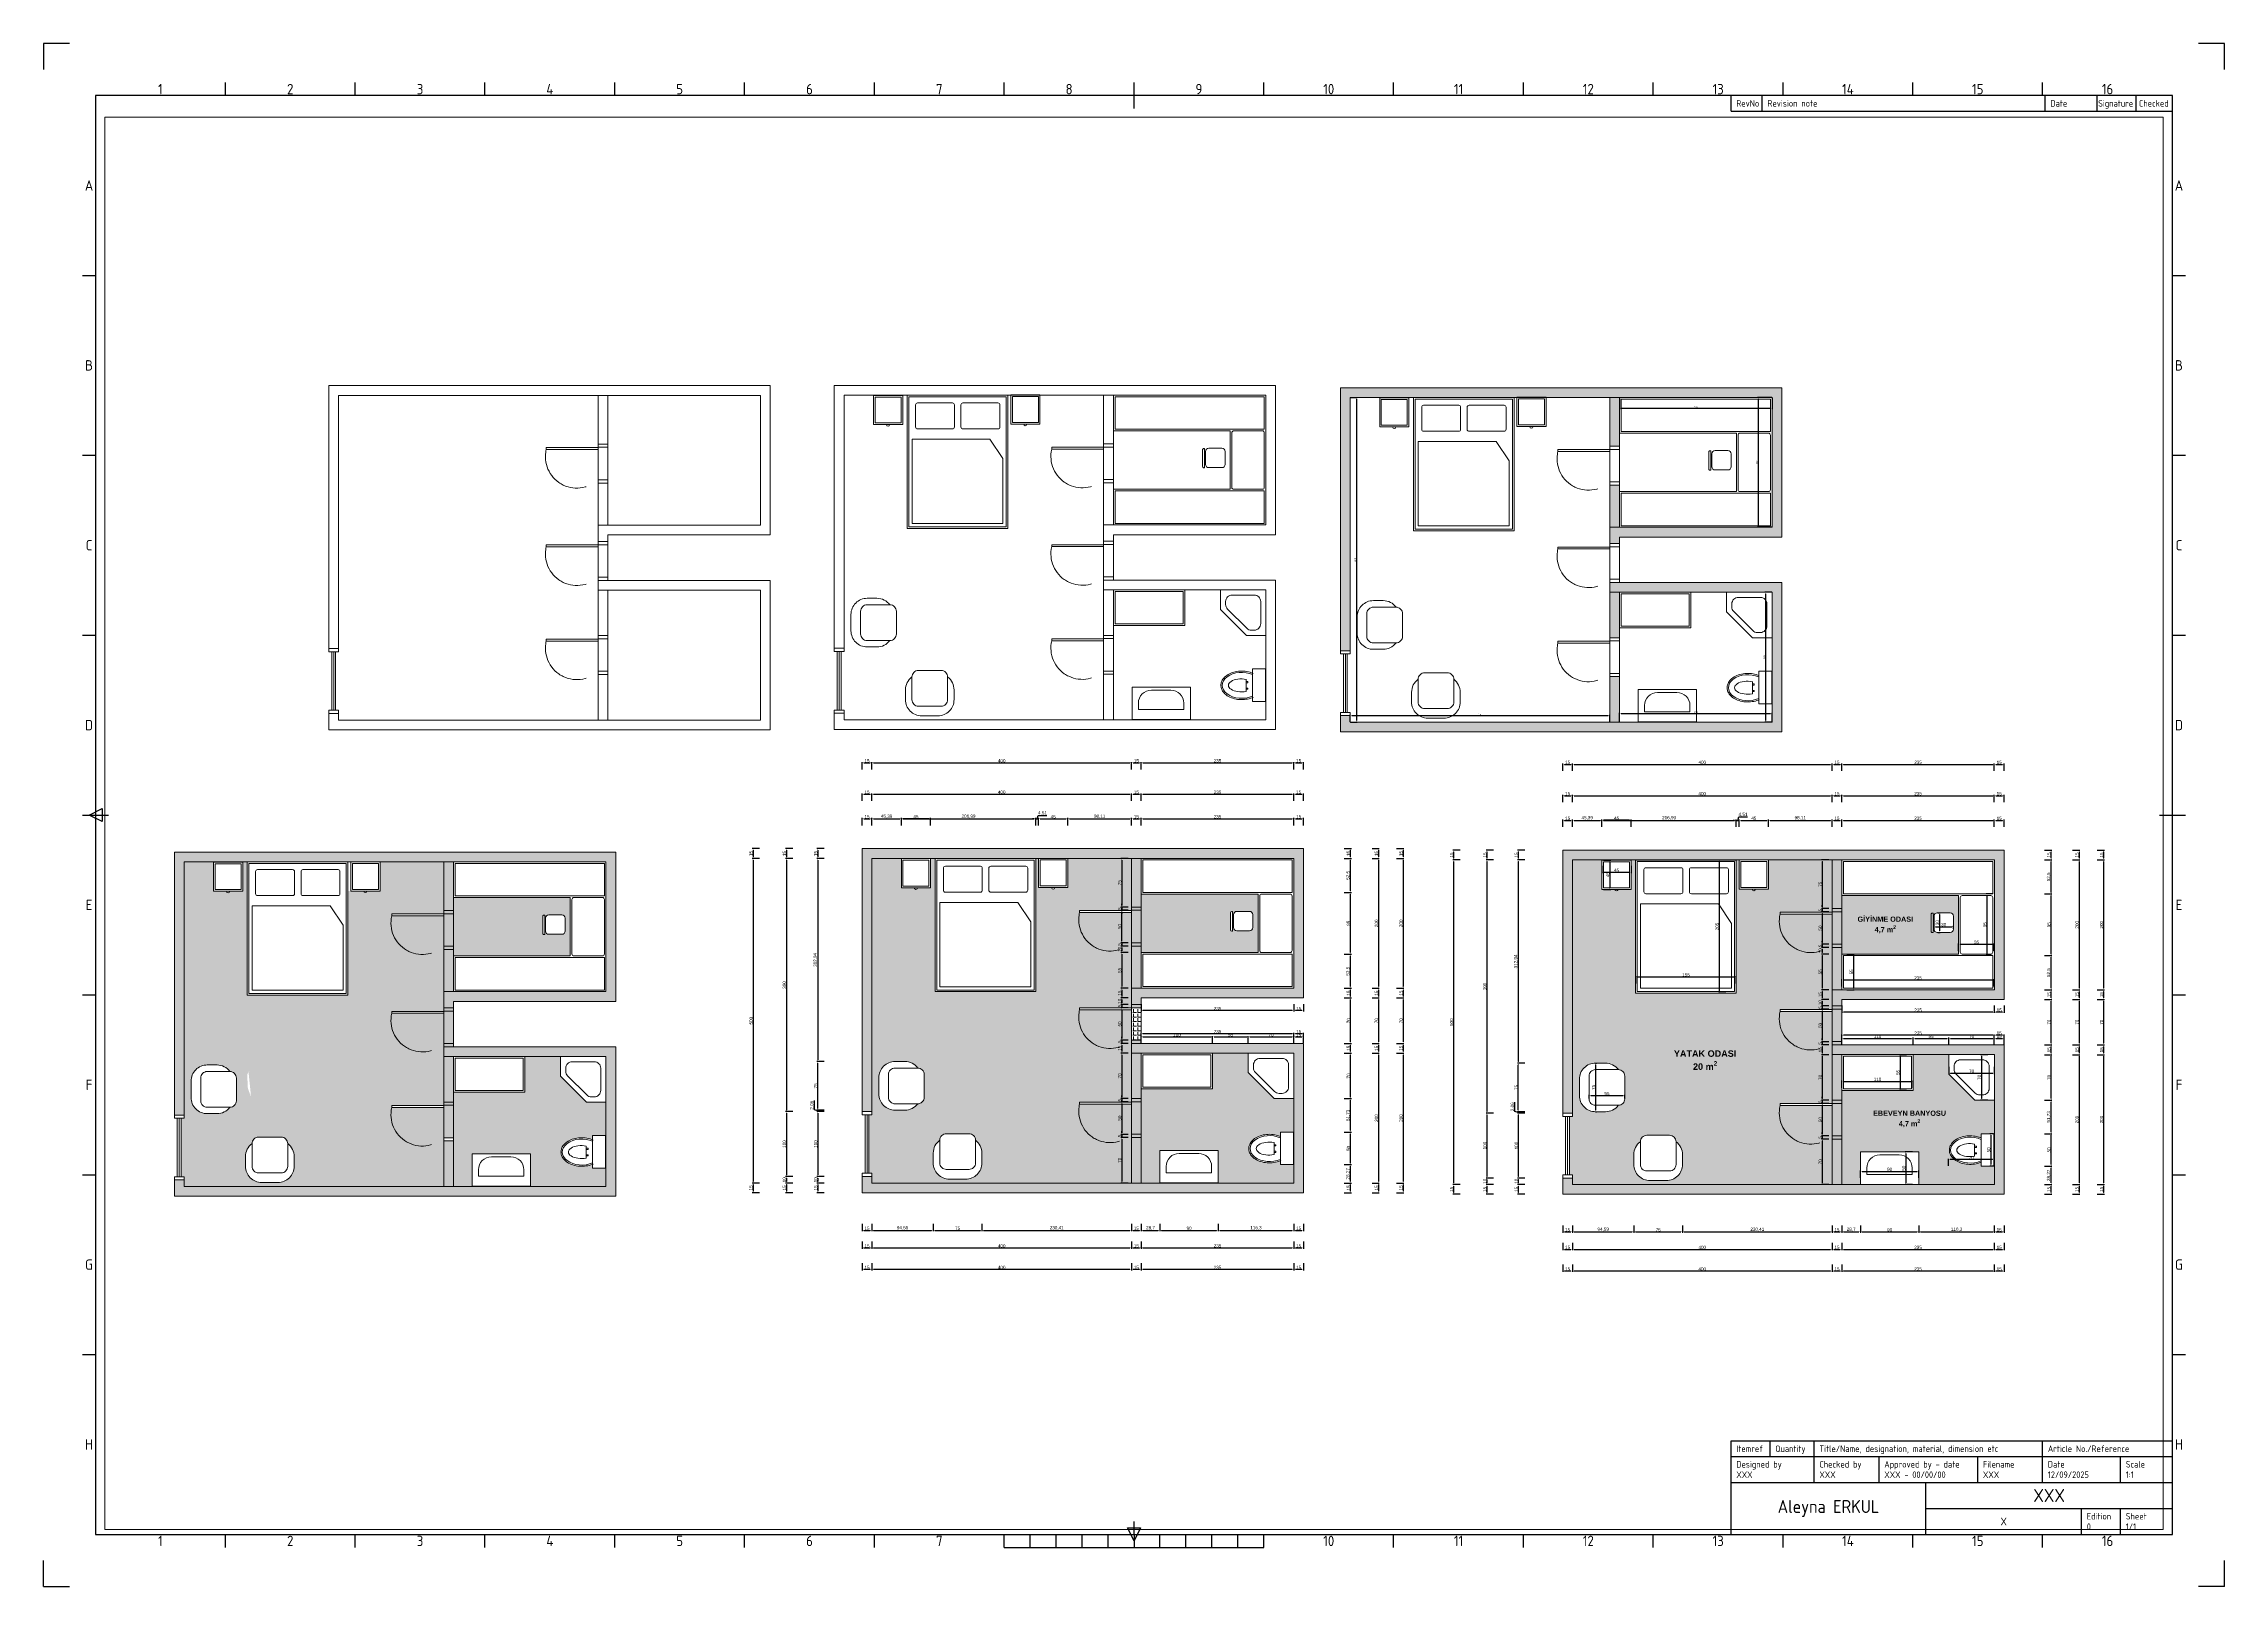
# Paper-space layout 'ISO A1 Layout' of a CAD drawing. Header units: centimetres, sheet in millimetres. Extents: x 0 to 840, y 0 to 594.
# The model-space entities are those that its viewports show. They can reach past a viewport. Long polylines and large blocks are cut down to what shows.
import ezdxf
from ezdxf.enums import TextEntityAlignment as Align

# ---------------------------------------------------------------- set-up
doc = ezdxf.new("R2010")
doc.units = ezdxf.units.CM
doc.linetypes.add('HIDDEN', pattern=[9.525, 6.35, -3.175])
for name, color, linetype, lineweight in [('duvar', 251, 'Continuous', 20), ('kapı', 1, 'Continuous', 15), ('pencere', 3, 'Continuous', 20), ('tefriş', 4, 'Continuous', 9), ('ölçü', 64, 'Continuous', 20)]:
    doc.layers.add(name, color=color, linetype=linetype, lineweight=lineweight)
for name, color, linetype in [('text', 251, 'Continuous'), ('Title Block', 7, 'Continuous'), ('Viewport', 5, 'Continuous'), ('zemin', 8, 'Continuous')]:
    doc.layers.add(name, color=color, linetype=linetype)
doc.styles.add('ISO Proportional', font='isocp.shx')
doc.styles.get("Standard").update_dxf_attribs({"font": 'arial.ttf'})
doc.dimstyles.new('ISO-25', dxfattribs={"dimtxt": 2.5, "dimasz": 2.5, "dimexe": 1.25, "dimexo": 0.625, "dimtad": 1, "dimtxsty": 'Standard', "dimcen": 2.5, "dimadec": 0, "dimazin": 0, "dimtfac": 1, "dimtmove": 0, "dimatfit": 3, "dimfxl": 1, "dimarcsym": 0})
doc.dimstyles.new('yeni ölçü', dxfattribs={"dimtxt": 5, "dimasz": 2.5, "dimexe": 1.25, "dimexo": 0.625, "dimtad": 1, "dimtxsty": 'Standard', "dimcen": 2.45, "dimclrt": 256, "dimadec": 0, "dimazin": 0, "dimtfac": 1, "dimtmove": 0, "dimatfit": 3, "dimfxl": 10, "dimfxlon": 1, "dimarcsym": 0})
pattern_1 = [(0, (939.049, 967.372), (0, 6.985), [5.08, -1.905]), (90, (939.049, 967.372), (-6.985, 4e-16), [5.08, -1.905])]

# ---------------------------------------------------------------- blocks, each defined once
blk = doc.blocks.new('ISO A1 title block')
at = {"layer": 'Title Block'}
for p, q in [((10, 594), (0, 594)), ((0, 594), (0, 584)), ((840, 594), (830, 594)), ((840, 584), (840, 594)), ((820, 574), (20, 574)), ((20, 574), (20, 20)), ((70, 574), (70, 579)), ((120, 574), (120, 579)), ((170, 574), (170, 579)), ((220, 574), (220, 579)), ((270, 574), (270, 579)), ((320, 574), (320, 579)), ((370, 574), (370, 579)), ((420, 569), (420, 579)), ((470, 574), (470, 579)), ((520, 574), (520, 579)), ((570, 574), (570, 579)), ((620, 574), (620, 579)), ((650, 568), (650, 574)), ((662, 568), (662, 574)), ((670, 574), (670, 579)), ((720, 574), (720, 579)), ((770, 574), (770, 579)), ((771, 568), (771, 574)), ((791, 568), (791, 574)), ((806, 568), (806, 574)), ((820, 20), (820, 574)), ((650, 568), (820, 568)), ((15, 504.75), (20, 504.75)), ((820, 504.75), (825, 504.75)), ((15, 435.5), (20, 435.5)), ((820, 435.5), (825, 435.5)), ((15, 366.25), (20, 366.25)), ((820, 366.25), (825, 366.25)), ((15, 297), (25, 297)), ((17.5, 297), (22.5, 299.5)), ((22.5, 294.5), (17.5, 297)), ((22.5, 299.5), (22.5, 294.5)), ((815, 297), (825, 297)), ((15, 227.75), (20, 227.75)), ((820, 227.75), (825, 227.75)), ((15, 158.5), (20, 158.5)), ((820, 158.5), (825, 158.5)), ((15, 89.25), (20, 89.25)), ((820, 89.25), (825, 89.25)), ((650, 56), (820, 56)), ((650, 50), (650, 56)), ((665, 50), (665, 56)), ((682, 50), (682, 56)), ((770, 50), (770, 56)), ((650, 50), (820, 50)), ((650, 20), (650, 50)), ((682, 40), (682, 50)), ((707, 40), (707, 50)), ((745, 40), (745, 50)), ((770, 40), (770, 50)), ((800, 40), (800, 50)), ((650, 40), (820, 40)), ((725, 20), (725, 40)), ((725, 30), (820, 30)), ((785, 20), (785, 30)), ((800, 20), (800, 30)), ((20, 20), (820, 20)), ((70, 15), (70, 20)), ((120, 15), (120, 20)), ((170, 15), (170, 20)), ((220, 15), (220, 20)), ((270, 15), (270, 20)), ((320, 15), (320, 20)), ((370, 15), (370, 20)), ((380, 15), (380, 20)), ((390, 15), (390, 20)), ((400, 15), (400, 20)), ((410, 15), (410, 20)), ((417.5, 22.5), (422.5, 22.5)), ((420, 17.5), (417.5, 22.5)), ((420, 20), (420, 25)), ((422.5, 22.5), (420, 17.5)), ((420, 20), (420, 15)), ((430, 15), (430, 20)), ((440, 15), (440, 20)), ((450, 15), (450, 20)), ((460, 15), (460, 20)), ((470, 15), (470, 20)), ((520, 15), (520, 20)), ((570, 15), (570, 20)), ((620, 15), (620, 20)), ((670, 15), (670, 20)), ((720, 15), (720, 20)), ((770, 15), (770, 20)), ((0, 0), (0, 10)), ((370, 15), (470, 15)), ((840, 0), (840, 10)), ((0, 0), (10, 0)), ((840, 0), (830, 0))]:
    blk.add_line(p, q, dxfattribs=at)
at = {"layer": 'Title Block', "style": 'ISO Proportional'}
for s, p in [('1', (45, 576.5)), ('2', (95, 576.5)), ('3', (145, 576.5)), ('4', (195, 576.5)), ('5', (245, 576.5)), ('6', (295, 576.5)), ('7', (345, 576.5)), ('8', (395, 576.5)), ('9', (445, 576.5)), ('10', (495, 576.5)), ('11', (545, 576.5)), ('12', (595, 576.5)), ('13', (645, 576.5)), ('14', (695, 576.5)), ('15', (745, 576.5)), ('16', (795, 576.5)), ('A', (17.5, 539.375)), ('A', (822.5, 539.375)), ('B', (17.5, 470.125)), ('B', (822.5, 470.125)), ('C', (17.5, 400.875)), ('C', (822.5, 400.875)), ('D', (17.5, 331.625)), ('D', (822.5, 331.625)), ('E', (17.5, 262.375)), ('E', (822.5, 262.375)), ('F', (17.5, 193.125)), ('F', (822.5, 193.125)), ('G', (17.5, 123.875)), ('G', (822.5, 123.875)), ('H', (17.5, 54.625)), ('H', (822.5, 54.625)), ('1', (45, 17.5)), ('2', (95, 17.5)), ('3', (145, 17.5)), ('4', (195, 17.5)), ('5', (245, 17.5)), ('6', (295, 17.5)), ('7', (345, 17.5)), ('10', (495, 17.5)), ('11', (545, 17.5)), ('12', (595, 17.5)), ('13', (645, 17.5)), ('14', (695, 17.5)), ('15', (745, 17.5)), ('16', (795, 17.5))]:
    blk.add_text(s, height=4, dxfattribs=at).set_placement(p, align=Align.MIDDLE)
for s, p in [('RevNo', (652, 571)), ('Revision note', (664, 571)), ('Date', (773, 571)), ('Signature', (791.361, 571)), ('Checked', (807.083, 571)), ('Itemref', (652, 53)), ('Quantity', (667, 53)), ('Title/Name, designation, material, dimension etc', (684, 53)), ('Article No./Reference', (772, 53)), ('Designed by', (652, 47)), ('Checked by', (684, 47)), ('Approved by - date', (709, 47)), ('Filename', (747, 47)), ('Date', (772, 47)), ('Scale', (802, 47)), ('Edition', (787, 27)), ('Sheet', (802, 27))]:
    blk.add_text(s, height=2.5, dxfattribs=at).set_placement(p, align=Align.MIDDLE_LEFT)
at = {"layer": 'Title Block', "style": 'ISO Proportional', "flags": 8}
for tag, p in [('DESIGNED_BY', (652, 43)), ('CHECKED_BY', (684, 43)), ('APPROVED_BY_DATE', (709, 43)), ('FILENAME', (747, 43)), ('DATE', (772, 43)), ('SCALE', (802, 43)), ('EDITION', (787, 23)), ('SHEET', (802, 23))]:
    blk.add_attdef(tag, text='', height=2.5, dxfattribs=at).set_placement(p, align=Align.MIDDLE_LEFT)
for tag, height, p in [('TITLE', 5, (772.5, 35)), ('OWNER', 5, (687.5, 30)), ('DRAWING_NUMBER', 3, (755, 25))]:
    blk.add_attdef(tag, text='', height=height, dxfattribs=at).set_placement(p, align=Align.MIDDLE)
blk = doc.blocks.new('KP_001_Y')
at = {"layer": 'kapı'}
for points in [[(-15, 0), (0, 0), (0, -5), (-15, -5)], [(-15, 0), (0, 0), (0, -5), (-15, -5)], [(-15, -60), (0, -60), (0, -55), (-15, -55)], [(-15, -60), (0, -60), (0, -55), (-15, -55)]]:
    blk.add_lwpolyline(points, close=True, dxfattribs=at)
blk.add_lwpolyline([(-15, -5.4), (-95, -5.4), (-95, -8.4), (-15, -8.4), (-15, -5.4)], dxfattribs=at)
blk.add_lwpolyline([(-15, -5.4), (-95, -5.4), (-95, -8.4), (-15, -8.4), (-15, -5.4)], dxfattribs=at)
at = {"layer": 'kapı', "linetype": 'HIDDEN'}
for points in [[(-15, -8.4), (-15, -55)], [(-15, -8.4), (-15, -55)], [(0, -5), (0, -55)], [(0, -5), (0, -55)]]:
    blk.add_lwpolyline(points, dxfattribs=at)
blk.add_arc((-47.9, -19.4), 48.4, 166.8187, 312.7419, dxfattribs=at)
blk.add_arc((-47.9, -19.4), 48.4, 166.8187, 312.7419, dxfattribs=at)
blk = doc.blocks.new('YT_001_Y')
at = {"layer": 'tefriş'}
for points in [[(-2.5, 2.5), (152.5, 2.5), (152.5, -202.5), (-2.5, -202.5)], [(0, 0), (150, 0), (150, -200), (0, -200)], [(0, -200), (150, -200), (150, 0), (0, 0)], [(5, -65), (125, -65), (145, -95), (145, -195), (5, -195)]]:
    blk.add_lwpolyline(points, close=True, dxfattribs=at)
for points in [[(13.3, -9.3), (67.3, -9.3, -0.414214), (70.3, -12.3), (70.3, -46.3, -0.414214), (67.3, -49.3), (13.3, -49.3, -0.414214), (10.3, -46.3), (10.3, -12.3, -0.414214)], [(83.3, -9.3), (137.3, -9.3, -0.414214), (140.3, -12.3), (140.3, -46.3, -0.414214), (137.3, -49.3), (83.3, -49.3, -0.414214), (80.3, -46.3), (80.3, -12.3, -0.414214)]]:
    blk.add_lwpolyline(points, format="xyb", close=True, dxfattribs=at)
blk = doc.blocks.new('KOM_001_Y')
at = {"layer": 'tefriş'}
for points in [[(0, 0), (45, 0), (45, -45), (0, -45)], [(2.5, -2.5), (42.5, -2.5), (42.5, -42.5), (2.5, -42.5)]]:
    blk.add_lwpolyline(points, close=True, dxfattribs=at)
blk.add_arc((22.4, -45), 2.5, 180, 0, dxfattribs=at)
blk = doc.blocks.new('CHR_001_Y')
at = {"layer": 'tefriş'}
for points in [[(3, 2), (2, 2, 0.414214), (0, 0), (0, -26, 0.414214), (2, -28), (3, -28)], [(9.5, 2.3), (29.5, 2.3, -0.414214), (34.5, -2.7), (34.5, -22.7, -0.414214), (29.5, -27.7), (9.5, -27.7, -0.414214), (4.5, -22.7), (4.5, -2.7, -0.414214)]]:
    blk.add_lwpolyline(points, format="xyb", close=True, dxfattribs=at)
for points in [[(3, -4.6), (4.5, -4.6)], [(4.5, -6), (3, -6)], [(3, -21.4), (4.5, -21.4)], [(4.5, -22.7), (3, -22.7)]]:
    blk.add_lwpolyline(points, dxfattribs=at)
blk = doc.blocks.new('KLZ_001_Y')
at = {"layer": 'tefriş'}
blk.add_lwpolyline([(0, -50), (-20, -50), (-20, 0), (0, 0)], close=True, dxfattribs=at)
for points in [[(-29.8, -34.6), (-29.8, -16)], [(-29.8, -19.4), (-27.1, -19.4), (-27.1, -21.2), (-29.8, -21.2)], [(-29.8, -19.4), (-27.1, -19.4), (-27.1, -21.2), (-29.8, -21.2)], [(-29.8, -29.4), (-27.1, -29.4), (-27.1, -31.2), (-29.8, -31.2)]]:
    blk.add_lwpolyline(points, dxfattribs=at)
for centre, major_axis, ratio, start_param, end_param in [((-36.8, -25.3), (-30, 0), 0.666667, 4.118763, 8.447608), ((-37.3, -25.3), (-20, 0), 0.5, 4.329021, 8.237349)]:
    blk.add_ellipse(centre, major_axis=major_axis, ratio=ratio, start_param=start_param, end_param=end_param, dxfattribs=at)
blk.add_open_spline([(-19.2, -6.9), (-20.7, -6.2), (-22.3, -5.6), (-27.1, -4.2), (-30.5, -3.6), (-37.3, -3.2), (-40.8, -3.3), (-47.5, -4.4), (-50.7, -5.3), (-56.6, -7.8), (-59.2, -9.4), (-63.7, -13.1), (-65.5, -15.2), (-67.6, -19.1), (-68.2, -20.8), (-68.8, -24.3), (-68.9, -26.1), (-68.3, -29.5), (-67.7, -31.2), (-66, -34.4), (-64.9, -36), (-62.3, -38.8), (-60.7, -40.1), (-56.4, -42.9), (-53.5, -44.2), (-47.2, -46.2), (-43.9, -46.9), (-37, -47.4), (-33.5, -47.3), (-26.7, -46.3), (-23.5, -45.5), (-20, -44.1), (-19.6, -43.9), (-19.2, -43.7)], degree=3, knots=[4.118763, 4.118763, 4.118763, 4.118763, 4.291947, 4.291947, 4.620793, 4.620793, 4.949639, 4.949639, 5.278485, 5.278485, 5.607332, 5.607332, 5.936178, 5.936178, 6.163927, 6.163927, 6.391676, 6.391676, 6.619425, 6.619425, 6.847174, 6.847174, 7.074923, 7.074923, 7.405918, 7.405918, 7.736913, 7.736913, 8.067908, 8.067908, 8.398904, 8.398904, 8.447608, 8.447608, 8.447608, 8.447608], dxfattribs=at)
blk = doc.blocks.new('DUŞ_001_Y')
at = {"layer": 'tefriş'}
blk.add_lwpolyline([(-70, 0), (0, 0), (0, -60), (0, -70), (-30, -70), (-70, -30), (-70, 0)], dxfattribs=at)
blk.add_lwpolyline([(-52, -8), (-18, -8, -0.414214), (-8, -18), (-8, -52, -0.414214), (-18, -62), (-22.5, -62, -0.198912), (-29.6, -59.1), (-59.1, -29.6, -0.198912), (-62, -22.5), (-62, -18, -0.414214)], format="xyb", close=True, dxfattribs=at)
blk = doc.blocks.new('LVB_001_Y')
at = {"layer": 'tefriş'}
blk.add_lwpolyline([(-90, 50), (0, 50), (0, 0), (-90, 0)], close=True, dxfattribs=at)
blk.add_lwpolyline([(-60.2, 45.4), (-30.2, 45.4, -0.414214), (-10.2, 25.4), (-10.2, 15.4), (-80.2, 15.4), (-80.2, 25.4, -0.414214)], format="xyb", close=True, dxfattribs=at)
blk = doc.blocks.new('BER_001_Y')
at = {"layer": 'tefriş'}
blk.add_lwpolyline([(-40.4, -55.5, -0.235042), (-50.3, -35.6), (-50.3, -20.6, -0.414214), (-25.3, 4.4), (-0.3, 4.4, -0.414214), (24.7, -20.6), (24.7, -35.6, -0.237092), (14.6, -55.6, -0.237092)], format="xyb", dxfattribs=at)
blk.add_lwpolyline([(-30.4, -10.5), (4.6, -10.5, -0.414214), (14.6, -20.5), (14.6, -55.5, -0.414214), (4.6, -65.5), (-30.4, -65.5, -0.414214), (-40.4, -55.5), (-40.4, -20.5, -0.414214)], format="xyb", close=True, dxfattribs=at)
blk = doc.blocks.new('*D13')
at = {"layer": 'Defpoints', "color": 0, "transparency": 16777216}
for p in [(4248.8, 4422.3), (4248.8, 3922.3), (4258.5, 3922.3)]:
    blk.add_point(p, dxfattribs=at)
at = {"layer": 'tefriş', "color": 0, "lineweight": -2, "transparency": 16777216}
for p, q in [((4249.4, 4422.3), (4259.7, 4422.3)), ((4258.5, 4419.8), (4258.5, 3924.8)), ((4249.4, 3922.3), (4259.7, 3922.3))]:
    blk.add_line(p, q, dxfattribs=at)
at = {"layer": 'tefriş', "color": 0, "transparency": 16777216}
for points in [[(4258.1, 4419.8), (4258.9, 4419.8), (4258.5, 4422.3)], [(4258.1, 3924.8), (4258.9, 3924.8), (4258.5, 3922.3)]]:
    blk.add_solid(points, dxfattribs=at)
at = {"layer": 'tefriş', "color": 0, "transparency": 16777216, "insert": (4256.6, 4172.3), "char_height": 2.5, "attachment_point": 5, "rotation": 90}
blk.add_mtext('500', dxfattribs=at)
blk = doc.blocks.new('*D14')
at = {"layer": 'Defpoints', "color": 0, "transparency": 16777216}
for p in [(4648.8, 3932.3), (4248.8, 3922.3), (4648.8, 3922.3)]:
    blk.add_point(p, dxfattribs=at)
at = {"layer": 'tefriş', "color": 0, "lineweight": -2, "transparency": 16777216}
for p, q in [((4248.8, 3922.9), (4248.8, 3933.6)), ((4251.3, 3932.3), (4646.3, 3932.3)), ((4648.8, 3922.9), (4648.8, 3933.6))]:
    blk.add_line(p, q, dxfattribs=at)
at = {"layer": 'tefriş', "color": 0, "transparency": 16777216}
for points in [[(4251.3, 3932.7), (4251.3, 3931.9), (4248.8, 3932.3)], [(4646.3, 3932.7), (4646.3, 3931.9), (4648.8, 3932.3)]]:
    blk.add_solid(points, dxfattribs=at)
at = {"layer": 'tefriş', "color": 0, "transparency": 16777216, "insert": (4448.8, 3934.2), "char_height": 2.5, "attachment_point": 5}
blk.add_mtext('400', dxfattribs=at)
blk = doc.blocks.new('*D15')
at = {"layer": 'Defpoints', "color": 0, "transparency": 16777216}
for p in [(4898.8, 3935.5), (4663.8, 3922.3), (4898.8, 3922.3)]:
    blk.add_point(p, dxfattribs=at)
at = {"layer": 'tefriş', "color": 0, "lineweight": -2, "transparency": 16777216}
for p, q in [((4663.8, 3922.9), (4663.8, 3936.7)), ((4666.3, 3935.5), (4896.3, 3935.5)), ((4898.8, 3922.9), (4898.8, 3936.7))]:
    blk.add_line(p, q, dxfattribs=at)
at = {"layer": 'tefriş', "color": 0, "transparency": 16777216}
for points in [[(4666.3, 3935.9), (4666.3, 3935), (4663.8, 3935.5)], [(4896.3, 3935.9), (4896.3, 3935), (4898.8, 3935.5)]]:
    blk.add_solid(points, dxfattribs=at)
at = {"layer": 'tefriş', "color": 0, "transparency": 16777216, "insert": (4781.3, 3937.4), "char_height": 2.5, "attachment_point": 5}
blk.add_mtext('235', dxfattribs=at)
blk = doc.blocks.new('*D16')
at = {"layer": 'Defpoints', "color": 0, "transparency": 16777216}
for p in [(4898.8, 4122.3), (4888.8, 3922.3), (4898.8, 3922.3)]:
    blk.add_point(p, dxfattribs=at)
at = {"layer": 'tefriş', "color": 0, "lineweight": -2, "transparency": 16777216}
for p, q in [((4898.2, 4122.3), (4887.5, 4122.3)), ((4888.8, 4119.8), (4888.8, 3924.8)), ((4898.2, 3922.3), (4887.5, 3922.3))]:
    blk.add_line(p, q, dxfattribs=at)
at = {"layer": 'tefriş', "color": 0, "transparency": 16777216}
for points in [[(4888.4, 4119.8), (4889.2, 4119.8), (4888.8, 4122.3)], [(4888.4, 3924.8), (4889.2, 3924.8), (4888.8, 3922.3)]]:
    blk.add_solid(points, dxfattribs=at)
at = {"layer": 'tefriş', "color": 0, "transparency": 16777216, "insert": (4886.9, 4022.3), "char_height": 2.5, "attachment_point": 5, "rotation": 90}
blk.add_mtext('200', dxfattribs=at)
blk = doc.blocks.new('*D17')
at = {"layer": 'Defpoints', "color": 0, "lineweight": 20, "transparency": 16777216}
for p in [(4663.8, 4422.3), (4898.8, 4422.3), (4898.8, 4405.6)]:
    blk.add_point(p, dxfattribs=at)
at = {"layer": 'ölçü', "color": 0, "lineweight": -2, "transparency": 16777216}
for p, q in [((4663.8, 4421.7), (4663.8, 4404.4)), ((4666.3, 4405.6), (4896.3, 4405.6)), ((4898.8, 4421.7), (4898.8, 4404.4))]:
    blk.add_line(p, q, dxfattribs=at)
at = {"layer": 'ölçü', "color": 0, "lineweight": 20, "transparency": 16777216}
for points in [[(4666.3, 4406.1), (4666.3, 4405.2), (4663.8, 4405.6)], [(4896.3, 4406.1), (4896.3, 4405.2), (4898.8, 4405.6)]]:
    blk.add_solid(points, dxfattribs=at)
at = {"layer": 'ölçü', "color": 0, "transparency": 16777216, "insert": (4781.3, 4407.5), "char_height": 2.5, "attachment_point": 5}
blk.add_mtext('235', dxfattribs=at)
blk = doc.blocks.new('*D18')
at = {"layer": 'Defpoints', "color": 0, "transparency": 16777216}
for p in [(4877.7, 4422.3), (4898.8, 4422.3), (4898.8, 4222.3)]:
    blk.add_point(p, dxfattribs=at)
at = {"layer": 'tefriş', "color": 0, "lineweight": -2, "transparency": 16777216}
for p, q in [((4898.2, 4422.3), (4876.4, 4422.3)), ((4877.7, 4224.8), (4877.7, 4419.8)), ((4898.2, 4222.3), (4876.4, 4222.3))]:
    blk.add_line(p, q, dxfattribs=at)
at = {"layer": 'tefriş', "color": 0, "transparency": 16777216}
for points in [[(4877.3, 4419.8), (4878.1, 4419.8), (4877.7, 4422.3)], [(4877.3, 4224.8), (4878.1, 4224.8), (4877.7, 4222.3)]]:
    blk.add_solid(points, dxfattribs=at)
at = {"layer": 'tefriş', "color": 0, "transparency": 16777216, "insert": (4875.8, 4322.3), "char_height": 2.5, "attachment_point": 5, "rotation": 90}
blk.add_mtext('200', dxfattribs=at)
blk = doc.blocks.new('*D24')
at = {"layer": 'Defpoints', "color": 0, "lineweight": 20, "transparency": 16777216}
for p in [(4248.8, 4422.3), (4248.8, 3922.3), (4258.5, 3922.3)]:
    blk.add_point(p, dxfattribs=at)
at = {"layer": 'ölçü', "color": 0, "lineweight": -2, "transparency": 16777216}
for p, q in [((4249.4, 4422.3), (4259.7, 4422.3)), ((4258.5, 4419.8), (4258.5, 3924.8)), ((4249.4, 3922.3), (4259.7, 3922.3))]:
    blk.add_line(p, q, dxfattribs=at)
at = {"layer": 'ölçü', "color": 0, "lineweight": 20, "transparency": 16777216}
for points in [[(4258.1, 4419.8), (4258.9, 4419.8), (4258.5, 4422.3)], [(4258.1, 3924.8), (4258.9, 3924.8), (4258.5, 3922.3)]]:
    blk.add_solid(points, dxfattribs=at)
at = {"layer": 'ölçü', "color": 0, "transparency": 16777216, "insert": (4256.6, 4172.3), "char_height": 2.5, "attachment_point": 5, "rotation": 90}
blk.add_mtext('500', dxfattribs=at)
blk = doc.blocks.new('*D19')
at = {"layer": 'Defpoints', "color": 0, "lineweight": 20, "transparency": 16777216}
for p in [(4648.8, 3932.3), (4248.8, 3922.3), (4648.8, 3922.3)]:
    blk.add_point(p, dxfattribs=at)
at = {"layer": 'ölçü', "color": 0, "lineweight": -2, "transparency": 16777216}
for p, q in [((4248.8, 3922.9), (4248.8, 3933.6)), ((4251.3, 3932.3), (4646.3, 3932.3)), ((4648.8, 3922.9), (4648.8, 3933.6))]:
    blk.add_line(p, q, dxfattribs=at)
at = {"layer": 'ölçü', "color": 0, "lineweight": 20, "transparency": 16777216}
for points in [[(4251.3, 3932.7), (4251.3, 3931.9), (4248.8, 3932.3)], [(4646.3, 3932.7), (4646.3, 3931.9), (4648.8, 3932.3)]]:
    blk.add_solid(points, dxfattribs=at)
at = {"layer": 'ölçü', "color": 0, "transparency": 16777216, "insert": (4448.8, 3934.2), "char_height": 2.5, "attachment_point": 5}
blk.add_mtext('400', dxfattribs=at)
blk = doc.blocks.new('*D20')
at = {"layer": 'Defpoints', "color": 0, "lineweight": 20, "transparency": 16777216}
for p in [(4898.8, 3935.5), (4663.8, 3922.3), (4898.8, 3922.3)]:
    blk.add_point(p, dxfattribs=at)
at = {"layer": 'ölçü', "color": 0, "lineweight": -2, "transparency": 16777216}
for p, q in [((4663.8, 3922.9), (4663.8, 3936.7)), ((4666.3, 3935.5), (4896.3, 3935.5)), ((4898.8, 3922.9), (4898.8, 3936.7))]:
    blk.add_line(p, q, dxfattribs=at)
at = {"layer": 'ölçü', "color": 0, "lineweight": 20, "transparency": 16777216}
for points in [[(4666.3, 3935.9), (4666.3, 3935), (4663.8, 3935.5)], [(4896.3, 3935.9), (4896.3, 3935), (4898.8, 3935.5)]]:
    blk.add_solid(points, dxfattribs=at)
at = {"layer": 'ölçü', "color": 0, "transparency": 16777216, "insert": (4781.3, 3937.4), "char_height": 2.5, "attachment_point": 5}
blk.add_mtext('235', dxfattribs=at)
blk = doc.blocks.new('*D21')
at = {"layer": 'Defpoints', "color": 0, "lineweight": 20, "transparency": 16777216}
for p in [(4898.8, 4122.3), (4888.8, 3922.3), (4898.8, 3922.3)]:
    blk.add_point(p, dxfattribs=at)
at = {"layer": 'ölçü', "color": 0, "lineweight": -2, "transparency": 16777216}
for p, q in [((4898.2, 4122.3), (4887.5, 4122.3)), ((4888.8, 4119.8), (4888.8, 3924.8)), ((4898.2, 3922.3), (4887.5, 3922.3))]:
    blk.add_line(p, q, dxfattribs=at)
at = {"layer": 'ölçü', "color": 0, "lineweight": 20, "transparency": 16777216}
for points in [[(4888.4, 4119.8), (4889.2, 4119.8), (4888.8, 4122.3)], [(4888.4, 3924.8), (4889.2, 3924.8), (4888.8, 3922.3)]]:
    blk.add_solid(points, dxfattribs=at)
at = {"layer": 'ölçü', "color": 0, "transparency": 16777216, "insert": (4886.9, 4022.3), "char_height": 2.5, "attachment_point": 5, "rotation": 90}
blk.add_mtext('200', dxfattribs=at)
blk = doc.blocks.new('*D22')
at = {"layer": 'Defpoints', "color": 0, "lineweight": 20, "transparency": 16777216}
for p in [(4663.8, 4422.3), (4898.8, 4422.3), (4898.8, 4405.6)]:
    blk.add_point(p, dxfattribs=at)
at = {"layer": 'ölçü', "color": 0, "lineweight": -2, "transparency": 16777216}
for p, q in [((4663.8, 4421.7), (4663.8, 4404.4)), ((4666.3, 4405.6), (4896.3, 4405.6)), ((4898.8, 4421.7), (4898.8, 4404.4))]:
    blk.add_line(p, q, dxfattribs=at)
at = {"layer": 'ölçü', "color": 0, "lineweight": 20, "transparency": 16777216}
for points in [[(4666.3, 4406.1), (4666.3, 4405.2), (4663.8, 4405.6)], [(4896.3, 4406.1), (4896.3, 4405.2), (4898.8, 4405.6)]]:
    blk.add_solid(points, dxfattribs=at)
at = {"layer": 'ölçü', "color": 0, "transparency": 16777216, "insert": (4781.3, 4407.5), "char_height": 2.5, "attachment_point": 5}
blk.add_mtext('235', dxfattribs=at)
blk = doc.blocks.new('*D23')
at = {"layer": 'Defpoints', "color": 0, "lineweight": 20, "transparency": 16777216}
for p in [(4877.7, 4422.3), (4898.8, 4422.3), (4898.8, 4222.3)]:
    blk.add_point(p, dxfattribs=at)
at = {"layer": 'ölçü', "color": 0, "lineweight": -2, "transparency": 16777216}
for p, q in [((4898.2, 4422.3), (4876.4, 4422.3)), ((4877.7, 4224.8), (4877.7, 4419.8)), ((4898.2, 4222.3), (4876.4, 4222.3))]:
    blk.add_line(p, q, dxfattribs=at)
at = {"layer": 'ölçü', "color": 0, "lineweight": 20, "transparency": 16777216}
for points in [[(4877.3, 4419.8), (4878.1, 4419.8), (4877.7, 4422.3)], [(4877.3, 4224.8), (4878.1, 4224.8), (4877.7, 4222.3)]]:
    blk.add_solid(points, dxfattribs=at)
at = {"layer": 'ölçü', "color": 0, "transparency": 16777216, "insert": (4875.8, 4322.3), "char_height": 2.5, "attachment_point": 5, "rotation": 90}
blk.add_mtext('200', dxfattribs=at)
blk = doc.blocks.new('*D26')
at = {"layer": 'Defpoints', "color": 0, "transparency": 16777216}
for p in [(3511.8, 3859.5), (3496.8, 3727.4), (3511.8, 3712.4)]:
    blk.add_point(p, dxfattribs=at)
at = {"layer": 'ölçü', "color": 0, "lineweight": -2, "transparency": 16777216}
for p, q in [((3496.8, 3849.5), (3496.8, 3860.7)), ((3499.3, 3859.5), (3509.3, 3859.5)), ((3511.8, 3849.5), (3511.8, 3860.7))]:
    blk.add_line(p, q, dxfattribs=at)
at = {"layer": 'ölçü', "color": 0, "transparency": 16777216}
for points in [[(3499.3, 3859.9), (3499.3, 3859.1), (3496.8, 3859.5)], [(3509.3, 3859.9), (3509.3, 3859.1), (3511.8, 3859.5)]]:
    blk.add_solid(points, dxfattribs=at)
at = {"layer": 'ölçü', "transparency": 16777216, "insert": (3504.3, 3862.7), "char_height": 5, "attachment_point": 5}
blk.add_mtext('15', dxfattribs=at)
blk = doc.blocks.new('*D27')
at = {"layer": 'Defpoints', "color": 0, "transparency": 16777216}
for p in [(3911.8, 3859.5), (3511.8, 3712.4), (3911.8, 3712.4)]:
    blk.add_point(p, dxfattribs=at)
at = {"layer": 'ölçü', "color": 0, "lineweight": -2, "transparency": 16777216}
for p, q in [((3511.8, 3849.5), (3511.8, 3860.7)), ((3514.3, 3859.5), (3909.3, 3859.5)), ((3911.8, 3849.5), (3911.8, 3860.7))]:
    blk.add_line(p, q, dxfattribs=at)
at = {"layer": 'ölçü', "color": 0, "transparency": 16777216}
for points in [[(3514.3, 3859.9), (3514.3, 3859.1), (3511.8, 3859.5)], [(3909.3, 3859.9), (3909.3, 3859.1), (3911.8, 3859.5)]]:
    blk.add_solid(points, dxfattribs=at)
at = {"layer": 'ölçü', "transparency": 16777216, "insert": (3711.8, 3862.7), "char_height": 5, "attachment_point": 5}
blk.add_mtext('400', dxfattribs=at)
blk = doc.blocks.new('*D28')
at = {"layer": 'Defpoints', "color": 0, "transparency": 16777216}
for p in [(3926.8, 3859.5), (3911.8, 3712.4), (3926.8, 3712.4)]:
    blk.add_point(p, dxfattribs=at)
at = {"layer": 'ölçü', "color": 0, "lineweight": -2, "transparency": 16777216}
for p, q in [((3911.8, 3849.5), (3911.8, 3860.7)), ((3914.3, 3859.5), (3924.3, 3859.5)), ((3926.8, 3849.5), (3926.8, 3860.7))]:
    blk.add_line(p, q, dxfattribs=at)
at = {"layer": 'ölçü', "color": 0, "transparency": 16777216}
for points in [[(3914.3, 3859.9), (3914.3, 3859.1), (3911.8, 3859.5)], [(3924.3, 3859.9), (3924.3, 3859.1), (3926.8, 3859.5)]]:
    blk.add_solid(points, dxfattribs=at)
at = {"layer": 'ölçü', "transparency": 16777216, "insert": (3919.3, 3862.7), "char_height": 5, "attachment_point": 5}
blk.add_mtext('15', dxfattribs=at)
blk = doc.blocks.new('*D29')
at = {"layer": 'Defpoints', "color": 0, "transparency": 16777216}
for p in [(4161.8, 3859.5), (3926.8, 3712.4), (4161.8, 3712.4)]:
    blk.add_point(p, dxfattribs=at)
at = {"layer": 'ölçü', "color": 0, "lineweight": -2, "transparency": 16777216}
for p, q in [((3926.8, 3849.5), (3926.8, 3860.7)), ((3929.3, 3859.5), (4159.3, 3859.5)), ((4161.8, 3849.5), (4161.8, 3860.7))]:
    blk.add_line(p, q, dxfattribs=at)
at = {"layer": 'ölçü', "color": 0, "transparency": 16777216}
for points in [[(3929.3, 3859.9), (3929.3, 3859.1), (3926.8, 3859.5)], [(4159.3, 3859.9), (4159.3, 3859.1), (4161.8, 3859.5)]]:
    blk.add_solid(points, dxfattribs=at)
at = {"layer": 'ölçü', "transparency": 16777216, "insert": (4044.3, 3862.7), "char_height": 5, "attachment_point": 5}
blk.add_mtext('235', dxfattribs=at)
blk = doc.blocks.new('*D30')
at = {"layer": 'Defpoints', "color": 0, "transparency": 16777216}
for p in [(4176.8, 3859.5), (4161.8, 3712.4), (4176.8, 3727.4)]:
    blk.add_point(p, dxfattribs=at)
at = {"layer": 'ölçü', "color": 0, "lineweight": -2, "transparency": 16777216}
for p, q in [((4161.8, 3849.5), (4161.8, 3860.7)), ((4164.3, 3859.5), (4174.3, 3859.5)), ((4176.8, 3849.5), (4176.8, 3860.7))]:
    blk.add_line(p, q, dxfattribs=at)
at = {"layer": 'ölçü', "color": 0, "transparency": 16777216}
for points in [[(4164.3, 3859.9), (4164.3, 3859.1), (4161.8, 3859.5)], [(4174.3, 3859.9), (4174.3, 3859.1), (4176.8, 3859.5)]]:
    blk.add_solid(points, dxfattribs=at)
at = {"layer": 'ölçü', "transparency": 16777216, "insert": (4169.3, 3862.7), "char_height": 5, "attachment_point": 5}
blk.add_mtext('15', dxfattribs=at)
blk = doc.blocks.new('*D31')
at = {"layer": 'Defpoints', "color": 0, "transparency": 16777216}
for p in [(4161.8, 3712.4), (4176.8, 3727.4), (4330.2, 3712.4)]:
    blk.add_point(p, dxfattribs=at)
at = {"layer": 'ölçü', "color": 0, "lineweight": -2, "transparency": 16777216}
for p, q in [((4320.2, 3727.4), (4331.4, 3727.4)), ((4320.2, 3712.4), (4331.4, 3712.4)), ((4330.2, 3724.9), (4330.2, 3714.9))]:
    blk.add_line(p, q, dxfattribs=at)
at = {"layer": 'ölçü', "color": 0, "transparency": 16777216}
for points in [[(4329.8, 3724.9), (4330.6, 3724.9), (4330.2, 3727.4)], [(4329.8, 3714.9), (4330.6, 3714.9), (4330.2, 3712.4)]]:
    blk.add_solid(points, dxfattribs=at)
at = {"layer": 'ölçü', "transparency": 16777216, "insert": (4327, 3719.9), "char_height": 5, "attachment_point": 5, "rotation": 90}
blk.add_mtext('15', dxfattribs=at)
blk = doc.blocks.new('*D32')
at = {"layer": 'Defpoints', "color": 0, "transparency": 16777216}
for p in [(4161.8, 3712.4), (4161.8, 3512.4), (4330.2, 3512.4)]:
    blk.add_point(p, dxfattribs=at)
at = {"layer": 'ölçü', "color": 0, "lineweight": -2, "transparency": 16777216}
for p, q in [((4320.2, 3712.4), (4331.4, 3712.4)), ((4330.2, 3709.9), (4330.2, 3514.9)), ((4320.2, 3512.4), (4331.4, 3512.4))]:
    blk.add_line(p, q, dxfattribs=at)
at = {"layer": 'ölçü', "color": 0, "transparency": 16777216}
for points in [[(4329.8, 3709.9), (4330.6, 3709.9), (4330.2, 3712.4)], [(4329.8, 3514.9), (4330.6, 3514.9), (4330.2, 3512.4)]]:
    blk.add_solid(points, dxfattribs=at)
at = {"layer": 'ölçü', "transparency": 16777216, "insert": (4327, 3612.4), "char_height": 5, "attachment_point": 5, "rotation": 90}
blk.add_mtext('200', dxfattribs=at)
blk = doc.blocks.new('*D33')
at = {"layer": 'Defpoints', "color": 0, "transparency": 16777216}
for p in [(4161.8, 3512.4), (4176.8, 3497.4), (4330.2, 3497.4)]:
    blk.add_point(p, dxfattribs=at)
at = {"layer": 'ölçü', "color": 0, "lineweight": -2, "transparency": 16777216}
for p, q in [((4320.2, 3512.4), (4331.4, 3512.4)), ((4320.2, 3497.4), (4331.4, 3497.4)), ((4330.2, 3509.9), (4330.2, 3499.9))]:
    blk.add_line(p, q, dxfattribs=at)
at = {"layer": 'ölçü', "color": 0, "transparency": 16777216}
for points in [[(4329.8, 3509.9), (4330.6, 3509.9), (4330.2, 3512.4)], [(4329.8, 3499.9), (4330.6, 3499.9), (4330.2, 3497.4)]]:
    blk.add_solid(points, dxfattribs=at)
at = {"layer": 'ölçü', "transparency": 16777216, "insert": (4327, 3504.9), "char_height": 5, "attachment_point": 5, "rotation": 90}
blk.add_mtext('15', dxfattribs=at)
blk = doc.blocks.new('*D34')
at = {"layer": 'Defpoints', "color": 0, "transparency": 16777216}
for p in [(4176.8, 3497.4), (4176.8, 3427.4), (4330.2, 3427.4)]:
    blk.add_point(p, dxfattribs=at)
at = {"layer": 'ölçü', "color": 0, "lineweight": -2, "transparency": 16777216}
for p, q in [((4320.2, 3497.4), (4331.4, 3497.4)), ((4330.2, 3494.9), (4330.2, 3429.9)), ((4320.2, 3427.4), (4331.4, 3427.4))]:
    blk.add_line(p, q, dxfattribs=at)
at = {"layer": 'ölçü', "color": 0, "transparency": 16777216}
for points in [[(4329.8, 3494.9), (4330.6, 3494.9), (4330.2, 3497.4)], [(4329.8, 3429.9), (4330.6, 3429.9), (4330.2, 3427.4)]]:
    blk.add_solid(points, dxfattribs=at)
at = {"layer": 'ölçü', "transparency": 16777216, "insert": (4327, 3462.4), "char_height": 5, "attachment_point": 5, "rotation": 90}
blk.add_mtext('70', dxfattribs=at)
blk = doc.blocks.new('*D35')
at = {"layer": 'Defpoints', "color": 0, "transparency": 16777216}
for p in [(4176.8, 3427.4), (4161.8, 3412.4), (4330.2, 3412.4)]:
    blk.add_point(p, dxfattribs=at)
at = {"layer": 'ölçü', "color": 0, "lineweight": -2, "transparency": 16777216}
for p, q in [((4320.2, 3427.4), (4331.4, 3427.4)), ((4320.2, 3412.4), (4331.4, 3412.4)), ((4330.2, 3424.9), (4330.2, 3414.9))]:
    blk.add_line(p, q, dxfattribs=at)
at = {"layer": 'ölçü', "color": 0, "transparency": 16777216}
for points in [[(4329.8, 3424.9), (4330.6, 3424.9), (4330.2, 3427.4)], [(4329.8, 3414.9), (4330.6, 3414.9), (4330.2, 3412.4)]]:
    blk.add_solid(points, dxfattribs=at)
at = {"layer": 'ölçü', "transparency": 16777216, "insert": (4327, 3419.9), "char_height": 5, "attachment_point": 5, "rotation": 90}
blk.add_mtext('15', dxfattribs=at)
blk = doc.blocks.new('*D36')
at = {"layer": 'Defpoints', "color": 0, "transparency": 16777216}
for p in [(4161.8, 3412.4), (4161.8, 3212.4), (4330.2, 3212.4)]:
    blk.add_point(p, dxfattribs=at)
at = {"layer": 'ölçü', "color": 0, "lineweight": -2, "transparency": 16777216}
for p, q in [((4320.2, 3412.4), (4331.4, 3412.4)), ((4330.2, 3409.9), (4330.2, 3214.9)), ((4320.2, 3212.4), (4331.4, 3212.4))]:
    blk.add_line(p, q, dxfattribs=at)
at = {"layer": 'ölçü', "color": 0, "transparency": 16777216}
for points in [[(4329.8, 3409.9), (4330.6, 3409.9), (4330.2, 3412.4)], [(4329.8, 3214.9), (4330.6, 3214.9), (4330.2, 3212.4)]]:
    blk.add_solid(points, dxfattribs=at)
at = {"layer": 'ölçü', "transparency": 16777216, "insert": (4327, 3312.4), "char_height": 5, "attachment_point": 5, "rotation": 90}
blk.add_mtext('200', dxfattribs=at)
blk = doc.blocks.new('*D37')
at = {"layer": 'Defpoints', "color": 0, "transparency": 16777216}
for p in [(4161.8, 3212.4), (4176.8, 3197.4), (4330.2, 3197.4)]:
    blk.add_point(p, dxfattribs=at)
at = {"layer": 'ölçü', "color": 0, "lineweight": -2, "transparency": 16777216}
for p, q in [((4320.2, 3212.4), (4331.4, 3212.4)), ((4320.2, 3197.4), (4331.4, 3197.4)), ((4330.2, 3209.9), (4330.2, 3199.9))]:
    blk.add_line(p, q, dxfattribs=at)
at = {"layer": 'ölçü', "color": 0, "transparency": 16777216}
for points in [[(4329.8, 3209.9), (4330.6, 3209.9), (4330.2, 3212.4)], [(4329.8, 3199.9), (4330.6, 3199.9), (4330.2, 3197.4)]]:
    blk.add_solid(points, dxfattribs=at)
at = {"layer": 'ölçü', "transparency": 16777216, "insert": (4327, 3204.9), "char_height": 5, "attachment_point": 5, "rotation": 90}
blk.add_mtext('15', dxfattribs=at)
blk = doc.blocks.new('*D38')
at = {"layer": 'Defpoints', "color": 0, "transparency": 16777216}
for p in [(4161.8, 3212.4), (4176.8, 3197.4), (4161.8, 3079.2)]:
    blk.add_point(p, dxfattribs=at)
at = {"layer": 'ölçü', "color": 0, "lineweight": -2, "transparency": 16777216}
for p, q in [((4161.8, 3089.2), (4161.8, 3077.9)), ((4174.3, 3079.2), (4164.3, 3079.2)), ((4176.8, 3089.2), (4176.8, 3077.9))]:
    blk.add_line(p, q, dxfattribs=at)
at = {"layer": 'ölçü', "color": 0, "transparency": 16777216}
for points in [[(4164.3, 3079.6), (4164.3, 3078.8), (4161.8, 3079.2)], [(4174.3, 3079.6), (4174.3, 3078.8), (4176.8, 3079.2)]]:
    blk.add_solid(points, dxfattribs=at)
at = {"layer": 'ölçü', "transparency": 16777216, "insert": (4169.3, 3082.4), "char_height": 5, "attachment_point": 5}
blk.add_mtext('15', dxfattribs=at)
blk = doc.blocks.new('*D39')
at = {"layer": 'Defpoints', "color": 0, "transparency": 16777216}
for p in [(3926.8, 3212.4), (4161.8, 3212.4), (3926.8, 3079.2)]:
    blk.add_point(p, dxfattribs=at)
at = {"layer": 'ölçü', "color": 0, "lineweight": -2, "transparency": 16777216}
for p, q in [((3926.8, 3089.2), (3926.8, 3077.9)), ((4159.3, 3079.2), (3929.3, 3079.2)), ((4161.8, 3089.2), (4161.8, 3077.9))]:
    blk.add_line(p, q, dxfattribs=at)
at = {"layer": 'ölçü', "color": 0, "transparency": 16777216}
for points in [[(3929.3, 3079.6), (3929.3, 3078.8), (3926.8, 3079.2)], [(4159.3, 3079.6), (4159.3, 3078.8), (4161.8, 3079.2)]]:
    blk.add_solid(points, dxfattribs=at)
at = {"layer": 'ölçü', "transparency": 16777216, "insert": (4044.3, 3082.4), "char_height": 5, "attachment_point": 5}
blk.add_mtext('235', dxfattribs=at)
blk = doc.blocks.new('*D40')
at = {"layer": 'Defpoints', "color": 0, "transparency": 16777216}
for p in [(3911.8, 3212.4), (3926.8, 3212.4), (3911.8, 3079.2)]:
    blk.add_point(p, dxfattribs=at)
at = {"layer": 'ölçü', "color": 0, "lineweight": -2, "transparency": 16777216}
for p, q in [((3911.8, 3089.2), (3911.8, 3077.9)), ((3924.3, 3079.2), (3914.3, 3079.2)), ((3926.8, 3089.2), (3926.8, 3077.9))]:
    blk.add_line(p, q, dxfattribs=at)
at = {"layer": 'ölçü', "color": 0, "transparency": 16777216}
for points in [[(3914.3, 3079.6), (3914.3, 3078.8), (3911.8, 3079.2)], [(3924.3, 3079.6), (3924.3, 3078.8), (3926.8, 3079.2)]]:
    blk.add_solid(points, dxfattribs=at)
at = {"layer": 'ölçü', "transparency": 16777216, "insert": (3919.3, 3082.4), "char_height": 5, "attachment_point": 5}
blk.add_mtext('15', dxfattribs=at)
blk = doc.blocks.new('*D41')
at = {"layer": 'Defpoints', "color": 0, "transparency": 16777216}
for p in [(3511.8, 3212.4), (3911.8, 3212.4), (3511.8, 3079.2)]:
    blk.add_point(p, dxfattribs=at)
at = {"layer": 'ölçü', "color": 0, "lineweight": -2, "transparency": 16777216}
for p, q in [((3511.8, 3089.2), (3511.8, 3077.9)), ((3909.3, 3079.2), (3514.3, 3079.2)), ((3911.8, 3089.2), (3911.8, 3077.9))]:
    blk.add_line(p, q, dxfattribs=at)
at = {"layer": 'ölçü', "color": 0, "transparency": 16777216}
for points in [[(3514.3, 3079.6), (3514.3, 3078.8), (3511.8, 3079.2)], [(3909.3, 3079.6), (3909.3, 3078.8), (3911.8, 3079.2)]]:
    blk.add_solid(points, dxfattribs=at)
at = {"layer": 'ölçü', "transparency": 16777216, "insert": (3711.8, 3082.4), "char_height": 5, "attachment_point": 5}
blk.add_mtext('400', dxfattribs=at)
blk = doc.blocks.new('*D42')
at = {"layer": 'Defpoints', "color": 0, "transparency": 16777216}
for p in [(3496.8, 3197.4), (3511.8, 3212.4), (3496.8, 3079.2)]:
    blk.add_point(p, dxfattribs=at)
at = {"layer": 'ölçü', "color": 0, "lineweight": -2, "transparency": 16777216}
for p, q in [((3496.8, 3089.2), (3496.8, 3077.9)), ((3509.3, 3079.2), (3499.3, 3079.2)), ((3511.8, 3089.2), (3511.8, 3077.9))]:
    blk.add_line(p, q, dxfattribs=at)
at = {"layer": 'ölçü', "color": 0, "transparency": 16777216}
for points in [[(3499.3, 3079.6), (3499.3, 3078.8), (3496.8, 3079.2)], [(3509.3, 3079.6), (3509.3, 3078.8), (3511.8, 3079.2)]]:
    blk.add_solid(points, dxfattribs=at)
at = {"layer": 'ölçü', "transparency": 16777216, "insert": (3504.3, 3082.4), "char_height": 5, "attachment_point": 5}
blk.add_mtext('15', dxfattribs=at)
blk = doc.blocks.new('*D43')
at = {"layer": 'Defpoints', "color": 0, "transparency": 16777216}
for p in [(3328.7, 3712.4), (3496.8, 3727.4), (3511.8, 3712.4)]:
    blk.add_point(p, dxfattribs=at)
at = {"layer": 'ölçü', "color": 0, "lineweight": -2, "transparency": 16777216}
for p, q in [((3338.7, 3727.4), (3327.4, 3727.4)), ((3338.7, 3712.4), (3327.4, 3712.4)), ((3328.7, 3724.9), (3328.7, 3714.9))]:
    blk.add_line(p, q, dxfattribs=at)
at = {"layer": 'ölçü', "color": 0, "transparency": 16777216}
for points in [[(3328.2, 3724.9), (3329.1, 3724.9), (3328.7, 3727.4)], [(3328.2, 3714.9), (3329.1, 3714.9), (3328.7, 3712.4)]]:
    blk.add_solid(points, dxfattribs=at)
at = {"layer": 'ölçü', "transparency": 16777216, "insert": (3325.5, 3719.9), "char_height": 5, "attachment_point": 5, "rotation": 90}
blk.add_mtext('15', dxfattribs=at)
blk = doc.blocks.new('*D44')
at = {"layer": 'Defpoints', "color": 0, "transparency": 16777216}
for p in [(3511.8, 3712.4), (3328.7, 3212.4), (3511.8, 3212.4)]:
    blk.add_point(p, dxfattribs=at)
at = {"layer": 'ölçü', "color": 0, "lineweight": -2, "transparency": 16777216}
for p, q in [((3338.7, 3712.4), (3327.4, 3712.4)), ((3328.7, 3709.9), (3328.7, 3214.9)), ((3338.7, 3212.4), (3327.4, 3212.4))]:
    blk.add_line(p, q, dxfattribs=at)
at = {"layer": 'ölçü', "color": 0, "transparency": 16777216}
for points in [[(3328.2, 3709.9), (3329.1, 3709.9), (3328.7, 3712.4)], [(3328.2, 3214.9), (3329.1, 3214.9), (3328.7, 3212.4)]]:
    blk.add_solid(points, dxfattribs=at)
at = {"layer": 'ölçü', "transparency": 16777216, "insert": (3325.5, 3462.4), "char_height": 5, "attachment_point": 5, "rotation": 90}
blk.add_mtext('500', dxfattribs=at)
blk = doc.blocks.new('*D45')
at = {"layer": 'Defpoints', "color": 0, "transparency": 16777216}
for p in [(3328.7, 3197.4), (3496.8, 3197.4), (3511.8, 3212.4)]:
    blk.add_point(p, dxfattribs=at)
at = {"layer": 'ölçü', "color": 0, "lineweight": -2, "transparency": 16777216}
for p, q in [((3338.7, 3212.4), (3327.4, 3212.4)), ((3338.7, 3197.4), (3327.4, 3197.4)), ((3328.7, 3209.9), (3328.7, 3199.9))]:
    blk.add_line(p, q, dxfattribs=at)
at = {"layer": 'ölçü', "color": 0, "transparency": 16777216}
for points in [[(3328.2, 3209.9), (3329.1, 3209.9), (3328.7, 3212.4)], [(3328.2, 3199.9), (3329.1, 3199.9), (3328.7, 3197.4)]]:
    blk.add_solid(points, dxfattribs=at)
at = {"layer": 'ölçü', "transparency": 16777216, "insert": (3325.5, 3204.9), "char_height": 5, "attachment_point": 5, "rotation": 90}
blk.add_mtext('15', dxfattribs=at)
blk = doc.blocks.new('*D46')
at = {"layer": 'Defpoints', "color": 0, "transparency": 16777216}
for p in [(3380, 3712.4), (3496.8, 3727.4), (3511.8, 3712.4)]:
    blk.add_point(p, dxfattribs=at)
at = {"layer": 'ölçü', "color": 0, "lineweight": -2, "transparency": 16777216}
for p, q in [((3390, 3727.4), (3378.8, 3727.4)), ((3390, 3712.4), (3378.8, 3712.4)), ((3380, 3724.9), (3380, 3714.9))]:
    blk.add_line(p, q, dxfattribs=at)
at = {"layer": 'ölçü', "color": 0, "transparency": 16777216}
for points in [[(3379.6, 3724.9), (3380.5, 3724.9), (3380, 3727.4)], [(3379.6, 3714.9), (3380.5, 3714.9), (3380, 3712.4)]]:
    blk.add_solid(points, dxfattribs=at)
at = {"layer": 'ölçü', "transparency": 16777216, "insert": (3376.9, 3719.9), "char_height": 5, "attachment_point": 5, "rotation": 90}
blk.add_mtext('15', dxfattribs=at)
blk = doc.blocks.new('*D47')
at = {"layer": 'Defpoints', "color": 0, "transparency": 16777216}
for p in [(3511.8, 3712.4), (3380, 3322.4), (3496.8, 3322.4)]:
    blk.add_point(p, dxfattribs=at)
at = {"layer": 'ölçü', "color": 0, "lineweight": -2, "transparency": 16777216}
for p, q in [((3390, 3712.4), (3378.8, 3712.4)), ((3380, 3709.9), (3380, 3324.9)), ((3390, 3322.4), (3378.8, 3322.4))]:
    blk.add_line(p, q, dxfattribs=at)
at = {"layer": 'ölçü', "color": 0, "transparency": 16777216}
for points in [[(3379.6, 3709.9), (3380.5, 3709.9), (3380, 3712.4)], [(3379.6, 3324.9), (3380.5, 3324.9), (3380, 3322.4)]]:
    blk.add_solid(points, dxfattribs=at)
at = {"layer": 'ölçü', "transparency": 16777216, "insert": (3376.9, 3517.4), "char_height": 5, "attachment_point": 5, "rotation": 90}
blk.add_mtext('390', dxfattribs=at)
blk = doc.blocks.new('*D48')
at = {"layer": 'Defpoints', "color": 0, "transparency": 16777216}
for p in [(3496.8, 3322.4), (3380, 3222.4), (3496.8, 3222.4)]:
    blk.add_point(p, dxfattribs=at)
at = {"layer": 'ölçü', "color": 0, "lineweight": -2, "transparency": 16777216}
for p, q in [((3390, 3322.4), (3378.8, 3322.4)), ((3380, 3319.9), (3380, 3224.9)), ((3390, 3222.4), (3378.8, 3222.4))]:
    blk.add_line(p, q, dxfattribs=at)
at = {"layer": 'ölçü', "color": 0, "transparency": 16777216}
for points in [[(3379.6, 3319.9), (3380.5, 3319.9), (3380, 3322.4)], [(3379.6, 3224.9), (3380.5, 3224.9), (3380, 3222.4)]]:
    blk.add_solid(points, dxfattribs=at)
at = {"layer": 'ölçü', "transparency": 16777216, "insert": (3376.9, 3272.4), "char_height": 5, "attachment_point": 5, "rotation": 90}
blk.add_mtext('100', dxfattribs=at)
blk = doc.blocks.new('*D49')
at = {"layer": 'Defpoints', "color": 0, "transparency": 16777216}
for p in [(3380, 3212.4), (3496.8, 3222.4), (3511.8, 3212.4)]:
    blk.add_point(p, dxfattribs=at)
at = {"layer": 'ölçü', "color": 0, "lineweight": -2, "transparency": 16777216}
for p, q in [((3390, 3222.4), (3378.8, 3222.4)), ((3390, 3212.4), (3378.8, 3212.4)), ((3380, 3219.9), (3380, 3214.9))]:
    blk.add_line(p, q, dxfattribs=at)
at = {"layer": 'ölçü', "color": 0, "transparency": 16777216}
for points in [[(3379.6, 3219.9), (3380.5, 3219.9), (3380, 3222.4)], [(3379.6, 3214.9), (3380.5, 3214.9), (3380, 3212.4)]]:
    blk.add_solid(points, dxfattribs=at)
at = {"layer": 'ölçü', "transparency": 16777216, "insert": (3376.9, 3217.4), "char_height": 5, "attachment_point": 5, "rotation": 90}
blk.add_mtext('10', dxfattribs=at)
blk = doc.blocks.new('*D50')
at = {"layer": 'Defpoints', "color": 0, "transparency": 16777216}
for p in [(3380, 3197.4), (3496.8, 3197.4), (3511.8, 3212.4)]:
    blk.add_point(p, dxfattribs=at)
at = {"layer": 'ölçü', "color": 0, "lineweight": -2, "transparency": 16777216}
for p, q in [((3390, 3212.4), (3378.8, 3212.4)), ((3390, 3197.4), (3378.8, 3197.4)), ((3380, 3209.9), (3380, 3199.9))]:
    blk.add_line(p, q, dxfattribs=at)
at = {"layer": 'ölçü', "color": 0, "transparency": 16777216}
for points in [[(3379.6, 3209.9), (3380.5, 3209.9), (3380, 3212.4)], [(3379.6, 3199.9), (3380.5, 3199.9), (3380, 3197.4)]]:
    blk.add_solid(points, dxfattribs=at)
at = {"layer": 'ölçü', "transparency": 16777216, "insert": (3376.9, 3204.9), "char_height": 5, "attachment_point": 5, "rotation": 90}
blk.add_mtext('15', dxfattribs=at)
blk = doc.blocks.new('*D51')
at = {"layer": 'Defpoints', "color": 0, "transparency": 16777216}
for p in [(3496.8, 3197.4), (3511.8, 3212.4), (3511.8, 3112.4)]:
    blk.add_point(p, dxfattribs=at)
at = {"layer": 'ölçü', "color": 0, "lineweight": -2, "transparency": 16777216}
for p, q in [((3496.8, 3122.4), (3496.8, 3111.2)), ((3499.3, 3112.4), (3509.3, 3112.4)), ((3511.8, 3122.4), (3511.8, 3111.2))]:
    blk.add_line(p, q, dxfattribs=at)
at = {"layer": 'ölçü', "color": 0, "transparency": 16777216}
for points in [[(3499.3, 3112.9), (3499.3, 3112), (3496.8, 3112.4)], [(3509.3, 3112.9), (3509.3, 3112), (3511.8, 3112.4)]]:
    blk.add_solid(points, dxfattribs=at)
at = {"layer": 'ölçü', "transparency": 16777216, "insert": (3504.3, 3115.6), "char_height": 5, "attachment_point": 5}
blk.add_mtext('15', dxfattribs=at)
blk = doc.blocks.new('*D52')
at = {"layer": 'Defpoints', "color": 0, "transparency": 16777216}
for p in [(3511.8, 3212.4), (3911.8, 3212.4), (3911.8, 3112.4)]:
    blk.add_point(p, dxfattribs=at)
at = {"layer": 'ölçü', "color": 0, "lineweight": -2, "transparency": 16777216}
for p, q in [((3511.8, 3122.4), (3511.8, 3111.2)), ((3514.3, 3112.4), (3909.3, 3112.4)), ((3911.8, 3122.4), (3911.8, 3111.2))]:
    blk.add_line(p, q, dxfattribs=at)
at = {"layer": 'ölçü', "color": 0, "transparency": 16777216}
for points in [[(3514.3, 3112.9), (3514.3, 3112), (3511.8, 3112.4)], [(3909.3, 3112.9), (3909.3, 3112), (3911.8, 3112.4)]]:
    blk.add_solid(points, dxfattribs=at)
at = {"layer": 'ölçü', "transparency": 16777216, "insert": (3711.8, 3115.6), "char_height": 5, "attachment_point": 5}
blk.add_mtext('400', dxfattribs=at)
blk = doc.blocks.new('*D53')
at = {"layer": 'Defpoints', "color": 0, "transparency": 16777216}
for p in [(3911.8, 3212.4), (3926.8, 3212.4), (3926.8, 3112.4)]:
    blk.add_point(p, dxfattribs=at)
at = {"layer": 'ölçü', "color": 0, "lineweight": -2, "transparency": 16777216}
for p, q in [((3911.8, 3122.4), (3911.8, 3111.2)), ((3914.3, 3112.4), (3924.3, 3112.4)), ((3926.8, 3122.4), (3926.8, 3111.2))]:
    blk.add_line(p, q, dxfattribs=at)
at = {"layer": 'ölçü', "color": 0, "transparency": 16777216}
for points in [[(3914.3, 3112.9), (3914.3, 3112), (3911.8, 3112.4)], [(3924.3, 3112.9), (3924.3, 3112), (3926.8, 3112.4)]]:
    blk.add_solid(points, dxfattribs=at)
at = {"layer": 'ölçü', "transparency": 16777216, "insert": (3919.3, 3115.6), "char_height": 5, "attachment_point": 5}
blk.add_mtext('15', dxfattribs=at)
blk = doc.blocks.new('*D54')
at = {"layer": 'Defpoints', "color": 0, "transparency": 16777216}
for p in [(3926.8, 3212.4), (4161.8, 3212.4), (4161.8, 3112.4)]:
    blk.add_point(p, dxfattribs=at)
at = {"layer": 'ölçü', "color": 0, "lineweight": -2, "transparency": 16777216}
for p, q in [((3926.8, 3122.4), (3926.8, 3111.2)), ((3929.3, 3112.4), (4159.3, 3112.4)), ((4161.8, 3122.4), (4161.8, 3111.2))]:
    blk.add_line(p, q, dxfattribs=at)
at = {"layer": 'ölçü', "color": 0, "transparency": 16777216}
for points in [[(3929.3, 3112.9), (3929.3, 3112), (3926.8, 3112.4)], [(4159.3, 3112.9), (4159.3, 3112), (4161.8, 3112.4)]]:
    blk.add_solid(points, dxfattribs=at)
at = {"layer": 'ölçü', "transparency": 16777216, "insert": (4044.3, 3115.6), "char_height": 5, "attachment_point": 5}
blk.add_mtext('235', dxfattribs=at)
blk = doc.blocks.new('*D55')
at = {"layer": 'Defpoints', "color": 0, "transparency": 16777216}
for p in [(4161.8, 3212.4), (4176.8, 3197.4), (4176.8, 3112.4)]:
    blk.add_point(p, dxfattribs=at)
at = {"layer": 'ölçü', "color": 0, "lineweight": -2, "transparency": 16777216}
for p, q in [((4161.8, 3122.4), (4161.8, 3111.2)), ((4164.3, 3112.4), (4174.3, 3112.4)), ((4176.8, 3122.4), (4176.8, 3111.2))]:
    blk.add_line(p, q, dxfattribs=at)
at = {"layer": 'ölçü', "color": 0, "transparency": 16777216}
for points in [[(4164.3, 3112.9), (4164.3, 3112), (4161.8, 3112.4)], [(4174.3, 3112.9), (4174.3, 3112), (4176.8, 3112.4)]]:
    blk.add_solid(points, dxfattribs=at)
at = {"layer": 'ölçü', "transparency": 16777216, "insert": (4169.3, 3115.6), "char_height": 5, "attachment_point": 5}
blk.add_mtext('15', dxfattribs=at)
blk = doc.blocks.new('*D56')
at = {"layer": 'Defpoints', "color": 0, "transparency": 16777216}
for p in [(3511.8, 3811.2), (3496.8, 3727.4), (3511.8, 3712.4)]:
    blk.add_point(p, dxfattribs=at)
at = {"layer": 'ölçü', "color": 0, "lineweight": -2, "transparency": 16777216}
for p, q in [((3496.8, 3801.2), (3496.8, 3812.5)), ((3499.3, 3811.2), (3509.3, 3811.2)), ((3511.8, 3801.2), (3511.8, 3812.5))]:
    blk.add_line(p, q, dxfattribs=at)
at = {"layer": 'ölçü', "color": 0, "transparency": 16777216}
for points in [[(3499.3, 3811.7), (3499.3, 3810.8), (3496.8, 3811.2)], [(3509.3, 3811.7), (3509.3, 3810.8), (3511.8, 3811.2)]]:
    blk.add_solid(points, dxfattribs=at)
at = {"layer": 'ölçü', "transparency": 16777216, "insert": (3504.3, 3814.4), "char_height": 5, "attachment_point": 5}
blk.add_mtext('15', dxfattribs=at)
blk = doc.blocks.new('*D57')
at = {"layer": 'Defpoints', "color": 0, "transparency": 16777216}
for p in [(3911.8, 3811.2), (3511.8, 3712.4), (3911.8, 3712.4)]:
    blk.add_point(p, dxfattribs=at)
at = {"layer": 'ölçü', "color": 0, "lineweight": -2, "transparency": 16777216}
for p, q in [((3511.8, 3801.2), (3511.8, 3812.5)), ((3514.3, 3811.2), (3909.3, 3811.2)), ((3911.8, 3801.2), (3911.8, 3812.5))]:
    blk.add_line(p, q, dxfattribs=at)
at = {"layer": 'ölçü', "color": 0, "transparency": 16777216}
for points in [[(3514.3, 3811.7), (3514.3, 3810.8), (3511.8, 3811.2)], [(3909.3, 3811.7), (3909.3, 3810.8), (3911.8, 3811.2)]]:
    blk.add_solid(points, dxfattribs=at)
at = {"layer": 'ölçü', "transparency": 16777216, "insert": (3711.8, 3814.4), "char_height": 5, "attachment_point": 5}
blk.add_mtext('400', dxfattribs=at)
blk = doc.blocks.new('*D58')
at = {"layer": 'Defpoints', "color": 0, "transparency": 16777216}
for p in [(3926.8, 3811.2), (3911.8, 3712.4), (3926.8, 3712.4)]:
    blk.add_point(p, dxfattribs=at)
at = {"layer": 'ölçü', "color": 0, "lineweight": -2, "transparency": 16777216}
for p, q in [((3911.8, 3801.2), (3911.8, 3812.5)), ((3914.3, 3811.2), (3924.3, 3811.2)), ((3926.8, 3801.2), (3926.8, 3812.5))]:
    blk.add_line(p, q, dxfattribs=at)
at = {"layer": 'ölçü', "color": 0, "transparency": 16777216}
for points in [[(3914.3, 3811.7), (3914.3, 3810.8), (3911.8, 3811.2)], [(3924.3, 3811.7), (3924.3, 3810.8), (3926.8, 3811.2)]]:
    blk.add_solid(points, dxfattribs=at)
at = {"layer": 'ölçü', "transparency": 16777216, "insert": (3919.3, 3814.4), "char_height": 5, "attachment_point": 5}
blk.add_mtext('15', dxfattribs=at)
blk = doc.blocks.new('*D59')
at = {"layer": 'Defpoints', "color": 0, "transparency": 16777216}
for p in [(4161.8, 3811.2), (3926.8, 3712.4), (4161.8, 3712.4)]:
    blk.add_point(p, dxfattribs=at)
at = {"layer": 'ölçü', "color": 0, "lineweight": -2, "transparency": 16777216}
for p, q in [((3926.8, 3801.2), (3926.8, 3812.5)), ((3929.3, 3811.2), (4159.3, 3811.2)), ((4161.8, 3801.2), (4161.8, 3812.5))]:
    blk.add_line(p, q, dxfattribs=at)
at = {"layer": 'ölçü', "color": 0, "transparency": 16777216}
for points in [[(3929.3, 3811.7), (3929.3, 3810.8), (3926.8, 3811.2)], [(4159.3, 3811.7), (4159.3, 3810.8), (4161.8, 3811.2)]]:
    blk.add_solid(points, dxfattribs=at)
at = {"layer": 'ölçü', "transparency": 16777216, "insert": (4044.3, 3814.4), "char_height": 5, "attachment_point": 5}
blk.add_mtext('235', dxfattribs=at)
blk = doc.blocks.new('*D60')
at = {"layer": 'Defpoints', "color": 0, "transparency": 16777216}
for p in [(4176.8, 3811.2), (4161.8, 3712.4), (4176.8, 3727.4)]:
    blk.add_point(p, dxfattribs=at)
at = {"layer": 'ölçü', "color": 0, "lineweight": -2, "transparency": 16777216}
for p, q in [((4161.8, 3801.2), (4161.8, 3812.5)), ((4164.3, 3811.2), (4174.3, 3811.2)), ((4176.8, 3801.2), (4176.8, 3812.5))]:
    blk.add_line(p, q, dxfattribs=at)
at = {"layer": 'ölçü', "color": 0, "transparency": 16777216}
for points in [[(4164.3, 3811.7), (4164.3, 3810.8), (4161.8, 3811.2)], [(4174.3, 3811.7), (4174.3, 3810.8), (4176.8, 3811.2)]]:
    blk.add_solid(points, dxfattribs=at)
at = {"layer": 'ölçü', "transparency": 16777216, "insert": (4169.3, 3814.4), "char_height": 5, "attachment_point": 5}
blk.add_mtext('15', dxfattribs=at)
blk = doc.blocks.new('*D61')
at = {"layer": 'Defpoints', "color": 0, "transparency": 16777216}
for p in [(3911.8, 3712.4), (3896.8, 3637.4), (3911.8, 3637.4)]:
    blk.add_point(p, dxfattribs=at)
at = {"layer": 'ölçü', "color": 0, "lineweight": -2, "transparency": 16777216}
for p, q in [((3906.8, 3712.4), (3895.5, 3712.4)), ((3896.8, 3709.9), (3896.8, 3639.9)), ((3906.8, 3637.4), (3895.5, 3637.4))]:
    blk.add_line(p, q, dxfattribs=at)
at = {"layer": 'ölçü', "color": 0, "transparency": 16777216}
for points in [[(3896.4, 3709.9), (3897.2, 3709.9), (3896.8, 3712.4)], [(3896.4, 3639.9), (3897.2, 3639.9), (3896.8, 3637.4)]]:
    blk.add_solid(points, dxfattribs=at)
at = {"layer": 'ölçü', "transparency": 16777216, "insert": (3893.6, 3674.9), "char_height": 5, "attachment_point": 5, "rotation": 90}
blk.add_mtext('75', dxfattribs=at)
blk = doc.blocks.new('*D62')
at = {"layer": 'Defpoints', "color": 0, "transparency": 16777216}
for p in [(3896.8, 3632.4), (3911.8, 3637.4), (3911.8, 3632.4)]:
    blk.add_point(p, dxfattribs=at)
at = {"layer": 'ölçü', "color": 0, "lineweight": -2, "transparency": 16777216}
for p, q in [((3906.8, 3637.4), (3895.5, 3637.4)), ((3906.8, 3632.4), (3895.5, 3632.4)), ((3896.8, 3639.9), (3896.8, 3642.4)), ((3896.8, 3637.4), (3896.8, 3632.4)), ((3896.8, 3629.9), (3896.8, 3627.4))]:
    blk.add_line(p, q, dxfattribs=at)
at = {"layer": 'ölçü', "color": 0, "transparency": 16777216}
for points in [[(3896.4, 3639.9), (3897.2, 3639.9), (3896.8, 3637.4)], [(3896.4, 3629.9), (3897.2, 3629.9), (3896.8, 3632.4)]]:
    blk.add_solid(points, dxfattribs=at)
at = {"layer": 'ölçü', "transparency": 16777216, "insert": (3893.6, 3634.9), "char_height": 5, "attachment_point": 5, "rotation": 90}
blk.add_mtext('5', dxfattribs=at)
blk = doc.blocks.new('*D64')
at = {"layer": 'Defpoints', "color": 0, "transparency": 16777216}
for p in [(3896.8, 3577.4), (3911.8, 3582.4), (3911.8, 3577.4)]:
    blk.add_point(p, dxfattribs=at)
at = {"layer": 'ölçü', "color": 0, "lineweight": -2, "transparency": 16777216}
for p, q in [((3906.8, 3582.4), (3895.5, 3582.4)), ((3906.8, 3577.4), (3895.5, 3577.4)), ((3896.8, 3584.9), (3896.8, 3587.4)), ((3896.8, 3582.4), (3896.8, 3577.4)), ((3896.8, 3574.9), (3896.8, 3572.4))]:
    blk.add_line(p, q, dxfattribs=at)
at = {"layer": 'ölçü', "color": 0, "transparency": 16777216}
for points in [[(3896.4, 3584.9), (3897.2, 3584.9), (3896.8, 3582.4)], [(3896.4, 3574.9), (3897.2, 3574.9), (3896.8, 3577.4)]]:
    blk.add_solid(points, dxfattribs=at)
at = {"layer": 'ölçü', "transparency": 16777216, "insert": (3893.6, 3579.9), "char_height": 5, "attachment_point": 5, "rotation": 90}
blk.add_mtext('5', dxfattribs=at)
blk = doc.blocks.new('*D66')
at = {"layer": 'Defpoints', "color": 0, "transparency": 16777216}
for p in [(3896.8, 3567.4), (3911.8, 3577.4), (3926.8, 3567.4)]:
    blk.add_point(p, dxfattribs=at)
at = {"layer": 'ölçü', "color": 0, "lineweight": -2, "transparency": 16777216}
for p, q in [((3906.8, 3577.4), (3895.5, 3577.4)), ((3906.8, 3567.4), (3895.5, 3567.4)), ((3896.8, 3574.9), (3896.8, 3569.9))]:
    blk.add_line(p, q, dxfattribs=at)
at = {"layer": 'ölçü', "color": 0, "transparency": 16777216}
for points in [[(3896.4, 3574.9), (3897.2, 3574.9), (3896.8, 3577.4)], [(3896.4, 3569.9), (3897.2, 3569.9), (3896.8, 3567.4)]]:
    blk.add_solid(points, dxfattribs=at)
at = {"layer": 'ölçü', "transparency": 16777216, "insert": (3893.6, 3572.4), "char_height": 5, "attachment_point": 5, "rotation": 90}
blk.add_mtext('10', dxfattribs=at)
blk = doc.blocks.new('*D67')
at = {"layer": 'Defpoints', "color": 0, "transparency": 16777216}
for p in [(3926.8, 3567.4), (3896.8, 3512.4), (3926.8, 3512.4)]:
    blk.add_point(p, dxfattribs=at)
at = {"layer": 'ölçü', "color": 0, "lineweight": -2, "transparency": 16777216}
for p, q in [((3906.8, 3567.4), (3895.5, 3567.4)), ((3896.8, 3564.9), (3896.8, 3514.9)), ((3906.8, 3512.4), (3895.5, 3512.4))]:
    blk.add_line(p, q, dxfattribs=at)
at = {"layer": 'ölçü', "color": 0, "transparency": 16777216}
for points in [[(3896.4, 3564.9), (3897.2, 3564.9), (3896.8, 3567.4)], [(3896.4, 3514.9), (3897.2, 3514.9), (3896.8, 3512.4)]]:
    blk.add_solid(points, dxfattribs=at)
at = {"layer": 'ölçü', "transparency": 16777216, "insert": (3893.6, 3539.9), "char_height": 5, "attachment_point": 5, "rotation": 90}
blk.add_mtext('55', dxfattribs=at)
blk = doc.blocks.new('*D68')
at = {"layer": 'Defpoints', "color": 0, "transparency": 16777216}
for p in [(3896.8, 3497.4), (3926.8, 3512.4), (3926.8, 3497.4)]:
    blk.add_point(p, dxfattribs=at)
at = {"layer": 'ölçü', "color": 0, "lineweight": -2, "transparency": 16777216}
for p, q in [((3906.8, 3512.4), (3895.5, 3512.4)), ((3906.8, 3497.4), (3895.5, 3497.4)), ((3896.8, 3509.9), (3896.8, 3499.9))]:
    blk.add_line(p, q, dxfattribs=at)
at = {"layer": 'ölçü', "color": 0, "transparency": 16777216}
for points in [[(3896.4, 3509.9), (3897.2, 3509.9), (3896.8, 3512.4)], [(3896.4, 3499.9), (3897.2, 3499.9), (3896.8, 3497.4)]]:
    blk.add_solid(points, dxfattribs=at)
at = {"layer": 'ölçü', "transparency": 16777216, "insert": (3893.6, 3504.9), "char_height": 5, "attachment_point": 5, "rotation": 90}
blk.add_mtext('15', dxfattribs=at)
blk = doc.blocks.new('*D69')
at = {"layer": 'Defpoints', "color": 0, "transparency": 16777216}
for p in [(3926.8, 3497.4), (3896.8, 3487.4), (3911.8, 3487.4)]:
    blk.add_point(p, dxfattribs=at)
at = {"layer": 'ölçü', "color": 0, "lineweight": -2, "transparency": 16777216}
for p, q in [((3906.8, 3497.4), (3895.5, 3497.4)), ((3896.8, 3494.9), (3896.8, 3489.9)), ((3906.8, 3487.4), (3895.5, 3487.4))]:
    blk.add_line(p, q, dxfattribs=at)
at = {"layer": 'ölçü', "color": 0, "transparency": 16777216}
for points in [[(3896.4, 3494.9), (3897.2, 3494.9), (3896.8, 3497.4)], [(3896.4, 3489.9), (3897.2, 3489.9), (3896.8, 3487.4)]]:
    blk.add_solid(points, dxfattribs=at)
at = {"layer": 'ölçü', "transparency": 16777216, "insert": (3893.6, 3492.4), "char_height": 5, "attachment_point": 5, "rotation": 90}
blk.add_mtext('10', dxfattribs=at)
blk = doc.blocks.new('*D70')
at = {"layer": 'Defpoints', "color": 0, "transparency": 16777216}
for p in [(3896.8, 3482.4), (3911.8, 3487.4), (3911.8, 3482.4)]:
    blk.add_point(p, dxfattribs=at)
at = {"layer": 'ölçü', "color": 0, "lineweight": -2, "transparency": 16777216}
for p, q in [((3906.8, 3487.4), (3895.5, 3487.4)), ((3906.8, 3482.4), (3895.5, 3482.4)), ((3896.8, 3489.9), (3896.8, 3492.4)), ((3896.8, 3487.4), (3896.8, 3482.4)), ((3896.8, 3479.9), (3896.8, 3477.4))]:
    blk.add_line(p, q, dxfattribs=at)
at = {"layer": 'ölçü', "color": 0, "transparency": 16777216}
for points in [[(3896.4, 3489.9), (3897.2, 3489.9), (3896.8, 3487.4)], [(3896.4, 3479.9), (3897.2, 3479.9), (3896.8, 3482.4)]]:
    blk.add_solid(points, dxfattribs=at)
at = {"layer": 'ölçü', "transparency": 16777216, "insert": (3893.6, 3484.9), "char_height": 5, "attachment_point": 5, "rotation": 90}
blk.add_mtext('5', dxfattribs=at)
blk = doc.blocks.new('*D71')
at = {"layer": 'Defpoints', "color": 0, "transparency": 16777216}
for p in [(3911.8, 3482.4), (3896.8, 3432.4), (3911.8, 3432.4)]:
    blk.add_point(p, dxfattribs=at)
at = {"layer": 'ölçü', "color": 0, "lineweight": -2, "transparency": 16777216}
for p, q in [((3906.8, 3482.4), (3895.5, 3482.4)), ((3896.8, 3479.9), (3896.8, 3434.9)), ((3906.8, 3432.4), (3895.5, 3432.4))]:
    blk.add_line(p, q, dxfattribs=at)
at = {"layer": 'ölçü', "color": 0, "transparency": 16777216}
for points in [[(3896.4, 3479.9), (3897.2, 3479.9), (3896.8, 3482.4)], [(3896.4, 3434.9), (3897.2, 3434.9), (3896.8, 3432.4)]]:
    blk.add_solid(points, dxfattribs=at)
at = {"layer": 'ölçü', "transparency": 16777216, "insert": (3893.6, 3457.4), "char_height": 5, "attachment_point": 5, "rotation": 90}
blk.add_mtext('50', dxfattribs=at)
blk = doc.blocks.new('*D72')
at = {"layer": 'Defpoints', "color": 0, "transparency": 16777216}
for p in [(3896.8, 3427.4), (3911.8, 3432.4), (3911.8, 3427.4)]:
    blk.add_point(p, dxfattribs=at)
at = {"layer": 'ölçü', "color": 0, "lineweight": -2, "transparency": 16777216}
for p, q in [((3906.8, 3432.4), (3895.5, 3432.4)), ((3906.8, 3427.4), (3895.5, 3427.4)), ((3896.8, 3434.9), (3896.8, 3437.4)), ((3896.8, 3432.4), (3896.8, 3427.4)), ((3896.8, 3424.9), (3896.8, 3422.4))]:
    blk.add_line(p, q, dxfattribs=at)
at = {"layer": 'ölçü', "color": 0, "transparency": 16777216}
for points in [[(3896.4, 3434.9), (3897.2, 3434.9), (3896.8, 3432.4)], [(3896.4, 3424.9), (3897.2, 3424.9), (3896.8, 3427.4)]]:
    blk.add_solid(points, dxfattribs=at)
at = {"layer": 'ölçü', "transparency": 16777216, "insert": (3893.6, 3429.9), "char_height": 5, "attachment_point": 5, "rotation": 90}
blk.add_mtext('5', dxfattribs=at)
blk = doc.blocks.new('*D73')
at = {"layer": 'Defpoints', "color": 0, "transparency": 16777216}
for p in [(3911.8, 3427.4), (3896.8, 3412.4), (3926.8, 3412.4)]:
    blk.add_point(p, dxfattribs=at)
at = {"layer": 'ölçü', "color": 0, "lineweight": -2, "transparency": 16777216}
for p, q in [((3906.8, 3427.4), (3895.5, 3427.4)), ((3906.8, 3412.4), (3895.5, 3412.4)), ((3896.8, 3424.9), (3896.8, 3414.9))]:
    blk.add_line(p, q, dxfattribs=at)
at = {"layer": 'ölçü', "color": 0, "transparency": 16777216}
for points in [[(3896.4, 3424.9), (3897.2, 3424.9), (3896.8, 3427.4)], [(3896.4, 3414.9), (3897.2, 3414.9), (3896.8, 3412.4)]]:
    blk.add_solid(points, dxfattribs=at)
at = {"layer": 'ölçü', "transparency": 16777216, "insert": (3893.6, 3419.9), "char_height": 5, "attachment_point": 5, "rotation": 90}
blk.add_mtext('15', dxfattribs=at)
blk = doc.blocks.new('*D74')
at = {"layer": 'Defpoints', "color": 0, "transparency": 16777216}
for p in [(3926.8, 3412.4), (3896.8, 3342.4), (3911.8, 3342.4)]:
    blk.add_point(p, dxfattribs=at)
at = {"layer": 'ölçü', "color": 0, "lineweight": -2, "transparency": 16777216}
for p, q in [((3906.8, 3412.4), (3895.5, 3412.4)), ((3896.8, 3409.9), (3896.8, 3344.9)), ((3906.8, 3342.4), (3895.5, 3342.4))]:
    blk.add_line(p, q, dxfattribs=at)
at = {"layer": 'ölçü', "color": 0, "transparency": 16777216}
for points in [[(3896.4, 3409.9), (3897.2, 3409.9), (3896.8, 3412.4)], [(3896.4, 3344.9), (3897.2, 3344.9), (3896.8, 3342.4)]]:
    blk.add_solid(points, dxfattribs=at)
at = {"layer": 'ölçü', "transparency": 16777216, "insert": (3893.6, 3377.4), "char_height": 5, "attachment_point": 5, "rotation": 90}
blk.add_mtext('70', dxfattribs=at)
blk = doc.blocks.new('*D75')
at = {"layer": 'Defpoints', "color": 0, "transparency": 16777216}
for p in [(3896.8, 3337.4), (3911.8, 3342.4), (3911.8, 3337.4)]:
    blk.add_point(p, dxfattribs=at)
at = {"layer": 'ölçü', "color": 0, "lineweight": -2, "transparency": 16777216}
for p, q in [((3906.8, 3342.4), (3895.5, 3342.4)), ((3906.8, 3337.4), (3895.5, 3337.4)), ((3896.8, 3344.9), (3896.8, 3347.4)), ((3896.8, 3342.4), (3896.8, 3337.4)), ((3896.8, 3334.9), (3896.8, 3332.4))]:
    blk.add_line(p, q, dxfattribs=at)
at = {"layer": 'ölçü', "color": 0, "transparency": 16777216}
for points in [[(3896.4, 3344.9), (3897.2, 3344.9), (3896.8, 3342.4)], [(3896.4, 3334.9), (3897.2, 3334.9), (3896.8, 3337.4)]]:
    blk.add_solid(points, dxfattribs=at)
at = {"layer": 'ölçü', "transparency": 16777216, "insert": (3893.6, 3339.9), "char_height": 5, "attachment_point": 5, "rotation": 90}
blk.add_mtext('5', dxfattribs=at)
blk = doc.blocks.new('*D76')
at = {"layer": 'Defpoints', "color": 0, "transparency": 16777216}
for p in [(3911.8, 3337.4), (3896.8, 3287.4), (3911.8, 3287.4)]:
    blk.add_point(p, dxfattribs=at)
at = {"layer": 'ölçü', "color": 0, "lineweight": -2, "transparency": 16777216}
for p, q in [((3906.8, 3337.4), (3895.5, 3337.4)), ((3896.8, 3334.9), (3896.8, 3289.9)), ((3906.8, 3287.4), (3895.5, 3287.4))]:
    blk.add_line(p, q, dxfattribs=at)
at = {"layer": 'ölçü', "color": 0, "transparency": 16777216}
for points in [[(3896.4, 3334.9), (3897.2, 3334.9), (3896.8, 3337.4)], [(3896.4, 3289.9), (3897.2, 3289.9), (3896.8, 3287.4)]]:
    blk.add_solid(points, dxfattribs=at)
at = {"layer": 'ölçü', "transparency": 16777216, "insert": (3893.6, 3312.4), "char_height": 5, "attachment_point": 5, "rotation": 90}
blk.add_mtext('50', dxfattribs=at)
blk = doc.blocks.new('*D77')
at = {"layer": 'Defpoints', "color": 0, "transparency": 16777216}
for p in [(3896.8, 3282.4), (3911.8, 3287.4), (3911.8, 3282.4)]:
    blk.add_point(p, dxfattribs=at)
at = {"layer": 'ölçü', "color": 0, "lineweight": -2, "transparency": 16777216}
for p, q in [((3906.8, 3287.4), (3895.5, 3287.4)), ((3906.8, 3282.4), (3895.5, 3282.4)), ((3896.8, 3289.9), (3896.8, 3292.4)), ((3896.8, 3287.4), (3896.8, 3282.4)), ((3896.8, 3279.9), (3896.8, 3277.4))]:
    blk.add_line(p, q, dxfattribs=at)
at = {"layer": 'ölçü', "color": 0, "transparency": 16777216}
for points in [[(3896.4, 3289.9), (3897.2, 3289.9), (3896.8, 3287.4)], [(3896.4, 3279.9), (3897.2, 3279.9), (3896.8, 3282.4)]]:
    blk.add_solid(points, dxfattribs=at)
at = {"layer": 'ölçü', "transparency": 16777216, "insert": (3893.6, 3284.9), "char_height": 5, "attachment_point": 5, "rotation": 90}
blk.add_mtext('5', dxfattribs=at)
blk = doc.blocks.new('*D78')
at = {"layer": 'Defpoints', "color": 0, "transparency": 16777216}
for p in [(3911.8, 3282.4), (3896.8, 3212.4), (3911.8, 3212.4)]:
    blk.add_point(p, dxfattribs=at)
at = {"layer": 'ölçü', "color": 0, "lineweight": -2, "transparency": 16777216}
for p, q in [((3906.8, 3282.4), (3895.5, 3282.4)), ((3896.8, 3279.9), (3896.8, 3214.9)), ((3906.8, 3212.4), (3895.5, 3212.4))]:
    blk.add_line(p, q, dxfattribs=at)
at = {"layer": 'ölçü', "color": 0, "transparency": 16777216}
for points in [[(3896.4, 3279.9), (3897.2, 3279.9), (3896.8, 3282.4)], [(3896.4, 3214.9), (3897.2, 3214.9), (3896.8, 3212.4)]]:
    blk.add_solid(points, dxfattribs=at)
at = {"layer": 'ölçü', "transparency": 16777216, "insert": (3893.6, 3247.4), "char_height": 5, "attachment_point": 5, "rotation": 90}
blk.add_mtext('70', dxfattribs=at)
blk = doc.blocks.new('*D79')
at = {"layer": 'Defpoints', "color": 0, "transparency": 16777216}
for p in [(4161.8, 3512.4), (4176.8, 3497.4), (4161.8, 3477.9)]:
    blk.add_point(p, dxfattribs=at)
at = {"layer": 'ölçü', "color": 0, "lineweight": -2, "transparency": 16777216}
for p, q in [((4161.8, 3487.9), (4161.8, 3476.6)), ((4174.3, 3477.9), (4164.3, 3477.9)), ((4176.8, 3487.9), (4176.8, 3476.6))]:
    blk.add_line(p, q, dxfattribs=at)
at = {"layer": 'ölçü', "color": 0, "transparency": 16777216}
for points in [[(4164.3, 3478.3), (4164.3, 3477.5), (4161.8, 3477.9)], [(4174.3, 3478.3), (4174.3, 3477.5), (4176.8, 3477.9)]]:
    blk.add_solid(points, dxfattribs=at)
at = {"layer": 'ölçü', "transparency": 16777216, "insert": (4169.3, 3481.1), "char_height": 5, "attachment_point": 5}
blk.add_mtext('15', dxfattribs=at)
blk = doc.blocks.new('*D80')
at = {"layer": 'Defpoints', "color": 0, "transparency": 16777216}
for p in [(3926.8, 3497.4), (4161.8, 3512.4), (3926.8, 3477.9)]:
    blk.add_point(p, dxfattribs=at)
at = {"layer": 'ölçü', "color": 0, "lineweight": -2, "transparency": 16777216}
for p, q in [((3926.8, 3487.9), (3926.8, 3476.6)), ((4159.3, 3477.9), (3929.3, 3477.9)), ((4161.8, 3487.9), (4161.8, 3476.6))]:
    blk.add_line(p, q, dxfattribs=at)
at = {"layer": 'ölçü', "color": 0, "transparency": 16777216}
for points in [[(3929.3, 3478.3), (3929.3, 3477.5), (3926.8, 3477.9)], [(4159.3, 3478.3), (4159.3, 3477.5), (4161.8, 3477.9)]]:
    blk.add_solid(points, dxfattribs=at)
at = {"layer": 'ölçü', "transparency": 16777216, "insert": (4044.3, 3481.1), "char_height": 5, "attachment_point": 5}
blk.add_mtext('235', dxfattribs=at)
blk = doc.blocks.new('*D81')
at = {"layer": 'Defpoints', "color": 0, "transparency": 16777216}
for p in [(4161.8, 3442.4), (4176.8, 3427.4), (4161.8, 3412.4)]:
    blk.add_point(p, dxfattribs=at)
at = {"layer": 'ölçü', "color": 0, "lineweight": -2, "transparency": 16777216}
for p, q in [((4161.8, 3432.4), (4161.8, 3443.7)), ((4174.3, 3442.4), (4164.3, 3442.4)), ((4176.8, 3432.4), (4176.8, 3443.7))]:
    blk.add_line(p, q, dxfattribs=at)
at = {"layer": 'ölçü', "color": 0, "transparency": 16777216}
for points in [[(4164.3, 3442.9), (4164.3, 3442), (4161.8, 3442.4)], [(4174.3, 3442.9), (4174.3, 3442), (4176.8, 3442.4)]]:
    blk.add_solid(points, dxfattribs=at)
at = {"layer": 'ölçü', "transparency": 16777216, "insert": (4169.3, 3445.6), "char_height": 5, "attachment_point": 5}
blk.add_mtext('15', dxfattribs=at)
blk = doc.blocks.new('*D82')
at = {"layer": 'Defpoints', "color": 0, "transparency": 16777216}
for p in [(3926.8, 3442.4), (3926.8, 3427.4), (4161.8, 3412.4)]:
    blk.add_point(p, dxfattribs=at)
at = {"layer": 'ölçü', "color": 0, "lineweight": -2, "transparency": 16777216}
for p, q in [((3926.8, 3432.4), (3926.8, 3443.7)), ((4159.3, 3442.4), (3929.3, 3442.4)), ((4161.8, 3432.4), (4161.8, 3443.7))]:
    blk.add_line(p, q, dxfattribs=at)
at = {"layer": 'ölçü', "color": 0, "transparency": 16777216}
for points in [[(3929.3, 3442.9), (3929.3, 3442), (3926.8, 3442.4)], [(4159.3, 3442.9), (4159.3, 3442), (4161.8, 3442.4)]]:
    blk.add_solid(points, dxfattribs=at)
at = {"layer": 'ölçü', "transparency": 16777216, "insert": (4044.3, 3445.6), "char_height": 5, "attachment_point": 5}
blk.add_mtext('235', dxfattribs=at)
blk = doc.blocks.new('*D83')
at = {"layer": 'Defpoints', "color": 0, "transparency": 16777216}
for p in [(4161.8, 3712.4), (4176.8, 3727.4), (4292.4, 3712.4)]:
    blk.add_point(p, dxfattribs=at)
at = {"layer": 'ölçü', "color": 0, "lineweight": -2, "transparency": 16777216}
for p, q in [((4282.4, 3727.4), (4293.6, 3727.4)), ((4282.4, 3712.4), (4293.6, 3712.4)), ((4292.4, 3724.9), (4292.4, 3714.9))]:
    blk.add_line(p, q, dxfattribs=at)
at = {"layer": 'ölçü', "color": 0, "transparency": 16777216}
for points in [[(4292, 3724.9), (4292.8, 3724.9), (4292.4, 3727.4)], [(4292, 3714.9), (4292.8, 3714.9), (4292.4, 3712.4)]]:
    blk.add_solid(points, dxfattribs=at)
at = {"layer": 'ölçü', "transparency": 16777216, "insert": (4289.2, 3719.9), "char_height": 5, "attachment_point": 5, "rotation": 90}
blk.add_mtext('15', dxfattribs=at)
blk = doc.blocks.new('*D84')
at = {"layer": 'Defpoints', "color": 0, "transparency": 16777216}
for p in [(4161.8, 3712.4), (4161.8, 3512.4), (4292.4, 3512.4)]:
    blk.add_point(p, dxfattribs=at)
at = {"layer": 'ölçü', "color": 0, "lineweight": -2, "transparency": 16777216}
for p, q in [((4282.4, 3712.4), (4293.6, 3712.4)), ((4292.4, 3709.9), (4292.4, 3514.9)), ((4282.4, 3512.4), (4293.6, 3512.4))]:
    blk.add_line(p, q, dxfattribs=at)
at = {"layer": 'ölçü', "color": 0, "transparency": 16777216}
for points in [[(4292, 3709.9), (4292.8, 3709.9), (4292.4, 3712.4)], [(4292, 3514.9), (4292.8, 3514.9), (4292.4, 3512.4)]]:
    blk.add_solid(points, dxfattribs=at)
at = {"layer": 'ölçü', "transparency": 16777216, "insert": (4289.2, 3612.4), "char_height": 5, "attachment_point": 5, "rotation": 90}
blk.add_mtext('200', dxfattribs=at)
blk = doc.blocks.new('*D85')
at = {"layer": 'Defpoints', "color": 0, "transparency": 16777216}
for p in [(4161.8, 3512.4), (4176.8, 3497.4), (4292.4, 3497.4)]:
    blk.add_point(p, dxfattribs=at)
at = {"layer": 'ölçü', "color": 0, "lineweight": -2, "transparency": 16777216}
for p, q in [((4282.4, 3512.4), (4293.6, 3512.4)), ((4282.4, 3497.4), (4293.6, 3497.4)), ((4292.4, 3509.9), (4292.4, 3499.9))]:
    blk.add_line(p, q, dxfattribs=at)
at = {"layer": 'ölçü', "color": 0, "transparency": 16777216}
for points in [[(4292, 3509.9), (4292.8, 3509.9), (4292.4, 3512.4)], [(4292, 3499.9), (4292.8, 3499.9), (4292.4, 3497.4)]]:
    blk.add_solid(points, dxfattribs=at)
at = {"layer": 'ölçü', "transparency": 16777216, "insert": (4289.2, 3504.9), "char_height": 5, "attachment_point": 5, "rotation": 90}
blk.add_mtext('15', dxfattribs=at)
blk = doc.blocks.new('*D86')
at = {"layer": 'Defpoints', "color": 0, "transparency": 16777216}
for p in [(4176.8, 3497.4), (4176.8, 3427.4), (4292.4, 3427.4)]:
    blk.add_point(p, dxfattribs=at)
at = {"layer": 'ölçü', "color": 0, "lineweight": -2, "transparency": 16777216}
for p, q in [((4282.4, 3497.4), (4293.6, 3497.4)), ((4292.4, 3494.9), (4292.4, 3429.9)), ((4282.4, 3427.4), (4293.6, 3427.4))]:
    blk.add_line(p, q, dxfattribs=at)
at = {"layer": 'ölçü', "color": 0, "transparency": 16777216}
for points in [[(4292, 3494.9), (4292.8, 3494.9), (4292.4, 3497.4)], [(4292, 3429.9), (4292.8, 3429.9), (4292.4, 3427.4)]]:
    blk.add_solid(points, dxfattribs=at)
at = {"layer": 'ölçü', "transparency": 16777216, "insert": (4289.2, 3462.4), "char_height": 5, "attachment_point": 5, "rotation": 90}
blk.add_mtext('70', dxfattribs=at)
blk = doc.blocks.new('*D87')
at = {"layer": 'Defpoints', "color": 0, "transparency": 16777216}
for p in [(4176.8, 3427.4), (4161.8, 3412.4), (4292.4, 3412.4)]:
    blk.add_point(p, dxfattribs=at)
at = {"layer": 'ölçü', "color": 0, "lineweight": -2, "transparency": 16777216}
for p, q in [((4282.4, 3427.4), (4293.6, 3427.4)), ((4282.4, 3412.4), (4293.6, 3412.4)), ((4292.4, 3424.9), (4292.4, 3414.9))]:
    blk.add_line(p, q, dxfattribs=at)
at = {"layer": 'ölçü', "color": 0, "transparency": 16777216}
for points in [[(4292, 3424.9), (4292.8, 3424.9), (4292.4, 3427.4)], [(4292, 3414.9), (4292.8, 3414.9), (4292.4, 3412.4)]]:
    blk.add_solid(points, dxfattribs=at)
at = {"layer": 'ölçü', "transparency": 16777216, "insert": (4289.2, 3419.9), "char_height": 5, "attachment_point": 5, "rotation": 90}
blk.add_mtext('15', dxfattribs=at)
blk = doc.blocks.new('*D88')
at = {"layer": 'Defpoints', "color": 0, "transparency": 16777216}
for p in [(4161.8, 3412.4), (4161.8, 3212.4), (4292.4, 3212.4)]:
    blk.add_point(p, dxfattribs=at)
at = {"layer": 'ölçü', "color": 0, "lineweight": -2, "transparency": 16777216}
for p, q in [((4282.4, 3412.4), (4293.6, 3412.4)), ((4292.4, 3409.9), (4292.4, 3214.9)), ((4282.4, 3212.4), (4293.6, 3212.4))]:
    blk.add_line(p, q, dxfattribs=at)
at = {"layer": 'ölçü', "color": 0, "transparency": 16777216}
for points in [[(4292, 3409.9), (4292.8, 3409.9), (4292.4, 3412.4)], [(4292, 3214.9), (4292.8, 3214.9), (4292.4, 3212.4)]]:
    blk.add_solid(points, dxfattribs=at)
at = {"layer": 'ölçü', "transparency": 16777216, "insert": (4289.2, 3312.4), "char_height": 5, "attachment_point": 5, "rotation": 90}
blk.add_mtext('200', dxfattribs=at)
blk = doc.blocks.new('*D89')
at = {"layer": 'Defpoints', "color": 0, "transparency": 16777216}
for p in [(4161.8, 3212.4), (4176.8, 3197.4), (4292.4, 3197.4)]:
    blk.add_point(p, dxfattribs=at)
at = {"layer": 'ölçü', "color": 0, "lineweight": -2, "transparency": 16777216}
for p, q in [((4282.4, 3212.4), (4293.6, 3212.4)), ((4282.4, 3197.4), (4293.6, 3197.4)), ((4292.4, 3209.9), (4292.4, 3199.9))]:
    blk.add_line(p, q, dxfattribs=at)
at = {"layer": 'ölçü', "color": 0, "transparency": 16777216}
for points in [[(4292, 3209.9), (4292.8, 3209.9), (4292.4, 3212.4)], [(4292, 3199.9), (4292.8, 3199.9), (4292.4, 3197.4)]]:
    blk.add_solid(points, dxfattribs=at)
at = {"layer": 'ölçü', "transparency": 16777216, "insert": (4289.2, 3204.9), "char_height": 5, "attachment_point": 5, "rotation": 90}
blk.add_mtext('15', dxfattribs=at)
blk = doc.blocks.new('*D90')
at = {"layer": 'Defpoints', "color": 0, "transparency": 16777216}
for p in [(3428.4, 3712.4), (3496.8, 3727.4), (3511.8, 3712.4)]:
    blk.add_point(p, dxfattribs=at)
at = {"layer": 'ölçü', "color": 0, "lineweight": -2, "transparency": 16777216}
for p, q in [((3438.4, 3727.4), (3427.2, 3727.4)), ((3438.4, 3712.4), (3427.2, 3712.4)), ((3428.4, 3724.9), (3428.4, 3714.9))]:
    blk.add_line(p, q, dxfattribs=at)
at = {"layer": 'ölçü', "color": 0, "transparency": 16777216}
for points in [[(3428, 3724.9), (3428.8, 3724.9), (3428.4, 3727.4)], [(3428, 3714.9), (3428.8, 3714.9), (3428.4, 3712.4)]]:
    blk.add_solid(points, dxfattribs=at)
at = {"layer": 'ölçü', "transparency": 16777216, "insert": (3425.2, 3719.9), "char_height": 5, "attachment_point": 5, "rotation": 90}
blk.add_mtext('15', dxfattribs=at)
blk = doc.blocks.new('*D91')
at = {"layer": 'Defpoints', "color": 0, "transparency": 16777216}
for p in [(3511.8, 3712.4), (3428.4, 3399.5), (3547.5, 3399.5)]:
    blk.add_point(p, dxfattribs=at)
at = {"layer": 'ölçü', "color": 0, "lineweight": -2, "transparency": 16777216}
for p, q in [((3438.4, 3712.4), (3427.2, 3712.4)), ((3428.4, 3709.9), (3428.4, 3402)), ((3438.4, 3399.5), (3427.2, 3399.5))]:
    blk.add_line(p, q, dxfattribs=at)
at = {"layer": 'ölçü', "color": 0, "transparency": 16777216}
for points in [[(3428, 3709.9), (3428.8, 3709.9), (3428.4, 3712.4)], [(3428, 3402), (3428.8, 3402), (3428.4, 3399.5)]]:
    blk.add_solid(points, dxfattribs=at)
at = {"layer": 'ölçü', "transparency": 16777216, "insert": (3424.8, 3556), "char_height": 5, "attachment_point": 5, "rotation": 90}
blk.add_mtext('312,94', dxfattribs=at)
blk = doc.blocks.new('*D93')
at = {"layer": 'Defpoints', "color": 0, "transparency": 16777216}
for p in [(3428.4, 3322.4), (3496.8, 3322.4), (3547.5, 3324.5)]:
    blk.add_point(p, dxfattribs=at)
at = {"layer": 'ölçü', "color": 0, "lineweight": -2, "transparency": 16777216}
for p, q in [((3423.2, 3325), (3423.2, 3339.4)), ((3428.4, 3327), (3428.4, 3329.5)), ((3428.4, 3323.5), (3423.2, 3325)), ((3438.4, 3324.5), (3427.2, 3324.5)), ((3438.4, 3322.4), (3427.2, 3322.4)), ((3428.4, 3324.5), (3428.4, 3322.4)), ((3428.4, 3324.5), (3428.4, 3322.4)), ((3428.4, 3319.9), (3428.4, 3317.4))]:
    blk.add_line(p, q, dxfattribs=at)
at = {"layer": 'ölçü', "color": 0, "transparency": 16777216}
for points in [[(3428, 3327), (3428.8, 3327), (3428.4, 3324.5)], [(3428, 3319.9), (3428.8, 3319.9), (3428.4, 3322.4)]]:
    blk.add_solid(points, dxfattribs=at)
at = {"layer": 'ölçü', "transparency": 16777216, "insert": (3419.6, 3332.2), "char_height": 5, "attachment_point": 5, "rotation": 90}
blk.add_mtext('2,06', dxfattribs=at)
blk = doc.blocks.new('*D94')
at = {"layer": 'Defpoints', "color": 0, "transparency": 16777216}
for p in [(3496.8, 3322.4), (3428.4, 3222.4), (3496.8, 3222.4)]:
    blk.add_point(p, dxfattribs=at)
at = {"layer": 'ölçü', "color": 0, "lineweight": -2, "transparency": 16777216}
for p, q in [((3438.4, 3322.4), (3427.2, 3322.4)), ((3428.4, 3319.9), (3428.4, 3224.9)), ((3438.4, 3222.4), (3427.2, 3222.4))]:
    blk.add_line(p, q, dxfattribs=at)
at = {"layer": 'ölçü', "color": 0, "transparency": 16777216}
for points in [[(3428, 3319.9), (3428.8, 3319.9), (3428.4, 3322.4)], [(3428, 3224.9), (3428.8, 3224.9), (3428.4, 3222.4)]]:
    blk.add_solid(points, dxfattribs=at)
at = {"layer": 'ölçü', "transparency": 16777216, "insert": (3425.2, 3272.4), "char_height": 5, "attachment_point": 5, "rotation": 90}
blk.add_mtext('100', dxfattribs=at)
blk = doc.blocks.new('*D95')
at = {"layer": 'Defpoints', "color": 0, "transparency": 16777216}
for p in [(3428.4, 3212.4), (3496.8, 3222.4), (3511.8, 3212.4)]:
    blk.add_point(p, dxfattribs=at)
at = {"layer": 'ölçü', "color": 0, "lineweight": -2, "transparency": 16777216}
for p, q in [((3438.4, 3222.4), (3427.2, 3222.4)), ((3438.4, 3212.4), (3427.2, 3212.4)), ((3428.4, 3219.9), (3428.4, 3214.9))]:
    blk.add_line(p, q, dxfattribs=at)
at = {"layer": 'ölçü', "color": 0, "transparency": 16777216}
for points in [[(3428, 3219.9), (3428.8, 3219.9), (3428.4, 3222.4)], [(3428, 3214.9), (3428.8, 3214.9), (3428.4, 3212.4)]]:
    blk.add_solid(points, dxfattribs=at)
at = {"layer": 'ölçü', "transparency": 16777216, "insert": (3425.2, 3217.4), "char_height": 5, "attachment_point": 5, "rotation": 90}
blk.add_mtext('10', dxfattribs=at)
blk = doc.blocks.new('*D96')
at = {"layer": 'Defpoints', "color": 0, "transparency": 16777216}
for p in [(3428.4, 3197.4), (3496.8, 3197.4), (3511.8, 3212.4)]:
    blk.add_point(p, dxfattribs=at)
at = {"layer": 'ölçü', "color": 0, "lineweight": -2, "transparency": 16777216}
for p, q in [((3438.4, 3212.4), (3427.2, 3212.4)), ((3438.4, 3197.4), (3427.2, 3197.4)), ((3428.4, 3209.9), (3428.4, 3199.9))]:
    blk.add_line(p, q, dxfattribs=at)
at = {"layer": 'ölçü', "color": 0, "transparency": 16777216}
for points in [[(3428, 3209.9), (3428.8, 3209.9), (3428.4, 3212.4)], [(3428, 3199.9), (3428.8, 3199.9), (3428.4, 3197.4)]]:
    blk.add_solid(points, dxfattribs=at)
at = {"layer": 'ölçü', "transparency": 16777216, "insert": (3425.2, 3204.9), "char_height": 5, "attachment_point": 5, "rotation": 90}
blk.add_mtext('15', dxfattribs=at)
blk = doc.blocks.new('*D97')
at = {"layer": 'Defpoints', "color": 0, "transparency": 16777216}
for p in [(3496.8, 3197.4), (3511.8, 3212.4), (3511.8, 3139.5)]:
    blk.add_point(p, dxfattribs=at)
at = {"layer": 'ölçü', "color": 0, "lineweight": -2, "transparency": 16777216}
for p, q in [((3496.8, 3149.5), (3496.8, 3138.3)), ((3499.3, 3139.5), (3509.3, 3139.5)), ((3511.8, 3149.5), (3511.8, 3138.3))]:
    blk.add_line(p, q, dxfattribs=at)
at = {"layer": 'ölçü', "color": 0, "transparency": 16777216}
for points in [[(3499.3, 3139.9), (3499.3, 3139.1), (3496.8, 3139.5)], [(3509.3, 3139.9), (3509.3, 3139.1), (3511.8, 3139.5)]]:
    blk.add_solid(points, dxfattribs=at)
at = {"layer": 'ölçü', "transparency": 16777216, "insert": (3504.3, 3142.7), "char_height": 5, "attachment_point": 5}
blk.add_mtext('15', dxfattribs=at)
blk = doc.blocks.new('*D98')
at = {"layer": 'Defpoints', "color": 0, "transparency": 16777216}
for p in [(3606.4, 3243.4), (3511.8, 3212.4), (3606.4, 3139.5)]:
    blk.add_point(p, dxfattribs=at)
at = {"layer": 'ölçü', "color": 0, "lineweight": -2, "transparency": 16777216}
for p, q in [((3511.8, 3149.5), (3511.8, 3138.3)), ((3514.3, 3139.5), (3603.9, 3139.5)), ((3606.4, 3149.5), (3606.4, 3138.3))]:
    blk.add_line(p, q, dxfattribs=at)
at = {"layer": 'ölçü', "color": 0, "transparency": 16777216}
for points in [[(3514.3, 3139.9), (3514.3, 3139.1), (3511.8, 3139.5)], [(3603.9, 3139.9), (3603.9, 3139.1), (3606.4, 3139.5)]]:
    blk.add_solid(points, dxfattribs=at)
at = {"layer": 'ölçü', "transparency": 16777216, "insert": (3559.1, 3143.1), "char_height": 5, "attachment_point": 5}
blk.add_mtext('94,59', dxfattribs=at)
blk = doc.blocks.new('*D99')
at = {"layer": 'Defpoints', "color": 0, "transparency": 16777216}
for p in [(3606.4, 3243.4), (3681.4, 3243.4), (3681.4, 3139.5)]:
    blk.add_point(p, dxfattribs=at)
at = {"layer": 'ölçü', "color": 0, "lineweight": -2, "transparency": 16777216}
for p, q in [((3606.4, 3149.5), (3606.4, 3138.3)), ((3608.9, 3139.5), (3678.9, 3139.5)), ((3681.4, 3149.5), (3681.4, 3138.3))]:
    blk.add_line(p, q, dxfattribs=at)
at = {"layer": 'ölçü', "color": 0, "transparency": 16777216}
for points in [[(3608.9, 3139.9), (3608.9, 3139.1), (3606.4, 3139.5)], [(3678.9, 3139.9), (3678.9, 3139.1), (3681.4, 3139.5)]]:
    blk.add_solid(points, dxfattribs=at)
at = {"layer": 'ölçü', "transparency": 16777216, "insert": (3643.9, 3142.7), "char_height": 5, "attachment_point": 5}
blk.add_mtext('75', dxfattribs=at)
blk = doc.blocks.new('*D100')
at = {"layer": 'Defpoints', "color": 0, "transparency": 16777216}
for p in [(3681.4, 3243.4), (3911.8, 3212.4), (3911.8, 3139.5)]:
    blk.add_point(p, dxfattribs=at)
at = {"layer": 'ölçü', "color": 0, "lineweight": -2, "transparency": 16777216}
for p, q in [((3681.4, 3149.5), (3681.4, 3138.3)), ((3683.9, 3139.5), (3909.3, 3139.5)), ((3911.8, 3149.5), (3911.8, 3138.3))]:
    blk.add_line(p, q, dxfattribs=at)
at = {"layer": 'ölçü', "color": 0, "transparency": 16777216}
for points in [[(3683.9, 3139.9), (3683.9, 3139.1), (3681.4, 3139.5)], [(3909.3, 3139.9), (3909.3, 3139.1), (3911.8, 3139.5)]]:
    blk.add_solid(points, dxfattribs=at)
at = {"layer": 'ölçü', "transparency": 16777216, "insert": (3796.6, 3143.1), "char_height": 5, "attachment_point": 5}
blk.add_mtext('230,41', dxfattribs=at)
blk = doc.blocks.new('*D101')
at = {"layer": 'Defpoints', "color": 0, "transparency": 16777216}
for p in [(3911.8, 3212.4), (3926.8, 3212.4), (3926.8, 3139.5)]:
    blk.add_point(p, dxfattribs=at)
at = {"layer": 'ölçü', "color": 0, "lineweight": -2, "transparency": 16777216}
for p, q in [((3911.8, 3149.5), (3911.8, 3138.3)), ((3914.3, 3139.5), (3924.3, 3139.5)), ((3926.8, 3149.5), (3926.8, 3138.3))]:
    blk.add_line(p, q, dxfattribs=at)
at = {"layer": 'ölçü', "color": 0, "transparency": 16777216}
for points in [[(3914.3, 3139.9), (3914.3, 3139.1), (3911.8, 3139.5)], [(3924.3, 3139.9), (3924.3, 3139.1), (3926.8, 3139.5)]]:
    blk.add_solid(points, dxfattribs=at)
at = {"layer": 'ölçü', "transparency": 16777216, "insert": (3919.3, 3142.7), "char_height": 5, "attachment_point": 5}
blk.add_mtext('15', dxfattribs=at)
blk = doc.blocks.new('*D102')
at = {"layer": 'Defpoints', "color": 0, "transparency": 16777216}
for p in [(3926.8, 3212.4), (3955.5, 3212.6), (3955.5, 3139.5)]:
    blk.add_point(p, dxfattribs=at)
at = {"layer": 'ölçü', "color": 0, "lineweight": -2, "transparency": 16777216}
for p, q in [((3926.8, 3149.5), (3926.8, 3138.3)), ((3929.3, 3139.5), (3953, 3139.5)), ((3955.5, 3149.5), (3955.5, 3138.3))]:
    blk.add_line(p, q, dxfattribs=at)
at = {"layer": 'ölçü', "color": 0, "transparency": 16777216}
for points in [[(3929.3, 3139.9), (3929.3, 3139.1), (3926.8, 3139.5)], [(3953, 3139.9), (3953, 3139.1), (3955.5, 3139.5)]]:
    blk.add_solid(points, dxfattribs=at)
at = {"layer": 'ölçü', "transparency": 16777216, "insert": (3941.1, 3143.1), "char_height": 5, "attachment_point": 5}
blk.add_mtext('28,7', dxfattribs=at)
blk = doc.blocks.new('*D103')
at = {"layer": 'Defpoints', "color": 0, "transparency": 16777216}
for p in [(3955.5, 3212.6), (4045.5, 3212.6), (4045.5, 3139.5)]:
    blk.add_point(p, dxfattribs=at)
at = {"layer": 'ölçü', "color": 0, "lineweight": -2, "transparency": 16777216}
for p, q in [((3955.5, 3149.5), (3955.5, 3138.3)), ((3958, 3139.5), (4043, 3139.5)), ((4045.5, 3149.5), (4045.5, 3138.3))]:
    blk.add_line(p, q, dxfattribs=at)
at = {"layer": 'ölçü', "color": 0, "transparency": 16777216}
for points in [[(3958, 3139.9), (3958, 3139.1), (3955.5, 3139.5)], [(4043, 3139.9), (4043, 3139.1), (4045.5, 3139.5)]]:
    blk.add_solid(points, dxfattribs=at)
at = {"layer": 'ölçü', "transparency": 16777216, "insert": (4000.5, 3142.7), "char_height": 5, "attachment_point": 5}
blk.add_mtext('90', dxfattribs=at)
blk = doc.blocks.new('*D104')
at = {"layer": 'Defpoints', "color": 0, "transparency": 16777216}
for p in [(4045.5, 3212.6), (4161.8, 3212.4), (4161.8, 3139.5)]:
    blk.add_point(p, dxfattribs=at)
at = {"layer": 'ölçü', "color": 0, "lineweight": -2, "transparency": 16777216}
for p, q in [((4045.5, 3149.5), (4045.5, 3138.3)), ((4048, 3139.5), (4159.3, 3139.5)), ((4161.8, 3149.5), (4161.8, 3138.3))]:
    blk.add_line(p, q, dxfattribs=at)
at = {"layer": 'ölçü', "color": 0, "transparency": 16777216}
for points in [[(4048, 3139.9), (4048, 3139.1), (4045.5, 3139.5)], [(4159.3, 3139.9), (4159.3, 3139.1), (4161.8, 3139.5)]]:
    blk.add_solid(points, dxfattribs=at)
at = {"layer": 'ölçü', "transparency": 16777216, "insert": (4103.6, 3143.1), "char_height": 5, "attachment_point": 5}
blk.add_mtext('116,3', dxfattribs=at)
blk = doc.blocks.new('*D105')
at = {"layer": 'Defpoints', "color": 0, "transparency": 16777216}
for p in [(4161.8, 3212.4), (4176.8, 3197.4), (4176.8, 3139.5)]:
    blk.add_point(p, dxfattribs=at)
at = {"layer": 'ölçü', "color": 0, "lineweight": -2, "transparency": 16777216}
for p, q in [((4161.8, 3149.5), (4161.8, 3138.3)), ((4164.3, 3139.5), (4174.3, 3139.5)), ((4176.8, 3149.5), (4176.8, 3138.3))]:
    blk.add_line(p, q, dxfattribs=at)
at = {"layer": 'ölçü', "color": 0, "transparency": 16777216}
for points in [[(4164.3, 3139.9), (4164.3, 3139.1), (4161.8, 3139.5)], [(4174.3, 3139.9), (4174.3, 3139.1), (4176.8, 3139.5)]]:
    blk.add_solid(points, dxfattribs=at)
at = {"layer": 'ölçü', "transparency": 16777216, "insert": (4169.3, 3142.7), "char_height": 5, "attachment_point": 5}
blk.add_mtext('15', dxfattribs=at)
blk = doc.blocks.new('*D106')
at = {"layer": 'Defpoints', "color": 0, "transparency": 16777216}
for p in [(4161.8, 3212.4), (4176.8, 3197.4), (4249.3, 3212.4)]:
    blk.add_point(p, dxfattribs=at)
at = {"layer": 'ölçü', "color": 0, "lineweight": -2, "transparency": 16777216}
for p, q in [((4239.3, 3212.4), (4250.6, 3212.4)), ((4239.3, 3197.4), (4250.6, 3197.4)), ((4249.3, 3199.9), (4249.3, 3209.9))]:
    blk.add_line(p, q, dxfattribs=at)
at = {"layer": 'ölçü', "color": 0, "transparency": 16777216}
for points in [[(4248.9, 3209.9), (4249.7, 3209.9), (4249.3, 3212.4)], [(4248.9, 3199.9), (4249.7, 3199.9), (4249.3, 3197.4)]]:
    blk.add_solid(points, dxfattribs=at)
at = {"layer": 'ölçü', "transparency": 16777216, "insert": (4246.1, 3204.9), "char_height": 5, "attachment_point": 5, "rotation": 90}
blk.add_mtext('15', dxfattribs=at)
blk = doc.blocks.new('*D107')
at = {"layer": 'Defpoints', "color": 0, "transparency": 16777216}
for p in [(4161.3, 3240.7), (4249.3, 3240.7), (4161.8, 3212.4)]:
    blk.add_point(p, dxfattribs=at)
at = {"layer": 'ölçü', "color": 0, "lineweight": -2, "transparency": 16777216}
for p, q in [((4239.3, 3240.7), (4250.6, 3240.7)), ((4249.3, 3214.9), (4249.3, 3238.2)), ((4239.3, 3212.4), (4250.6, 3212.4))]:
    blk.add_line(p, q, dxfattribs=at)
at = {"layer": 'ölçü', "color": 0, "transparency": 16777216}
for points in [[(4248.9, 3238.2), (4249.7, 3238.2), (4249.3, 3240.7)], [(4248.9, 3214.9), (4249.7, 3214.9), (4249.3, 3212.4)]]:
    blk.add_solid(points, dxfattribs=at)
at = {"layer": 'ölçü', "transparency": 16777216, "insert": (4245.7, 3226.6), "char_height": 5, "attachment_point": 5, "rotation": 90}
blk.add_mtext('28,27', dxfattribs=at)
blk = doc.blocks.new('*D108')
at = {"layer": 'Defpoints', "color": 0, "transparency": 16777216}
for p in [(4161.3, 3290.7), (4249.3, 3290.7), (4161.3, 3240.7)]:
    blk.add_point(p, dxfattribs=at)
at = {"layer": 'ölçü', "color": 0, "lineweight": -2, "transparency": 16777216}
for p, q in [((4239.3, 3290.7), (4250.6, 3290.7)), ((4249.3, 3243.2), (4249.3, 3288.2)), ((4239.3, 3240.7), (4250.6, 3240.7))]:
    blk.add_line(p, q, dxfattribs=at)
at = {"layer": 'ölçü', "color": 0, "transparency": 16777216}
for points in [[(4248.9, 3288.2), (4249.7, 3288.2), (4249.3, 3290.7)], [(4248.9, 3243.2), (4249.7, 3243.2), (4249.3, 3240.7)]]:
    blk.add_solid(points, dxfattribs=at)
at = {"layer": 'ölçü', "transparency": 16777216, "insert": (4246.1, 3265.7), "char_height": 5, "attachment_point": 5, "rotation": 90}
blk.add_mtext('50', dxfattribs=at)
blk = doc.blocks.new('*D109')
at = {"layer": 'Defpoints', "color": 0, "transparency": 16777216}
for p in [(4161.8, 3342.4), (4249.3, 3342.4), (4161.3, 3290.7)]:
    blk.add_point(p, dxfattribs=at)
at = {"layer": 'ölçü', "color": 0, "lineweight": -2, "transparency": 16777216}
for p, q in [((4239.3, 3342.4), (4250.6, 3342.4)), ((4249.3, 3293.2), (4249.3, 3339.9)), ((4239.3, 3290.7), (4250.6, 3290.7))]:
    blk.add_line(p, q, dxfattribs=at)
at = {"layer": 'ölçü', "color": 0, "transparency": 16777216}
for points in [[(4248.9, 3339.9), (4249.7, 3339.9), (4249.3, 3342.4)], [(4248.9, 3293.2), (4249.7, 3293.2), (4249.3, 3290.7)]]:
    blk.add_solid(points, dxfattribs=at)
at = {"layer": 'ölçü', "transparency": 16777216, "insert": (4245.7, 3316.6), "char_height": 5, "attachment_point": 5, "rotation": 90}
blk.add_mtext('51,73', dxfattribs=at)
blk = doc.blocks.new('*D110')
at = {"layer": 'Defpoints', "color": 0, "transparency": 16777216}
for p in [(4161.8, 3412.4), (4249.3, 3412.4), (4161.8, 3342.4)]:
    blk.add_point(p, dxfattribs=at)
at = {"layer": 'ölçü', "color": 0, "lineweight": -2, "transparency": 16777216}
for p, q in [((4239.3, 3412.4), (4250.6, 3412.4)), ((4249.3, 3344.9), (4249.3, 3409.9)), ((4239.3, 3342.4), (4250.6, 3342.4))]:
    blk.add_line(p, q, dxfattribs=at)
at = {"layer": 'ölçü', "color": 0, "transparency": 16777216}
for points in [[(4248.9, 3409.9), (4249.7, 3409.9), (4249.3, 3412.4)], [(4248.9, 3344.9), (4249.7, 3344.9), (4249.3, 3342.4)]]:
    blk.add_solid(points, dxfattribs=at)
at = {"layer": 'ölçü', "transparency": 16777216, "insert": (4246.1, 3377.4), "char_height": 5, "attachment_point": 5, "rotation": 90}
blk.add_mtext('70', dxfattribs=at)
blk = doc.blocks.new('*D111')
at = {"layer": 'Defpoints', "color": 0, "transparency": 16777216}
for p in [(4176.8, 3427.4), (4249.3, 3427.4), (4161.8, 3412.4)]:
    blk.add_point(p, dxfattribs=at)
at = {"layer": 'ölçü', "color": 0, "lineweight": -2, "transparency": 16777216}
for p, q in [((4239.3, 3427.4), (4250.6, 3427.4)), ((4239.3, 3412.4), (4250.6, 3412.4)), ((4249.3, 3414.9), (4249.3, 3424.9))]:
    blk.add_line(p, q, dxfattribs=at)
at = {"layer": 'ölçü', "color": 0, "transparency": 16777216}
for points in [[(4248.9, 3424.9), (4249.7, 3424.9), (4249.3, 3427.4)], [(4248.9, 3414.9), (4249.7, 3414.9), (4249.3, 3412.4)]]:
    blk.add_solid(points, dxfattribs=at)
at = {"layer": 'ölçü', "transparency": 16777216, "insert": (4246.1, 3419.9), "char_height": 5, "attachment_point": 5, "rotation": 90}
blk.add_mtext('15', dxfattribs=at)
blk = doc.blocks.new('*D112')
at = {"layer": 'Defpoints', "color": 0, "transparency": 16777216}
for p in [(4176.8, 3497.4), (4249.3, 3497.4), (4176.8, 3427.4)]:
    blk.add_point(p, dxfattribs=at)
at = {"layer": 'ölçü', "color": 0, "lineweight": -2, "transparency": 16777216}
for p, q in [((4239.3, 3497.4), (4250.6, 3497.4)), ((4249.3, 3429.9), (4249.3, 3494.9)), ((4239.3, 3427.4), (4250.6, 3427.4))]:
    blk.add_line(p, q, dxfattribs=at)
at = {"layer": 'ölçü', "color": 0, "transparency": 16777216}
for points in [[(4248.9, 3494.9), (4249.7, 3494.9), (4249.3, 3497.4)], [(4248.9, 3429.9), (4249.7, 3429.9), (4249.3, 3427.4)]]:
    blk.add_solid(points, dxfattribs=at)
at = {"layer": 'ölçü', "transparency": 16777216, "insert": (4246.1, 3462.4), "char_height": 5, "attachment_point": 5, "rotation": 90}
blk.add_mtext('70', dxfattribs=at)
blk = doc.blocks.new('*D113')
at = {"layer": 'Defpoints', "color": 0, "transparency": 16777216}
for p in [(4161.8, 3512.4), (4176.8, 3497.4), (4249.3, 3512.4)]:
    blk.add_point(p, dxfattribs=at)
at = {"layer": 'ölçü', "color": 0, "lineweight": -2, "transparency": 16777216}
for p, q in [((4239.3, 3512.4), (4250.6, 3512.4)), ((4239.3, 3497.4), (4250.6, 3497.4)), ((4249.3, 3499.9), (4249.3, 3509.9))]:
    blk.add_line(p, q, dxfattribs=at)
at = {"layer": 'ölçü', "color": 0, "transparency": 16777216}
for points in [[(4248.9, 3509.9), (4249.7, 3509.9), (4249.3, 3512.4)], [(4248.9, 3499.9), (4249.7, 3499.9), (4249.3, 3497.4)]]:
    blk.add_solid(points, dxfattribs=at)
at = {"layer": 'ölçü', "transparency": 16777216, "insert": (4246.1, 3504.9), "char_height": 5, "attachment_point": 5, "rotation": 90}
blk.add_mtext('15', dxfattribs=at)
blk = doc.blocks.new('*D114')
at = {"layer": 'Defpoints', "color": 0, "transparency": 16777216}
for p in [(4159.3, 3564.9), (4249.3, 3564.9), (4161.8, 3512.4)]:
    blk.add_point(p, dxfattribs=at)
at = {"layer": 'ölçü', "color": 0, "lineweight": -2, "transparency": 16777216}
for p, q in [((4239.3, 3564.9), (4250.6, 3564.9)), ((4249.3, 3514.9), (4249.3, 3562.4)), ((4239.3, 3512.4), (4250.6, 3512.4))]:
    blk.add_line(p, q, dxfattribs=at)
at = {"layer": 'ölçü', "color": 0, "transparency": 16777216}
for points in [[(4248.9, 3562.4), (4249.7, 3562.4), (4249.3, 3564.9)], [(4248.9, 3514.9), (4249.7, 3514.9), (4249.3, 3512.4)]]:
    blk.add_solid(points, dxfattribs=at)
at = {"layer": 'ölçü', "transparency": 16777216, "insert": (4245.7, 3538.7), "char_height": 5, "attachment_point": 5, "rotation": 90}
blk.add_mtext('52,5', dxfattribs=at)
blk = doc.blocks.new('*D115')
at = {"layer": 'Defpoints', "color": 0, "transparency": 16777216}
for p in [(4159.3, 3659.9), (4249.3, 3659.9), (4159.3, 3564.9)]:
    blk.add_point(p, dxfattribs=at)
at = {"layer": 'ölçü', "color": 0, "lineweight": -2, "transparency": 16777216}
for p, q in [((4239.3, 3659.9), (4250.6, 3659.9)), ((4249.3, 3567.4), (4249.3, 3657.4)), ((4239.3, 3564.9), (4250.6, 3564.9))]:
    blk.add_line(p, q, dxfattribs=at)
at = {"layer": 'ölçü', "color": 0, "transparency": 16777216}
for points in [[(4248.9, 3657.4), (4249.7, 3657.4), (4249.3, 3659.9)], [(4248.9, 3567.4), (4249.7, 3567.4), (4249.3, 3564.9)]]:
    blk.add_solid(points, dxfattribs=at)
at = {"layer": 'ölçü', "transparency": 16777216, "insert": (4246.1, 3612.4), "char_height": 5, "attachment_point": 5, "rotation": 90}
blk.add_mtext('95', dxfattribs=at)
blk = doc.blocks.new('*D116')
at = {"layer": 'Defpoints', "color": 0, "transparency": 16777216}
for p in [(4161.8, 3712.4), (4249.3, 3712.4), (4159.3, 3659.9)]:
    blk.add_point(p, dxfattribs=at)
at = {"layer": 'ölçü', "color": 0, "lineweight": -2, "transparency": 16777216}
for p, q in [((4239.3, 3712.4), (4250.6, 3712.4)), ((4249.3, 3662.4), (4249.3, 3709.9)), ((4239.3, 3659.9), (4250.6, 3659.9))]:
    blk.add_line(p, q, dxfattribs=at)
at = {"layer": 'ölçü', "color": 0, "transparency": 16777216}
for points in [[(4248.9, 3709.9), (4249.7, 3709.9), (4249.3, 3712.4)], [(4248.9, 3662.4), (4249.7, 3662.4), (4249.3, 3659.9)]]:
    blk.add_solid(points, dxfattribs=at)
at = {"layer": 'ölçü', "transparency": 16777216, "insert": (4245.7, 3686.2), "char_height": 5, "attachment_point": 5, "rotation": 90}
blk.add_mtext('52,5', dxfattribs=at)
blk = doc.blocks.new('*D117')
at = {"layer": 'Defpoints', "color": 0, "transparency": 16777216}
for p in [(4161.8, 3712.4), (4176.8, 3727.4), (4249.3, 3727.4)]:
    blk.add_point(p, dxfattribs=at)
at = {"layer": 'ölçü', "color": 0, "lineweight": -2, "transparency": 16777216}
for p, q in [((4239.3, 3727.4), (4250.6, 3727.4)), ((4239.3, 3712.4), (4250.6, 3712.4)), ((4249.3, 3714.9), (4249.3, 3724.9))]:
    blk.add_line(p, q, dxfattribs=at)
at = {"layer": 'ölçü', "color": 0, "transparency": 16777216}
for points in [[(4248.9, 3724.9), (4249.7, 3724.9), (4249.3, 3727.4)], [(4248.9, 3714.9), (4249.7, 3714.9), (4249.3, 3712.4)]]:
    blk.add_solid(points, dxfattribs=at)
at = {"layer": 'ölçü', "transparency": 16777216, "insert": (4246.1, 3719.9), "char_height": 5, "attachment_point": 5, "rotation": 90}
blk.add_mtext('15', dxfattribs=at)
blk = doc.blocks.new('*D118')
at = {"layer": 'Defpoints', "color": 0, "transparency": 16777216}
for p in [(3511.8, 3773.3), (3496.8, 3727.4), (3511.8, 3712.4)]:
    blk.add_point(p, dxfattribs=at)
at = {"layer": 'ölçü', "color": 0, "lineweight": -2, "transparency": 16777216}
for p, q in [((3496.8, 3763.3), (3496.8, 3774.6)), ((3499.3, 3773.3), (3509.3, 3773.3)), ((3511.8, 3763.3), (3511.8, 3774.6))]:
    blk.add_line(p, q, dxfattribs=at)
at = {"layer": 'ölçü', "color": 0, "transparency": 16777216}
for points in [[(3499.3, 3773.8), (3499.3, 3772.9), (3496.8, 3773.3)], [(3509.3, 3773.8), (3509.3, 3772.9), (3511.8, 3773.3)]]:
    blk.add_solid(points, dxfattribs=at)
at = {"layer": 'ölçü', "transparency": 16777216, "insert": (3504.3, 3776.5), "char_height": 5, "attachment_point": 5}
blk.add_mtext('15', dxfattribs=at)
blk = doc.blocks.new('*D119')
at = {"layer": 'Defpoints', "color": 0, "transparency": 16777216}
for p in [(3557.2, 3773.3), (3511.8, 3712.4), (3557.2, 3712)]:
    blk.add_point(p, dxfattribs=at)
at = {"layer": 'ölçü', "color": 0, "lineweight": -2, "transparency": 16777216}
for p, q in [((3511.8, 3763.3), (3511.8, 3774.6)), ((3514.3, 3773.3), (3554.7, 3773.3)), ((3557.2, 3763.3), (3557.2, 3774.6))]:
    blk.add_line(p, q, dxfattribs=at)
at = {"layer": 'ölçü', "color": 0, "transparency": 16777216}
for points in [[(3514.3, 3773.8), (3514.3, 3772.9), (3511.8, 3773.3)], [(3554.7, 3773.8), (3554.7, 3772.9), (3557.2, 3773.3)]]:
    blk.add_solid(points, dxfattribs=at)
at = {"layer": 'ölçü', "transparency": 16777216, "insert": (3534.5, 3777), "char_height": 5, "attachment_point": 5}
blk.add_mtext('45,39', dxfattribs=at)
blk = doc.blocks.new('*D120')
at = {"layer": 'Defpoints', "color": 0, "transparency": 16777216}
for p in [(3602.2, 3773.3), (3557.2, 3712), (3602.2, 3712)]:
    blk.add_point(p, dxfattribs=at)
at = {"layer": 'ölçü', "color": 0, "lineweight": -2, "transparency": 16777216}
for p, q in [((3557.2, 3763.3), (3557.2, 3774.6)), ((3559.7, 3773.3), (3599.7, 3773.3)), ((3602.2, 3763.3), (3602.2, 3774.6))]:
    blk.add_line(p, q, dxfattribs=at)
at = {"layer": 'ölçü', "color": 0, "transparency": 16777216}
for points in [[(3559.7, 3773.8), (3559.7, 3772.9), (3557.2, 3773.3)], [(3599.7, 3773.8), (3599.7, 3772.9), (3602.2, 3773.3)]]:
    blk.add_solid(points, dxfattribs=at)
at = {"layer": 'ölçü', "transparency": 16777216, "insert": (3579.7, 3776.5), "char_height": 5, "attachment_point": 5}
blk.add_mtext('45', dxfattribs=at)
blk = doc.blocks.new('*D121')
at = {"layer": 'Defpoints', "color": 0, "transparency": 16777216}
for p in [(3557.2, 3773.5), (3557.2, 3712.2), (3602.2, 3712)]:
    blk.add_point(p, dxfattribs=at)
at = {"layer": 'ölçü', "color": 0, "lineweight": -2, "transparency": 16777216}
for p, q in [((3557.2, 3763.5), (3557.2, 3774.7)), ((3599.7, 3773.5), (3559.7, 3773.5)), ((3602.2, 3763.5), (3602.2, 3774.7))]:
    blk.add_line(p, q, dxfattribs=at)
at = {"layer": 'ölçü', "color": 0, "transparency": 16777216}
for points in [[(3559.7, 3773.9), (3559.7, 3773.1), (3557.2, 3773.5)], [(3599.7, 3773.9), (3599.7, 3773.1), (3602.2, 3773.5)]]:
    blk.add_solid(points, dxfattribs=at)
at = {"layer": 'ölçü', "transparency": 16777216, "insert": (3579.7, 3776.7), "char_height": 5, "attachment_point": 5}
blk.add_mtext('45', dxfattribs=at)
blk = doc.blocks.new('*D122')
at = {"layer": 'Defpoints', "color": 0, "transparency": 16777216}
for p in [(3764.2, 3773.3), (3557.2, 3712.2), (3764.2, 3712.2)]:
    blk.add_point(p, dxfattribs=at)
at = {"layer": 'ölçü', "color": 0, "lineweight": -2, "transparency": 16777216}
for p, q in [((3557.2, 3763.3), (3557.2, 3774.6)), ((3559.7, 3773.3), (3761.7, 3773.3)), ((3764.2, 3763.3), (3764.2, 3774.6))]:
    blk.add_line(p, q, dxfattribs=at)
at = {"layer": 'ölçü', "color": 0, "transparency": 16777216}
for points in [[(3559.7, 3773.8), (3559.7, 3772.9), (3557.2, 3773.3)], [(3761.7, 3773.8), (3761.7, 3772.9), (3764.2, 3773.3)]]:
    blk.add_solid(points, dxfattribs=at)
at = {"layer": 'ölçü', "transparency": 16777216, "insert": (3660.7, 3777), "char_height": 5, "attachment_point": 5}
blk.add_mtext('206,99', dxfattribs=at)
blk = doc.blocks.new('*D123')
at = {"layer": 'Defpoints', "color": 0, "transparency": 16777216}
for p in [(3768.7, 3773.3), (3764.2, 3712.2), (3768.7, 3712.4)]:
    blk.add_point(p, dxfattribs=at)
at = {"layer": 'ölçü', "color": 0, "lineweight": -2, "transparency": 16777216}
for p, q in [((3761.7, 3773.3), (3759.2, 3773.3)), ((3764.2, 3763.3), (3764.2, 3774.6)), ((3764.2, 3773.3), (3768.7, 3773.3)), ((3764.2, 3773.3), (3768.7, 3773.3)), ((3766.4, 3773.3), (3768, 3778.5)), ((3768, 3778.5), (3781.5, 3778.5)), ((3768.7, 3763.3), (3768.7, 3774.6)), ((3771.2, 3773.3), (3773.7, 3773.3))]:
    blk.add_line(p, q, dxfattribs=at)
at = {"layer": 'ölçü', "color": 0, "transparency": 16777216}
for points in [[(3761.7, 3773.8), (3761.7, 3772.9), (3764.2, 3773.3)], [(3771.2, 3773.8), (3771.2, 3772.9), (3768.7, 3773.3)]]:
    blk.add_solid(points, dxfattribs=at)
at = {"layer": 'ölçü', "transparency": 16777216, "insert": (3774.7, 3782.2), "char_height": 5, "attachment_point": 5}
blk.add_mtext('4,51', dxfattribs=at)
blk = doc.blocks.new('*D124')
at = {"layer": 'Defpoints', "color": 0, "transparency": 16777216}
for p in [(3813.7, 3773.3), (3768.7, 3712.4), (3813.7, 3712.4)]:
    blk.add_point(p, dxfattribs=at)
at = {"layer": 'ölçü', "color": 0, "lineweight": -2, "transparency": 16777216}
for p, q in [((3768.7, 3763.3), (3768.7, 3774.6)), ((3771.2, 3773.3), (3811.2, 3773.3)), ((3813.7, 3763.3), (3813.7, 3774.6))]:
    blk.add_line(p, q, dxfattribs=at)
at = {"layer": 'ölçü', "color": 0, "transparency": 16777216}
for points in [[(3771.2, 3773.8), (3771.2, 3772.9), (3768.7, 3773.3)], [(3811.2, 3773.8), (3811.2, 3772.9), (3813.7, 3773.3)]]:
    blk.add_solid(points, dxfattribs=at)
at = {"layer": 'ölçü', "transparency": 16777216, "insert": (3791.2, 3776.5), "char_height": 5, "attachment_point": 5}
blk.add_mtext('45', dxfattribs=at)
blk = doc.blocks.new('*D125')
at = {"layer": 'Defpoints', "color": 0, "transparency": 16777216}
for p in [(3911.8, 3773.3), (3813.7, 3712.4), (3911.8, 3712.4)]:
    blk.add_point(p, dxfattribs=at)
at = {"layer": 'ölçü', "color": 0, "lineweight": -2, "transparency": 16777216}
for p, q in [((3813.7, 3763.3), (3813.7, 3774.6)), ((3816.2, 3773.3), (3909.3, 3773.3)), ((3911.8, 3763.3), (3911.8, 3774.6))]:
    blk.add_line(p, q, dxfattribs=at)
at = {"layer": 'ölçü', "color": 0, "transparency": 16777216}
for points in [[(3816.2, 3773.8), (3816.2, 3772.9), (3813.7, 3773.3)], [(3909.3, 3773.8), (3909.3, 3772.9), (3911.8, 3773.3)]]:
    blk.add_solid(points, dxfattribs=at)
at = {"layer": 'ölçü', "transparency": 16777216, "insert": (3862.7, 3777), "char_height": 5, "attachment_point": 5}
blk.add_mtext('98,11', dxfattribs=at)
blk = doc.blocks.new('*D126')
at = {"layer": 'Defpoints', "color": 0, "transparency": 16777216}
for p in [(3926.8, 3773.3), (3911.8, 3712.4), (3926.8, 3712.4)]:
    blk.add_point(p, dxfattribs=at)
at = {"layer": 'ölçü', "color": 0, "lineweight": -2, "transparency": 16777216}
for p, q in [((3911.8, 3763.3), (3911.8, 3774.6)), ((3914.3, 3773.3), (3924.3, 3773.3)), ((3926.8, 3763.3), (3926.8, 3774.6))]:
    blk.add_line(p, q, dxfattribs=at)
at = {"layer": 'ölçü', "color": 0, "transparency": 16777216}
for points in [[(3914.3, 3773.8), (3914.3, 3772.9), (3911.8, 3773.3)], [(3924.3, 3773.8), (3924.3, 3772.9), (3926.8, 3773.3)]]:
    blk.add_solid(points, dxfattribs=at)
at = {"layer": 'ölçü', "transparency": 16777216, "insert": (3919.3, 3776.5), "char_height": 5, "attachment_point": 5}
blk.add_mtext('15', dxfattribs=at)
blk = doc.blocks.new('*D127')
at = {"layer": 'Defpoints', "color": 0, "transparency": 16777216}
for p in [(4161.8, 3773.3), (3926.8, 3712.4), (4161.8, 3712.4)]:
    blk.add_point(p, dxfattribs=at)
at = {"layer": 'ölçü', "color": 0, "lineweight": -2, "transparency": 16777216}
for p, q in [((3926.8, 3763.3), (3926.8, 3774.6)), ((3929.3, 3773.3), (4159.3, 3773.3)), ((4161.8, 3763.3), (4161.8, 3774.6))]:
    blk.add_line(p, q, dxfattribs=at)
at = {"layer": 'ölçü', "color": 0, "transparency": 16777216}
for points in [[(3929.3, 3773.8), (3929.3, 3772.9), (3926.8, 3773.3)], [(4159.3, 3773.8), (4159.3, 3772.9), (4161.8, 3773.3)]]:
    blk.add_solid(points, dxfattribs=at)
at = {"layer": 'ölçü', "transparency": 16777216, "insert": (4044.3, 3776.5), "char_height": 5, "attachment_point": 5}
blk.add_mtext('235', dxfattribs=at)
blk = doc.blocks.new('*D128')
at = {"layer": 'Defpoints', "color": 0, "transparency": 16777216}
for p in [(4176.8, 3773.3), (4161.8, 3712.4), (4176.8, 3727.4)]:
    blk.add_point(p, dxfattribs=at)
at = {"layer": 'ölçü', "color": 0, "lineweight": -2, "transparency": 16777216}
for p, q in [((4161.8, 3763.3), (4161.8, 3774.6)), ((4164.3, 3773.3), (4174.3, 3773.3)), ((4176.8, 3763.3), (4176.8, 3774.6))]:
    blk.add_line(p, q, dxfattribs=at)
at = {"layer": 'ölçü', "color": 0, "transparency": 16777216}
for points in [[(4164.3, 3773.8), (4164.3, 3772.9), (4161.8, 3773.3)], [(4174.3, 3773.8), (4174.3, 3772.9), (4176.8, 3773.3)]]:
    blk.add_solid(points, dxfattribs=at)
at = {"layer": 'ölçü', "transparency": 16777216, "insert": (4169.3, 3776.5), "char_height": 5, "attachment_point": 5}
blk.add_mtext('15', dxfattribs=at)
blk = doc.blocks.new('*D129')
at = {"layer": 'Defpoints', "color": 0, "transparency": 16777216}
for p in [(3926.8, 3427.4), (4036.8, 3437.4), (4036.8, 3412.4)]:
    blk.add_point(p, dxfattribs=at)
at = {"layer": 'ölçü', "color": 0, "lineweight": -2, "transparency": 16777216}
for p, q in [((3926.8, 3428.1), (3926.8, 3438.7)), ((3929.3, 3437.4), (4034.3, 3437.4)), ((4036.8, 3427.4), (4036.8, 3438.7))]:
    blk.add_line(p, q, dxfattribs=at)
at = {"layer": 'ölçü', "color": 0, "transparency": 16777216}
for points in [[(3929.3, 3437.9), (3929.3, 3437), (3926.8, 3437.4)], [(4034.3, 3437.9), (4034.3, 3437), (4036.8, 3437.4)]]:
    blk.add_solid(points, dxfattribs=at)
at = {"layer": 'ölçü', "transparency": 16777216, "insert": (3981.8, 3440.6), "char_height": 5, "attachment_point": 5}
blk.add_mtext('110', dxfattribs=at)
blk = doc.blocks.new('*D130')
at = {"layer": 'Defpoints', "color": 0, "transparency": 16777216}
for p in [(4091.8, 3437.4), (4036.8, 3412.4), (4091.8, 3412.4)]:
    blk.add_point(p, dxfattribs=at)
at = {"layer": 'ölçü', "color": 0, "lineweight": -2, "transparency": 16777216}
for p, q in [((4036.8, 3427.4), (4036.8, 3438.7)), ((4039.3, 3437.4), (4089.3, 3437.4)), ((4091.8, 3427.4), (4091.8, 3438.7))]:
    blk.add_line(p, q, dxfattribs=at)
at = {"layer": 'ölçü', "color": 0, "transparency": 16777216}
for points in [[(4039.3, 3437.9), (4039.3, 3437), (4036.8, 3437.4)], [(4089.3, 3437.9), (4089.3, 3437), (4091.8, 3437.4)]]:
    blk.add_solid(points, dxfattribs=at)
at = {"layer": 'ölçü', "transparency": 16777216, "insert": (4064.3, 3440.6), "char_height": 5, "attachment_point": 5}
blk.add_mtext('55', dxfattribs=at)
blk = doc.blocks.new('*D131')
at = {"layer": 'Defpoints', "color": 0, "transparency": 16777216}
for p in [(4161.8, 3437.4), (4091.8, 3412.4), (4161.8, 3412.4)]:
    blk.add_point(p, dxfattribs=at)
at = {"layer": 'ölçü', "color": 0, "lineweight": -2, "transparency": 16777216}
for p, q in [((4091.8, 3427.4), (4091.8, 3438.7)), ((4094.3, 3437.4), (4159.3, 3437.4)), ((4161.8, 3427.4), (4161.8, 3438.7))]:
    blk.add_line(p, q, dxfattribs=at)
at = {"layer": 'ölçü', "color": 0, "transparency": 16777216}
for points in [[(4094.3, 3437.9), (4094.3, 3437), (4091.8, 3437.4)], [(4159.3, 3437.9), (4159.3, 3437), (4161.8, 3437.4)]]:
    blk.add_solid(points, dxfattribs=at)
at = {"layer": 'ölçü', "transparency": 16777216, "insert": (4126.8, 3440.6), "char_height": 5, "attachment_point": 5}
blk.add_mtext('70', dxfattribs=at)
blk = doc.blocks.new('*D132')
at = {"layer": 'Defpoints', "color": 0, "transparency": 16777216}
for p in [(4176.8, 3437.4), (4176.8, 3427.4), (4161.8, 3412.4)]:
    blk.add_point(p, dxfattribs=at)
at = {"layer": 'ölçü', "color": 0, "lineweight": -2, "transparency": 16777216}
for p, q in [((4161.8, 3427.4), (4161.8, 3438.7)), ((4164.3, 3437.4), (4174.3, 3437.4)), ((4176.8, 3428.1), (4176.8, 3438.7))]:
    blk.add_line(p, q, dxfattribs=at)
at = {"layer": 'ölçü', "color": 0, "transparency": 16777216}
for points in [[(4164.3, 3437.9), (4164.3, 3437), (4161.8, 3437.4)], [(4174.3, 3437.9), (4174.3, 3437), (4176.8, 3437.4)]]:
    blk.add_solid(points, dxfattribs=at)
at = {"layer": 'ölçü', "transparency": 16777216, "insert": (4169.3, 3440.6), "char_height": 5, "attachment_point": 5}
blk.add_mtext('15', dxfattribs=at)
blk = doc.blocks.new('*D136')
at = {"layer": 'Defpoints', "color": 0, "transparency": 16777216}
for p in [(4591.2, 3857.2), (4576.2, 3725.1), (4591.2, 3710.1)]:
    blk.add_point(p, dxfattribs=at)
at = {"layer": 'ölçü', "color": 0, "lineweight": -2, "transparency": 16777216}
for p, q in [((4576.2, 3847.2), (4576.2, 3858.4)), ((4578.7, 3857.2), (4588.7, 3857.2)), ((4591.2, 3847.2), (4591.2, 3858.4))]:
    blk.add_line(p, q, dxfattribs=at)
at = {"layer": 'ölçü', "color": 0, "transparency": 16777216}
for points in [[(4578.7, 3857.6), (4578.7, 3856.8), (4576.2, 3857.2)], [(4588.7, 3857.6), (4588.7, 3856.8), (4591.2, 3857.2)]]:
    blk.add_solid(points, dxfattribs=at)
at = {"layer": 'ölçü', "transparency": 16777216, "insert": (4583.7, 3860.4), "char_height": 5, "attachment_point": 5}
blk.add_mtext('15', dxfattribs=at)
blk = doc.blocks.new('*D137')
at = {"layer": 'Defpoints', "color": 0, "transparency": 16777216}
for p in [(4991.2, 3857.2), (4591.2, 3710.1), (4991.2, 3710.1)]:
    blk.add_point(p, dxfattribs=at)
at = {"layer": 'ölçü', "color": 0, "lineweight": -2, "transparency": 16777216}
for p, q in [((4591.2, 3847.2), (4591.2, 3858.4)), ((4593.7, 3857.2), (4988.7, 3857.2)), ((4991.2, 3847.2), (4991.2, 3858.4))]:
    blk.add_line(p, q, dxfattribs=at)
at = {"layer": 'ölçü', "color": 0, "transparency": 16777216}
for points in [[(4593.7, 3857.6), (4593.7, 3856.8), (4591.2, 3857.2)], [(4988.7, 3857.6), (4988.7, 3856.8), (4991.2, 3857.2)]]:
    blk.add_solid(points, dxfattribs=at)
at = {"layer": 'ölçü', "transparency": 16777216, "insert": (4791.2, 3860.4), "char_height": 5, "attachment_point": 5}
blk.add_mtext('400', dxfattribs=at)
blk = doc.blocks.new('*D138')
at = {"layer": 'Defpoints', "color": 0, "transparency": 16777216}
for p in [(5006.2, 3857.2), (4991.2, 3710.1), (5006.2, 3710.1)]:
    blk.add_point(p, dxfattribs=at)
at = {"layer": 'ölçü', "color": 0, "lineweight": -2, "transparency": 16777216}
for p, q in [((4991.2, 3847.2), (4991.2, 3858.4)), ((4993.7, 3857.2), (5003.7, 3857.2)), ((5006.2, 3847.2), (5006.2, 3858.4))]:
    blk.add_line(p, q, dxfattribs=at)
at = {"layer": 'ölçü', "color": 0, "transparency": 16777216}
for points in [[(4993.7, 3857.6), (4993.7, 3856.8), (4991.2, 3857.2)], [(5003.7, 3857.6), (5003.7, 3856.8), (5006.2, 3857.2)]]:
    blk.add_solid(points, dxfattribs=at)
at = {"layer": 'ölçü', "transparency": 16777216, "insert": (4998.7, 3860.4), "char_height": 5, "attachment_point": 5}
blk.add_mtext('15', dxfattribs=at)
blk = doc.blocks.new('*D139')
at = {"layer": 'Defpoints', "color": 0, "transparency": 16777216}
for p in [(5241.2, 3857.2), (5006.2, 3710.1), (5241.2, 3710.1)]:
    blk.add_point(p, dxfattribs=at)
at = {"layer": 'ölçü', "color": 0, "lineweight": -2, "transparency": 16777216}
for p, q in [((5006.2, 3847.2), (5006.2, 3858.4)), ((5008.7, 3857.2), (5238.7, 3857.2)), ((5241.2, 3847.2), (5241.2, 3858.4))]:
    blk.add_line(p, q, dxfattribs=at)
at = {"layer": 'ölçü', "color": 0, "transparency": 16777216}
for points in [[(5008.7, 3857.6), (5008.7, 3856.8), (5006.2, 3857.2)], [(5238.7, 3857.6), (5238.7, 3856.8), (5241.2, 3857.2)]]:
    blk.add_solid(points, dxfattribs=at)
at = {"layer": 'ölçü', "transparency": 16777216, "insert": (5123.7, 3860.4), "char_height": 5, "attachment_point": 5}
blk.add_mtext('235', dxfattribs=at)
blk = doc.blocks.new('*D140')
at = {"layer": 'Defpoints', "color": 0, "transparency": 16777216}
for p in [(5256.2, 3857.2), (5241.2, 3710.1), (5256.2, 3725.1)]:
    blk.add_point(p, dxfattribs=at)
at = {"layer": 'ölçü', "color": 0, "lineweight": -2, "transparency": 16777216}
for p, q in [((5241.2, 3847.2), (5241.2, 3858.4)), ((5243.7, 3857.2), (5253.7, 3857.2)), ((5256.2, 3847.2), (5256.2, 3858.4))]:
    blk.add_line(p, q, dxfattribs=at)
at = {"layer": 'ölçü', "color": 0, "transparency": 16777216}
for points in [[(5243.7, 3857.6), (5243.7, 3856.8), (5241.2, 3857.2)], [(5253.7, 3857.6), (5253.7, 3856.8), (5256.2, 3857.2)]]:
    blk.add_solid(points, dxfattribs=at)
at = {"layer": 'ölçü', "transparency": 16777216, "insert": (5248.7, 3860.4), "char_height": 5, "attachment_point": 5}
blk.add_mtext('15', dxfattribs=at)
blk = doc.blocks.new('*D141')
at = {"layer": 'Defpoints', "color": 0, "transparency": 16777216}
for p in [(5241.2, 3710.1), (5256.2, 3725.1), (5409.6, 3710.1)]:
    blk.add_point(p, dxfattribs=at)
at = {"layer": 'ölçü', "color": 0, "lineweight": -2, "transparency": 16777216}
for p, q in [((5399.6, 3725.1), (5410.9, 3725.1)), ((5399.6, 3710.1), (5410.9, 3710.1)), ((5409.6, 3722.6), (5409.6, 3712.6))]:
    blk.add_line(p, q, dxfattribs=at)
at = {"layer": 'ölçü', "color": 0, "transparency": 16777216}
for points in [[(5409.2, 3722.6), (5410, 3722.6), (5409.6, 3725.1)], [(5409.2, 3712.6), (5410, 3712.6), (5409.6, 3710.1)]]:
    blk.add_solid(points, dxfattribs=at)
at = {"layer": 'ölçü', "transparency": 16777216, "insert": (5406.4, 3717.6), "char_height": 5, "attachment_point": 5, "rotation": 90}
blk.add_mtext('15', dxfattribs=at)
blk = doc.blocks.new('*D142')
at = {"layer": 'Defpoints', "color": 0, "transparency": 16777216}
for p in [(5241.2, 3710.1), (5241.2, 3510.1), (5409.6, 3510.1)]:
    blk.add_point(p, dxfattribs=at)
at = {"layer": 'ölçü', "color": 0, "lineweight": -2, "transparency": 16777216}
for p, q in [((5399.6, 3710.1), (5410.9, 3710.1)), ((5409.6, 3707.6), (5409.6, 3512.6)), ((5399.6, 3510.1), (5410.9, 3510.1))]:
    blk.add_line(p, q, dxfattribs=at)
at = {"layer": 'ölçü', "color": 0, "transparency": 16777216}
for points in [[(5409.2, 3707.6), (5410, 3707.6), (5409.6, 3710.1)], [(5409.2, 3512.6), (5410, 3512.6), (5409.6, 3510.1)]]:
    blk.add_solid(points, dxfattribs=at)
at = {"layer": 'ölçü', "transparency": 16777216, "insert": (5406.4, 3610.1), "char_height": 5, "attachment_point": 5, "rotation": 90}
blk.add_mtext('200', dxfattribs=at)
blk = doc.blocks.new('*D143')
at = {"layer": 'Defpoints', "color": 0, "transparency": 16777216}
for p in [(5241.2, 3510.1), (5256.2, 3495.1), (5409.6, 3495.1)]:
    blk.add_point(p, dxfattribs=at)
at = {"layer": 'ölçü', "color": 0, "lineweight": -2, "transparency": 16777216}
for p, q in [((5399.6, 3510.1), (5410.9, 3510.1)), ((5399.6, 3495.1), (5410.9, 3495.1)), ((5409.6, 3507.6), (5409.6, 3497.6))]:
    blk.add_line(p, q, dxfattribs=at)
at = {"layer": 'ölçü', "color": 0, "transparency": 16777216}
for points in [[(5409.2, 3507.6), (5410, 3507.6), (5409.6, 3510.1)], [(5409.2, 3497.6), (5410, 3497.6), (5409.6, 3495.1)]]:
    blk.add_solid(points, dxfattribs=at)
at = {"layer": 'ölçü', "transparency": 16777216, "insert": (5406.4, 3502.6), "char_height": 5, "attachment_point": 5, "rotation": 90}
blk.add_mtext('15', dxfattribs=at)
blk = doc.blocks.new('*D144')
at = {"layer": 'Defpoints', "color": 0, "transparency": 16777216}
for p in [(5256.2, 3495.1), (5256.2, 3425.1), (5409.6, 3425.1)]:
    blk.add_point(p, dxfattribs=at)
at = {"layer": 'ölçü', "color": 0, "lineweight": -2, "transparency": 16777216}
for p, q in [((5399.6, 3495.1), (5410.9, 3495.1)), ((5409.6, 3492.6), (5409.6, 3427.6)), ((5399.6, 3425.1), (5410.9, 3425.1))]:
    blk.add_line(p, q, dxfattribs=at)
at = {"layer": 'ölçü', "color": 0, "transparency": 16777216}
for points in [[(5409.2, 3492.6), (5410, 3492.6), (5409.6, 3495.1)], [(5409.2, 3427.6), (5410, 3427.6), (5409.6, 3425.1)]]:
    blk.add_solid(points, dxfattribs=at)
at = {"layer": 'ölçü', "transparency": 16777216, "insert": (5406.4, 3460.1), "char_height": 5, "attachment_point": 5, "rotation": 90}
blk.add_mtext('70', dxfattribs=at)
blk = doc.blocks.new('*D145')
at = {"layer": 'Defpoints', "color": 0, "transparency": 16777216}
for p in [(5241.2, 3410.1), (5256.2, 3425.1), (5409.6, 3410.1)]:
    blk.add_point(p, dxfattribs=at)
at = {"layer": 'ölçü', "color": 0, "lineweight": -2, "transparency": 16777216}
for p, q in [((5399.6, 3425.1), (5410.9, 3425.1)), ((5399.6, 3410.1), (5410.9, 3410.1)), ((5409.6, 3422.6), (5409.6, 3412.6))]:
    blk.add_line(p, q, dxfattribs=at)
at = {"layer": 'ölçü', "color": 0, "transparency": 16777216}
for points in [[(5409.2, 3422.6), (5410, 3422.6), (5409.6, 3425.1)], [(5409.2, 3412.6), (5410, 3412.6), (5409.6, 3410.1)]]:
    blk.add_solid(points, dxfattribs=at)
at = {"layer": 'ölçü', "transparency": 16777216, "insert": (5406.4, 3417.6), "char_height": 5, "attachment_point": 5, "rotation": 90}
blk.add_mtext('15', dxfattribs=at)
blk = doc.blocks.new('*D146')
at = {"layer": 'Defpoints', "color": 0, "transparency": 16777216}
for p in [(5241.2, 3410.1), (5241.2, 3210.1), (5409.6, 3210.1)]:
    blk.add_point(p, dxfattribs=at)
at = {"layer": 'ölçü', "color": 0, "lineweight": -2, "transparency": 16777216}
for p, q in [((5399.6, 3410.1), (5410.9, 3410.1)), ((5409.6, 3407.6), (5409.6, 3212.6)), ((5399.6, 3210.1), (5410.9, 3210.1))]:
    blk.add_line(p, q, dxfattribs=at)
at = {"layer": 'ölçü', "color": 0, "transparency": 16777216}
for points in [[(5409.2, 3407.6), (5410, 3407.6), (5409.6, 3410.1)], [(5409.2, 3212.6), (5410, 3212.6), (5409.6, 3210.1)]]:
    blk.add_solid(points, dxfattribs=at)
at = {"layer": 'ölçü', "transparency": 16777216, "insert": (5406.4, 3310.1), "char_height": 5, "attachment_point": 5, "rotation": 90}
blk.add_mtext('200', dxfattribs=at)
blk = doc.blocks.new('*D147')
at = {"layer": 'Defpoints', "color": 0, "transparency": 16777216}
for p in [(5241.2, 3210.1), (5256.2, 3195.1), (5409.6, 3195.1)]:
    blk.add_point(p, dxfattribs=at)
at = {"layer": 'ölçü', "color": 0, "lineweight": -2, "transparency": 16777216}
for p, q in [((5399.6, 3210.1), (5410.9, 3210.1)), ((5399.6, 3195.1), (5410.9, 3195.1)), ((5409.6, 3207.6), (5409.6, 3197.6))]:
    blk.add_line(p, q, dxfattribs=at)
at = {"layer": 'ölçü', "color": 0, "transparency": 16777216}
for points in [[(5409.2, 3207.6), (5410, 3207.6), (5409.6, 3210.1)], [(5409.2, 3197.6), (5410, 3197.6), (5409.6, 3195.1)]]:
    blk.add_solid(points, dxfattribs=at)
at = {"layer": 'ölçü', "transparency": 16777216, "insert": (5406.4, 3202.6), "char_height": 5, "attachment_point": 5, "rotation": 90}
blk.add_mtext('15', dxfattribs=at)
blk = doc.blocks.new('*D133')
at = {"layer": 'Defpoints', "color": 0, "transparency": 16777216}
for p in [(5241.2, 3210.1), (5256.2, 3195.1), (5241.2, 3076.9)]:
    blk.add_point(p, dxfattribs=at)
at = {"layer": 'ölçü', "color": 0, "lineweight": -2, "transparency": 16777216}
for p, q in [((5241.2, 3086.9), (5241.2, 3075.6)), ((5253.7, 3076.9), (5243.7, 3076.9)), ((5256.2, 3086.9), (5256.2, 3075.6))]:
    blk.add_line(p, q, dxfattribs=at)
at = {"layer": 'ölçü', "color": 0, "transparency": 16777216}
for points in [[(5243.7, 3077.3), (5243.7, 3076.4), (5241.2, 3076.9)], [(5253.7, 3077.3), (5253.7, 3076.4), (5256.2, 3076.9)]]:
    blk.add_solid(points, dxfattribs=at)
at = {"layer": 'ölçü', "transparency": 16777216, "insert": (5248.7, 3080), "char_height": 5, "attachment_point": 5}
blk.add_mtext('15', dxfattribs=at)
blk = doc.blocks.new('*D134')
at = {"layer": 'Defpoints', "color": 0, "transparency": 16777216}
for p in [(5006.2, 3210.1), (5241.2, 3210.1), (5006.2, 3076.9)]:
    blk.add_point(p, dxfattribs=at)
at = {"layer": 'ölçü', "color": 0, "lineweight": -2, "transparency": 16777216}
for p, q in [((5006.2, 3086.9), (5006.2, 3075.6)), ((5238.7, 3076.9), (5008.7, 3076.9)), ((5241.2, 3086.9), (5241.2, 3075.6))]:
    blk.add_line(p, q, dxfattribs=at)
at = {"layer": 'ölçü', "color": 0, "transparency": 16777216}
for points in [[(5008.7, 3077.3), (5008.7, 3076.4), (5006.2, 3076.9)], [(5238.7, 3077.3), (5238.7, 3076.4), (5241.2, 3076.9)]]:
    blk.add_solid(points, dxfattribs=at)
at = {"layer": 'ölçü', "transparency": 16777216, "insert": (5123.7, 3080), "char_height": 5, "attachment_point": 5}
blk.add_mtext('235', dxfattribs=at)
blk = doc.blocks.new('*D135')
at = {"layer": 'Defpoints', "color": 0, "transparency": 16777216}
for p in [(4991.2, 3210.1), (5006.2, 3210.1), (4991.2, 3076.9)]:
    blk.add_point(p, dxfattribs=at)
at = {"layer": 'ölçü', "color": 0, "lineweight": -2, "transparency": 16777216}
for p, q in [((4991.2, 3086.9), (4991.2, 3075.6)), ((5003.7, 3076.9), (4993.7, 3076.9)), ((5006.2, 3086.9), (5006.2, 3075.6))]:
    blk.add_line(p, q, dxfattribs=at)
at = {"layer": 'ölçü', "color": 0, "transparency": 16777216}
for points in [[(4993.7, 3077.3), (4993.7, 3076.4), (4991.2, 3076.9)], [(5003.7, 3077.3), (5003.7, 3076.4), (5006.2, 3076.9)]]:
    blk.add_solid(points, dxfattribs=at)
at = {"layer": 'ölçü', "transparency": 16777216, "insert": (4998.7, 3080), "char_height": 5, "attachment_point": 5}
blk.add_mtext('15', dxfattribs=at)
blk = doc.blocks.new('*D158')
at = {"layer": 'Defpoints', "color": 0, "transparency": 16777216}
for p in [(4591.2, 3210.1), (4991.2, 3210.1), (4591.2, 3076.9)]:
    blk.add_point(p, dxfattribs=at)
at = {"layer": 'ölçü', "color": 0, "lineweight": -2, "transparency": 16777216}
for p, q in [((4591.2, 3086.9), (4591.2, 3075.6)), ((4988.7, 3076.9), (4593.7, 3076.9)), ((4991.2, 3086.9), (4991.2, 3075.6))]:
    blk.add_line(p, q, dxfattribs=at)
at = {"layer": 'ölçü', "color": 0, "transparency": 16777216}
for points in [[(4593.7, 3077.3), (4593.7, 3076.4), (4591.2, 3076.9)], [(4988.7, 3077.3), (4988.7, 3076.4), (4991.2, 3076.9)]]:
    blk.add_solid(points, dxfattribs=at)
at = {"layer": 'ölçü', "transparency": 16777216, "insert": (4791.2, 3080), "char_height": 5, "attachment_point": 5}
blk.add_mtext('400', dxfattribs=at)
blk = doc.blocks.new('*D159')
at = {"layer": 'Defpoints', "color": 0, "transparency": 16777216}
for p in [(4576.2, 3195.1), (4591.2, 3210.1), (4576.2, 3076.9)]:
    blk.add_point(p, dxfattribs=at)
at = {"layer": 'ölçü', "color": 0, "lineweight": -2, "transparency": 16777216}
for p, q in [((4576.2, 3086.9), (4576.2, 3075.6)), ((4588.7, 3076.9), (4578.7, 3076.9)), ((4591.2, 3086.9), (4591.2, 3075.6))]:
    blk.add_line(p, q, dxfattribs=at)
at = {"layer": 'ölçü', "color": 0, "transparency": 16777216}
for points in [[(4578.7, 3077.3), (4578.7, 3076.4), (4576.2, 3076.9)], [(4588.7, 3077.3), (4588.7, 3076.4), (4591.2, 3076.9)]]:
    blk.add_solid(points, dxfattribs=at)
at = {"layer": 'ölçü', "transparency": 16777216, "insert": (4583.7, 3080), "char_height": 5, "attachment_point": 5}
blk.add_mtext('15', dxfattribs=at)
blk = doc.blocks.new('*D160')
at = {"layer": 'Defpoints', "color": 0, "transparency": 16777216}
for p in [(4408.1, 3710.1), (4576.2, 3725.1), (4591.2, 3710.1)]:
    blk.add_point(p, dxfattribs=at)
at = {"layer": 'ölçü', "color": 0, "lineweight": -2, "transparency": 16777216}
for p, q in [((4418.1, 3725.1), (4406.8, 3725.1)), ((4418.1, 3710.1), (4406.8, 3710.1)), ((4408.1, 3722.6), (4408.1, 3712.6))]:
    blk.add_line(p, q, dxfattribs=at)
at = {"layer": 'ölçü', "color": 0, "transparency": 16777216}
for points in [[(4407.7, 3722.6), (4408.5, 3722.6), (4408.1, 3725.1)], [(4407.7, 3712.6), (4408.5, 3712.6), (4408.1, 3710.1)]]:
    blk.add_solid(points, dxfattribs=at)
at = {"layer": 'ölçü', "transparency": 16777216, "insert": (4404.9, 3717.6), "char_height": 5, "attachment_point": 5, "rotation": 90}
blk.add_mtext('15', dxfattribs=at)
blk = doc.blocks.new('*D161')
at = {"layer": 'Defpoints', "color": 0, "transparency": 16777216}
for p in [(4591.2, 3710.1), (4408.1, 3210.1), (4591.2, 3210.1)]:
    blk.add_point(p, dxfattribs=at)
at = {"layer": 'ölçü', "color": 0, "lineweight": -2, "transparency": 16777216}
for p, q in [((4418.1, 3710.1), (4406.8, 3710.1)), ((4408.1, 3707.6), (4408.1, 3212.6)), ((4418.1, 3210.1), (4406.8, 3210.1))]:
    blk.add_line(p, q, dxfattribs=at)
at = {"layer": 'ölçü', "color": 0, "transparency": 16777216}
for points in [[(4407.7, 3707.6), (4408.5, 3707.6), (4408.1, 3710.1)], [(4407.7, 3212.6), (4408.5, 3212.6), (4408.1, 3210.1)]]:
    blk.add_solid(points, dxfattribs=at)
at = {"layer": 'ölçü', "transparency": 16777216, "insert": (4404.9, 3460.1), "char_height": 5, "attachment_point": 5, "rotation": 90}
blk.add_mtext('500', dxfattribs=at)
blk = doc.blocks.new('*D162')
at = {"layer": 'Defpoints', "color": 0, "transparency": 16777216}
for p in [(4408.1, 3195.1), (4576.2, 3195.1), (4591.2, 3210.1)]:
    blk.add_point(p, dxfattribs=at)
at = {"layer": 'ölçü', "color": 0, "lineweight": -2, "transparency": 16777216}
for p, q in [((4418.1, 3210.1), (4406.8, 3210.1)), ((4418.1, 3195.1), (4406.8, 3195.1)), ((4408.1, 3207.6), (4408.1, 3197.6))]:
    blk.add_line(p, q, dxfattribs=at)
at = {"layer": 'ölçü', "color": 0, "transparency": 16777216}
for points in [[(4407.7, 3207.6), (4408.5, 3207.6), (4408.1, 3210.1)], [(4407.7, 3197.6), (4408.5, 3197.6), (4408.1, 3195.1)]]:
    blk.add_solid(points, dxfattribs=at)
at = {"layer": 'ölçü', "transparency": 16777216, "insert": (4404.9, 3202.6), "char_height": 5, "attachment_point": 5, "rotation": 90}
blk.add_mtext('15', dxfattribs=at)
blk = doc.blocks.new('*D163')
at = {"layer": 'Defpoints', "color": 0, "transparency": 16777216}
for p in [(4459.5, 3710.1), (4576.2, 3725.1), (4591.2, 3710.1)]:
    blk.add_point(p, dxfattribs=at)
at = {"layer": 'ölçü', "color": 0, "lineweight": -2, "transparency": 16777216}
for p, q in [((4469.5, 3725.1), (4458.2, 3725.1)), ((4469.5, 3710.1), (4458.2, 3710.1)), ((4459.5, 3722.6), (4459.5, 3712.6))]:
    blk.add_line(p, q, dxfattribs=at)
at = {"layer": 'ölçü', "color": 0, "transparency": 16777216}
for points in [[(4459, 3722.6), (4459.9, 3722.6), (4459.5, 3725.1)], [(4459, 3712.6), (4459.9, 3712.6), (4459.5, 3710.1)]]:
    blk.add_solid(points, dxfattribs=at)
at = {"layer": 'ölçü', "transparency": 16777216, "insert": (4456.3, 3717.6), "char_height": 5, "attachment_point": 5, "rotation": 90}
blk.add_mtext('15', dxfattribs=at)
blk = doc.blocks.new('*D164')
at = {"layer": 'Defpoints', "color": 0, "transparency": 16777216}
for p in [(4591.2, 3710.1), (4459.5, 3320.1), (4576.2, 3320.1)]:
    blk.add_point(p, dxfattribs=at)
at = {"layer": 'ölçü', "color": 0, "lineweight": -2, "transparency": 16777216}
for p, q in [((4469.5, 3710.1), (4458.2, 3710.1)), ((4459.5, 3707.6), (4459.5, 3322.6)), ((4469.5, 3320.1), (4458.2, 3320.1))]:
    blk.add_line(p, q, dxfattribs=at)
at = {"layer": 'ölçü', "color": 0, "transparency": 16777216}
for points in [[(4459, 3707.6), (4459.9, 3707.6), (4459.5, 3710.1)], [(4459, 3322.6), (4459.9, 3322.6), (4459.5, 3320.1)]]:
    blk.add_solid(points, dxfattribs=at)
at = {"layer": 'ölçü', "transparency": 16777216, "insert": (4456.3, 3515.1), "char_height": 5, "attachment_point": 5, "rotation": 90}
blk.add_mtext('390', dxfattribs=at)
blk = doc.blocks.new('*D165')
at = {"layer": 'Defpoints', "color": 0, "transparency": 16777216}
for p in [(4576.2, 3320.1), (4459.5, 3220.1), (4576.2, 3220.1)]:
    blk.add_point(p, dxfattribs=at)
at = {"layer": 'ölçü', "color": 0, "lineweight": -2, "transparency": 16777216}
for p, q in [((4469.5, 3320.1), (4458.2, 3320.1)), ((4459.5, 3317.6), (4459.5, 3222.6)), ((4469.5, 3220.1), (4458.2, 3220.1))]:
    blk.add_line(p, q, dxfattribs=at)
at = {"layer": 'ölçü', "color": 0, "transparency": 16777216}
for points in [[(4459, 3317.6), (4459.9, 3317.6), (4459.5, 3320.1)], [(4459, 3222.6), (4459.9, 3222.6), (4459.5, 3220.1)]]:
    blk.add_solid(points, dxfattribs=at)
at = {"layer": 'ölçü', "transparency": 16777216, "insert": (4456.3, 3270.1), "char_height": 5, "attachment_point": 5, "rotation": 90}
blk.add_mtext('100', dxfattribs=at)
blk = doc.blocks.new('*D153')
at = {"layer": 'Defpoints', "color": 0, "transparency": 16777216}
for p in [(4459.5, 3210.1), (4576.2, 3220.1), (4591.2, 3210.1)]:
    blk.add_point(p, dxfattribs=at)
at = {"layer": 'ölçü', "color": 0, "lineweight": -2, "transparency": 16777216}
for p, q in [((4469.5, 3220.1), (4458.2, 3220.1)), ((4469.5, 3210.1), (4458.2, 3210.1)), ((4459.5, 3217.6), (4459.5, 3212.6))]:
    blk.add_line(p, q, dxfattribs=at)
at = {"layer": 'ölçü', "color": 0, "transparency": 16777216}
for points in [[(4459, 3217.6), (4459.9, 3217.6), (4459.5, 3220.1)], [(4459, 3212.6), (4459.9, 3212.6), (4459.5, 3210.1)]]:
    blk.add_solid(points, dxfattribs=at)
at = {"layer": 'ölçü', "transparency": 16777216, "insert": (4456.3, 3215.1), "char_height": 5, "attachment_point": 5, "rotation": 90}
blk.add_mtext('10', dxfattribs=at)
blk = doc.blocks.new('*D154')
at = {"layer": 'Defpoints', "color": 0, "transparency": 16777216}
for p in [(4459.5, 3195.1), (4576.2, 3195.1), (4591.2, 3210.1)]:
    blk.add_point(p, dxfattribs=at)
at = {"layer": 'ölçü', "color": 0, "lineweight": -2, "transparency": 16777216}
for p, q in [((4469.5, 3210.1), (4458.2, 3210.1)), ((4469.5, 3195.1), (4458.2, 3195.1)), ((4459.5, 3207.6), (4459.5, 3197.6))]:
    blk.add_line(p, q, dxfattribs=at)
at = {"layer": 'ölçü', "color": 0, "transparency": 16777216}
for points in [[(4459, 3207.6), (4459.9, 3207.6), (4459.5, 3210.1)], [(4459, 3197.6), (4459.9, 3197.6), (4459.5, 3195.1)]]:
    blk.add_solid(points, dxfattribs=at)
at = {"layer": 'ölçü', "transparency": 16777216, "insert": (4456.3, 3202.6), "char_height": 5, "attachment_point": 5, "rotation": 90}
blk.add_mtext('15', dxfattribs=at)
blk = doc.blocks.new('*D155')
at = {"layer": 'Defpoints', "color": 0, "transparency": 16777216}
for p in [(4576.2, 3195.1), (4591.2, 3210.1), (4591.2, 3110.1)]:
    blk.add_point(p, dxfattribs=at)
at = {"layer": 'ölçü', "color": 0, "lineweight": -2, "transparency": 16777216}
for p, q in [((4576.2, 3120.1), (4576.2, 3108.9)), ((4578.7, 3110.1), (4588.7, 3110.1)), ((4591.2, 3120.1), (4591.2, 3108.9))]:
    blk.add_line(p, q, dxfattribs=at)
at = {"layer": 'ölçü', "color": 0, "transparency": 16777216}
for points in [[(4578.7, 3110.5), (4578.7, 3109.7), (4576.2, 3110.1)], [(4588.7, 3110.5), (4588.7, 3109.7), (4591.2, 3110.1)]]:
    blk.add_solid(points, dxfattribs=at)
at = {"layer": 'ölçü', "transparency": 16777216, "insert": (4583.7, 3113.3), "char_height": 5, "attachment_point": 5}
blk.add_mtext('15', dxfattribs=at)
blk = doc.blocks.new('*D156')
at = {"layer": 'Defpoints', "color": 0, "transparency": 16777216}
for p in [(4591.2, 3210.1), (4991.2, 3210.1), (4991.2, 3110.1)]:
    blk.add_point(p, dxfattribs=at)
at = {"layer": 'ölçü', "color": 0, "lineweight": -2, "transparency": 16777216}
for p, q in [((4591.2, 3120.1), (4591.2, 3108.9)), ((4593.7, 3110.1), (4988.7, 3110.1)), ((4991.2, 3120.1), (4991.2, 3108.9))]:
    blk.add_line(p, q, dxfattribs=at)
at = {"layer": 'ölçü', "color": 0, "transparency": 16777216}
for points in [[(4593.7, 3110.5), (4593.7, 3109.7), (4591.2, 3110.1)], [(4988.7, 3110.5), (4988.7, 3109.7), (4991.2, 3110.1)]]:
    blk.add_solid(points, dxfattribs=at)
at = {"layer": 'ölçü', "transparency": 16777216, "insert": (4791.2, 3113.3), "char_height": 5, "attachment_point": 5}
blk.add_mtext('400', dxfattribs=at)
blk = doc.blocks.new('*D157')
at = {"layer": 'Defpoints', "color": 0, "transparency": 16777216}
for p in [(4991.2, 3210.1), (5006.2, 3210.1), (5006.2, 3110.1)]:
    blk.add_point(p, dxfattribs=at)
at = {"layer": 'ölçü', "color": 0, "lineweight": -2, "transparency": 16777216}
for p, q in [((4991.2, 3120.1), (4991.2, 3108.9)), ((4993.7, 3110.1), (5003.7, 3110.1)), ((5006.2, 3120.1), (5006.2, 3108.9))]:
    blk.add_line(p, q, dxfattribs=at)
at = {"layer": 'ölçü', "color": 0, "transparency": 16777216}
for points in [[(4993.7, 3110.5), (4993.7, 3109.7), (4991.2, 3110.1)], [(5003.7, 3110.5), (5003.7, 3109.7), (5006.2, 3110.1)]]:
    blk.add_solid(points, dxfattribs=at)
at = {"layer": 'ölçü', "transparency": 16777216, "insert": (4998.7, 3113.3), "char_height": 5, "attachment_point": 5}
blk.add_mtext('15', dxfattribs=at)
blk = doc.blocks.new('*D148')
at = {"layer": 'Defpoints', "color": 0, "transparency": 16777216}
for p in [(5006.2, 3210.1), (5241.2, 3210.1), (5241.2, 3110.1)]:
    blk.add_point(p, dxfattribs=at)
at = {"layer": 'ölçü', "color": 0, "lineweight": -2, "transparency": 16777216}
for p, q in [((5006.2, 3120.1), (5006.2, 3108.9)), ((5008.7, 3110.1), (5238.7, 3110.1)), ((5241.2, 3120.1), (5241.2, 3108.9))]:
    blk.add_line(p, q, dxfattribs=at)
at = {"layer": 'ölçü', "color": 0, "transparency": 16777216}
for points in [[(5008.7, 3110.5), (5008.7, 3109.7), (5006.2, 3110.1)], [(5238.7, 3110.5), (5238.7, 3109.7), (5241.2, 3110.1)]]:
    blk.add_solid(points, dxfattribs=at)
at = {"layer": 'ölçü', "transparency": 16777216, "insert": (5123.7, 3113.3), "char_height": 5, "attachment_point": 5}
blk.add_mtext('235', dxfattribs=at)
blk = doc.blocks.new('*D149')
at = {"layer": 'Defpoints', "color": 0, "transparency": 16777216}
for p in [(5241.2, 3210.1), (5256.2, 3195.1), (5256.2, 3110.1)]:
    blk.add_point(p, dxfattribs=at)
at = {"layer": 'ölçü', "color": 0, "lineweight": -2, "transparency": 16777216}
for p, q in [((5241.2, 3120.1), (5241.2, 3108.9)), ((5243.7, 3110.1), (5253.7, 3110.1)), ((5256.2, 3120.1), (5256.2, 3108.9))]:
    blk.add_line(p, q, dxfattribs=at)
at = {"layer": 'ölçü', "color": 0, "transparency": 16777216}
for points in [[(5243.7, 3110.5), (5243.7, 3109.7), (5241.2, 3110.1)], [(5253.7, 3110.5), (5253.7, 3109.7), (5256.2, 3110.1)]]:
    blk.add_solid(points, dxfattribs=at)
at = {"layer": 'ölçü', "transparency": 16777216, "insert": (5248.7, 3113.3), "char_height": 5, "attachment_point": 5}
blk.add_mtext('15', dxfattribs=at)
blk = doc.blocks.new('*D150')
at = {"layer": 'Defpoints', "color": 0, "transparency": 16777216}
for p in [(4591.2, 3808.9), (4576.2, 3725.1), (4591.2, 3710.1)]:
    blk.add_point(p, dxfattribs=at)
at = {"layer": 'ölçü', "color": 0, "lineweight": -2, "transparency": 16777216}
for p, q in [((4576.2, 3798.9), (4576.2, 3810.2)), ((4578.7, 3808.9), (4588.7, 3808.9)), ((4591.2, 3798.9), (4591.2, 3810.2))]:
    blk.add_line(p, q, dxfattribs=at)
at = {"layer": 'ölçü', "color": 0, "transparency": 16777216}
for points in [[(4578.7, 3809.3), (4578.7, 3808.5), (4576.2, 3808.9)], [(4588.7, 3809.3), (4588.7, 3808.5), (4591.2, 3808.9)]]:
    blk.add_solid(points, dxfattribs=at)
at = {"layer": 'ölçü', "transparency": 16777216, "insert": (4583.7, 3812.1), "char_height": 5, "attachment_point": 5}
blk.add_mtext('15', dxfattribs=at)
blk = doc.blocks.new('*D151')
at = {"layer": 'Defpoints', "color": 0, "transparency": 16777216}
for p in [(4991.2, 3808.9), (4591.2, 3710.1), (4991.2, 3710.1)]:
    blk.add_point(p, dxfattribs=at)
at = {"layer": 'ölçü', "color": 0, "lineweight": -2, "transparency": 16777216}
for p, q in [((4591.2, 3798.9), (4591.2, 3810.2)), ((4593.7, 3808.9), (4988.7, 3808.9)), ((4991.2, 3798.9), (4991.2, 3810.2))]:
    blk.add_line(p, q, dxfattribs=at)
at = {"layer": 'ölçü', "color": 0, "transparency": 16777216}
for points in [[(4593.7, 3809.3), (4593.7, 3808.5), (4591.2, 3808.9)], [(4988.7, 3809.3), (4988.7, 3808.5), (4991.2, 3808.9)]]:
    blk.add_solid(points, dxfattribs=at)
at = {"layer": 'ölçü', "transparency": 16777216, "insert": (4791.2, 3812.1), "char_height": 5, "attachment_point": 5}
blk.add_mtext('400', dxfattribs=at)
blk = doc.blocks.new('*D152')
at = {"layer": 'Defpoints', "color": 0, "transparency": 16777216}
for p in [(5006.2, 3808.9), (4991.2, 3710.1), (5006.2, 3710.1)]:
    blk.add_point(p, dxfattribs=at)
at = {"layer": 'ölçü', "color": 0, "lineweight": -2, "transparency": 16777216}
for p, q in [((4991.2, 3798.9), (4991.2, 3810.2)), ((4993.7, 3808.9), (5003.7, 3808.9)), ((5006.2, 3798.9), (5006.2, 3810.2))]:
    blk.add_line(p, q, dxfattribs=at)
at = {"layer": 'ölçü', "color": 0, "transparency": 16777216}
for points in [[(4993.7, 3809.3), (4993.7, 3808.5), (4991.2, 3808.9)], [(5003.7, 3809.3), (5003.7, 3808.5), (5006.2, 3808.9)]]:
    blk.add_solid(points, dxfattribs=at)
at = {"layer": 'ölçü', "transparency": 16777216, "insert": (4998.7, 3812.1), "char_height": 5, "attachment_point": 5}
blk.add_mtext('15', dxfattribs=at)
blk = doc.blocks.new('*D171')
at = {"layer": 'Defpoints', "color": 0, "transparency": 16777216}
for p in [(5241.2, 3808.9), (5006.2, 3710.1), (5241.2, 3710.1)]:
    blk.add_point(p, dxfattribs=at)
at = {"layer": 'ölçü', "color": 0, "lineweight": -2, "transparency": 16777216}
for p, q in [((5006.2, 3798.9), (5006.2, 3810.2)), ((5008.7, 3808.9), (5238.7, 3808.9)), ((5241.2, 3798.9), (5241.2, 3810.2))]:
    blk.add_line(p, q, dxfattribs=at)
at = {"layer": 'ölçü', "color": 0, "transparency": 16777216}
for points in [[(5008.7, 3809.3), (5008.7, 3808.5), (5006.2, 3808.9)], [(5238.7, 3809.3), (5238.7, 3808.5), (5241.2, 3808.9)]]:
    blk.add_solid(points, dxfattribs=at)
at = {"layer": 'ölçü', "transparency": 16777216, "insert": (5123.7, 3812.1), "char_height": 5, "attachment_point": 5}
blk.add_mtext('235', dxfattribs=at)
blk = doc.blocks.new('*D172')
at = {"layer": 'Defpoints', "color": 0, "transparency": 16777216}
for p in [(5256.2, 3808.9), (5241.2, 3710.1), (5256.2, 3725.1)]:
    blk.add_point(p, dxfattribs=at)
at = {"layer": 'ölçü', "color": 0, "lineweight": -2, "transparency": 16777216}
for p, q in [((5241.2, 3798.9), (5241.2, 3810.2)), ((5243.7, 3808.9), (5253.7, 3808.9)), ((5256.2, 3798.9), (5256.2, 3810.2))]:
    blk.add_line(p, q, dxfattribs=at)
at = {"layer": 'ölçü', "color": 0, "transparency": 16777216}
for points in [[(5243.7, 3809.3), (5243.7, 3808.5), (5241.2, 3808.9)], [(5253.7, 3809.3), (5253.7, 3808.5), (5256.2, 3808.9)]]:
    blk.add_solid(points, dxfattribs=at)
at = {"layer": 'ölçü', "transparency": 16777216, "insert": (5248.7, 3812.1), "char_height": 5, "attachment_point": 5}
blk.add_mtext('15', dxfattribs=at)
blk = doc.blocks.new('*D173')
at = {"layer": 'Defpoints', "color": 0, "transparency": 16777216}
for p in [(4991.2, 3710.1), (4976.2, 3635.1), (4991.2, 3635.1)]:
    blk.add_point(p, dxfattribs=at)
at = {"layer": 'ölçü', "color": 0, "lineweight": -2, "transparency": 16777216}
for p, q in [((4986.2, 3710.1), (4975, 3710.1)), ((4976.2, 3707.6), (4976.2, 3637.6)), ((4986.2, 3635.1), (4975, 3635.1))]:
    blk.add_line(p, q, dxfattribs=at)
at = {"layer": 'ölçü', "color": 0, "transparency": 16777216}
for points in [[(4975.8, 3707.6), (4976.6, 3707.6), (4976.2, 3710.1)], [(4975.8, 3637.6), (4976.6, 3637.6), (4976.2, 3635.1)]]:
    blk.add_solid(points, dxfattribs=at)
at = {"layer": 'ölçü', "transparency": 16777216, "insert": (4973, 3672.6), "char_height": 5, "attachment_point": 5, "rotation": 90}
blk.add_mtext('75', dxfattribs=at)
blk = doc.blocks.new('*D174')
at = {"layer": 'Defpoints', "color": 0, "transparency": 16777216}
for p in [(4976.2, 3630.1), (4991.2, 3635.1), (4991.2, 3630.1)]:
    blk.add_point(p, dxfattribs=at)
at = {"layer": 'ölçü', "color": 0, "lineweight": -2, "transparency": 16777216}
for p, q in [((4986.2, 3635.1), (4975, 3635.1)), ((4986.2, 3630.1), (4975, 3630.1)), ((4976.2, 3637.6), (4976.2, 3640.1)), ((4976.2, 3635.1), (4976.2, 3630.1)), ((4976.2, 3627.6), (4976.2, 3625.1))]:
    blk.add_line(p, q, dxfattribs=at)
at = {"layer": 'ölçü', "color": 0, "transparency": 16777216}
for points in [[(4975.8, 3637.6), (4976.6, 3637.6), (4976.2, 3635.1)], [(4975.8, 3627.6), (4976.6, 3627.6), (4976.2, 3630.1)]]:
    blk.add_solid(points, dxfattribs=at)
at = {"layer": 'ölçü', "transparency": 16777216, "insert": (4973, 3632.6), "char_height": 5, "attachment_point": 5, "rotation": 90}
blk.add_mtext('5', dxfattribs=at)
blk = doc.blocks.new('*D175')
at = {"layer": 'Defpoints', "color": 0, "transparency": 16777216}
for p in [(4991.2, 3630.1), (4976.2, 3580.1), (4991.2, 3580.1)]:
    blk.add_point(p, dxfattribs=at)
at = {"layer": 'ölçü', "color": 0, "lineweight": -2, "transparency": 16777216}
for p, q in [((4986.2, 3630.1), (4975, 3630.1)), ((4976.2, 3627.6), (4976.2, 3582.6)), ((4986.2, 3580.1), (4975, 3580.1))]:
    blk.add_line(p, q, dxfattribs=at)
at = {"layer": 'ölçü', "color": 0, "transparency": 16777216}
for points in [[(4975.8, 3627.6), (4976.6, 3627.6), (4976.2, 3630.1)], [(4975.8, 3582.6), (4976.6, 3582.6), (4976.2, 3580.1)]]:
    blk.add_solid(points, dxfattribs=at)
at = {"layer": 'ölçü', "transparency": 16777216, "insert": (4973, 3605.1), "char_height": 5, "attachment_point": 5, "rotation": 90}
blk.add_mtext('50', dxfattribs=at)
blk = doc.blocks.new('*D176')
at = {"layer": 'Defpoints', "color": 0, "transparency": 16777216}
for p in [(4976.2, 3575.1), (4991.2, 3580.1), (4991.2, 3575.1)]:
    blk.add_point(p, dxfattribs=at)
at = {"layer": 'ölçü', "color": 0, "lineweight": -2, "transparency": 16777216}
for p, q in [((4986.2, 3580.1), (4975, 3580.1)), ((4986.2, 3575.1), (4975, 3575.1)), ((4976.2, 3582.6), (4976.2, 3585.1)), ((4976.2, 3580.1), (4976.2, 3575.1)), ((4976.2, 3572.6), (4976.2, 3570.1))]:
    blk.add_line(p, q, dxfattribs=at)
at = {"layer": 'ölçü', "color": 0, "transparency": 16777216}
for points in [[(4975.8, 3582.6), (4976.6, 3582.6), (4976.2, 3580.1)], [(4975.8, 3572.6), (4976.6, 3572.6), (4976.2, 3575.1)]]:
    blk.add_solid(points, dxfattribs=at)
at = {"layer": 'ölçü', "transparency": 16777216, "insert": (4973, 3577.6), "char_height": 5, "attachment_point": 5, "rotation": 90}
blk.add_mtext('5', dxfattribs=at)
blk = doc.blocks.new('*D167')
at = {"layer": 'Defpoints', "color": 0, "transparency": 16777216}
for p in [(4976.2, 3565.1), (4991.2, 3575.1), (5006.2, 3565.1)]:
    blk.add_point(p, dxfattribs=at)
at = {"layer": 'ölçü', "color": 0, "lineweight": -2, "transparency": 16777216}
for p, q in [((4986.2, 3575.1), (4975, 3575.1)), ((4986.2, 3565.1), (4975, 3565.1)), ((4976.2, 3572.6), (4976.2, 3567.6))]:
    blk.add_line(p, q, dxfattribs=at)
at = {"layer": 'ölçü', "color": 0, "transparency": 16777216}
for points in [[(4975.8, 3572.6), (4976.6, 3572.6), (4976.2, 3575.1)], [(4975.8, 3567.6), (4976.6, 3567.6), (4976.2, 3565.1)]]:
    blk.add_solid(points, dxfattribs=at)
at = {"layer": 'ölçü', "transparency": 16777216, "insert": (4973, 3570.1), "char_height": 5, "attachment_point": 5, "rotation": 90}
blk.add_mtext('10', dxfattribs=at)
blk = doc.blocks.new('*D168')
at = {"layer": 'Defpoints', "color": 0, "transparency": 16777216}
for p in [(5006.2, 3565.1), (4976.2, 3510.1), (5006.2, 3510.1)]:
    blk.add_point(p, dxfattribs=at)
at = {"layer": 'ölçü', "color": 0, "lineweight": -2, "transparency": 16777216}
for p, q in [((4986.2, 3565.1), (4975, 3565.1)), ((4976.2, 3562.6), (4976.2, 3512.6)), ((4986.2, 3510.1), (4975, 3510.1))]:
    blk.add_line(p, q, dxfattribs=at)
at = {"layer": 'ölçü', "color": 0, "transparency": 16777216}
for points in [[(4975.8, 3562.6), (4976.6, 3562.6), (4976.2, 3565.1)], [(4975.8, 3512.6), (4976.6, 3512.6), (4976.2, 3510.1)]]:
    blk.add_solid(points, dxfattribs=at)
at = {"layer": 'ölçü', "transparency": 16777216, "insert": (4973, 3537.6), "char_height": 5, "attachment_point": 5, "rotation": 90}
blk.add_mtext('55', dxfattribs=at)
blk = doc.blocks.new('*D169')
at = {"layer": 'Defpoints', "color": 0, "transparency": 16777216}
for p in [(4976.2, 3495.1), (5006.2, 3510.1), (5006.2, 3495.1)]:
    blk.add_point(p, dxfattribs=at)
at = {"layer": 'ölçü', "color": 0, "lineweight": -2, "transparency": 16777216}
for p, q in [((4986.2, 3510.1), (4975, 3510.1)), ((4986.2, 3495.1), (4975, 3495.1)), ((4976.2, 3507.6), (4976.2, 3497.6))]:
    blk.add_line(p, q, dxfattribs=at)
at = {"layer": 'ölçü', "color": 0, "transparency": 16777216}
for points in [[(4975.8, 3507.6), (4976.6, 3507.6), (4976.2, 3510.1)], [(4975.8, 3497.6), (4976.6, 3497.6), (4976.2, 3495.1)]]:
    blk.add_solid(points, dxfattribs=at)
at = {"layer": 'ölçü', "transparency": 16777216, "insert": (4973, 3502.6), "char_height": 5, "attachment_point": 5, "rotation": 90}
blk.add_mtext('15', dxfattribs=at)
blk = doc.blocks.new('*D170')
at = {"layer": 'Defpoints', "color": 0, "transparency": 16777216}
for p in [(5006.2, 3495.1), (4976.2, 3485.1), (4991.2, 3485.1)]:
    blk.add_point(p, dxfattribs=at)
at = {"layer": 'ölçü', "color": 0, "lineweight": -2, "transparency": 16777216}
for p, q in [((4986.2, 3495.1), (4975, 3495.1)), ((4986.2, 3485.1), (4975, 3485.1)), ((4976.2, 3492.6), (4976.2, 3487.6))]:
    blk.add_line(p, q, dxfattribs=at)
at = {"layer": 'ölçü', "color": 0, "transparency": 16777216}
for points in [[(4975.8, 3492.6), (4976.6, 3492.6), (4976.2, 3495.1)], [(4975.8, 3487.6), (4976.6, 3487.6), (4976.2, 3485.1)]]:
    blk.add_solid(points, dxfattribs=at)
at = {"layer": 'ölçü', "transparency": 16777216, "insert": (4973, 3490.1), "char_height": 5, "attachment_point": 5, "rotation": 90}
blk.add_mtext('10', dxfattribs=at)
blk = doc.blocks.new('*D177')
at = {"layer": 'Defpoints', "color": 0, "transparency": 16777216}
for p in [(4976.2, 3480.1), (4991.2, 3485.1), (4991.2, 3480.1)]:
    blk.add_point(p, dxfattribs=at)
at = {"layer": 'ölçü', "color": 0, "lineweight": -2, "transparency": 16777216}
for p, q in [((4986.2, 3485.1), (4975, 3485.1)), ((4986.2, 3480.1), (4975, 3480.1)), ((4976.2, 3487.6), (4976.2, 3490.1)), ((4976.2, 3485.1), (4976.2, 3480.1)), ((4976.2, 3477.6), (4976.2, 3475.1))]:
    blk.add_line(p, q, dxfattribs=at)
at = {"layer": 'ölçü', "color": 0, "transparency": 16777216}
for points in [[(4975.8, 3487.6), (4976.6, 3487.6), (4976.2, 3485.1)], [(4975.8, 3477.6), (4976.6, 3477.6), (4976.2, 3480.1)]]:
    blk.add_solid(points, dxfattribs=at)
at = {"layer": 'ölçü', "transparency": 16777216, "insert": (4973, 3482.6), "char_height": 5, "attachment_point": 5, "rotation": 90}
blk.add_mtext('5', dxfattribs=at)
blk = doc.blocks.new('*D178')
at = {"layer": 'Defpoints', "color": 0, "transparency": 16777216}
for p in [(4991.2, 3480.1), (4976.2, 3430.1), (4991.2, 3430.1)]:
    blk.add_point(p, dxfattribs=at)
at = {"layer": 'ölçü', "color": 0, "lineweight": -2, "transparency": 16777216}
for p, q in [((4986.2, 3480.1), (4975, 3480.1)), ((4976.2, 3477.6), (4976.2, 3432.6)), ((4986.2, 3430.1), (4975, 3430.1))]:
    blk.add_line(p, q, dxfattribs=at)
at = {"layer": 'ölçü', "color": 0, "transparency": 16777216}
for points in [[(4975.8, 3477.6), (4976.6, 3477.6), (4976.2, 3480.1)], [(4975.8, 3432.6), (4976.6, 3432.6), (4976.2, 3430.1)]]:
    blk.add_solid(points, dxfattribs=at)
at = {"layer": 'ölçü', "transparency": 16777216, "insert": (4973, 3455.1), "char_height": 5, "attachment_point": 5, "rotation": 90}
blk.add_mtext('50', dxfattribs=at)
blk = doc.blocks.new('*D179')
at = {"layer": 'Defpoints', "color": 0, "transparency": 16777216}
for p in [(4991.2, 3430.1), (4976.2, 3425.1), (4991.2, 3425.1)]:
    blk.add_point(p, dxfattribs=at)
at = {"layer": 'ölçü', "color": 0, "lineweight": -2, "transparency": 16777216}
for p, q in [((4986.2, 3430.1), (4975, 3430.1)), ((4976.2, 3432.6), (4976.2, 3435.1)), ((4976.2, 3430.1), (4976.2, 3425.1)), ((4986.2, 3425.1), (4975, 3425.1)), ((4976.2, 3422.6), (4976.2, 3420.1))]:
    blk.add_line(p, q, dxfattribs=at)
at = {"layer": 'ölçü', "color": 0, "transparency": 16777216}
for points in [[(4975.8, 3432.6), (4976.6, 3432.6), (4976.2, 3430.1)], [(4975.8, 3422.6), (4976.6, 3422.6), (4976.2, 3425.1)]]:
    blk.add_solid(points, dxfattribs=at)
at = {"layer": 'ölçü', "transparency": 16777216, "insert": (4973, 3427.6), "char_height": 5, "attachment_point": 5, "rotation": 90}
blk.add_mtext('5', dxfattribs=at)
blk = doc.blocks.new('*D180')
at = {"layer": 'Defpoints', "color": 0, "transparency": 16777216}
for p in [(4976.2, 3410.1), (4991.2, 3425.1), (5006.2, 3410.1)]:
    blk.add_point(p, dxfattribs=at)
at = {"layer": 'ölçü', "color": 0, "lineweight": -2, "transparency": 16777216}
for p, q in [((4986.2, 3425.1), (4975, 3425.1)), ((4986.2, 3410.1), (4975, 3410.1)), ((4976.2, 3422.6), (4976.2, 3412.6))]:
    blk.add_line(p, q, dxfattribs=at)
at = {"layer": 'ölçü', "color": 0, "transparency": 16777216}
for points in [[(4975.8, 3422.6), (4976.6, 3422.6), (4976.2, 3425.1)], [(4975.8, 3412.6), (4976.6, 3412.6), (4976.2, 3410.1)]]:
    blk.add_solid(points, dxfattribs=at)
at = {"layer": 'ölçü', "transparency": 16777216, "insert": (4973, 3417.6), "char_height": 5, "attachment_point": 5, "rotation": 90}
blk.add_mtext('15', dxfattribs=at)
blk = doc.blocks.new('*D181')
at = {"layer": 'Defpoints', "color": 0, "transparency": 16777216}
for p in [(5006.2, 3410.1), (4976.2, 3340.1), (4991.2, 3340.1)]:
    blk.add_point(p, dxfattribs=at)
at = {"layer": 'ölçü', "color": 0, "lineweight": -2, "transparency": 16777216}
for p, q in [((4986.2, 3410.1), (4975, 3410.1)), ((4976.2, 3407.6), (4976.2, 3342.6)), ((4986.2, 3340.1), (4975, 3340.1))]:
    blk.add_line(p, q, dxfattribs=at)
at = {"layer": 'ölçü', "color": 0, "transparency": 16777216}
for points in [[(4975.8, 3407.6), (4976.6, 3407.6), (4976.2, 3410.1)], [(4975.8, 3342.6), (4976.6, 3342.6), (4976.2, 3340.1)]]:
    blk.add_solid(points, dxfattribs=at)
at = {"layer": 'ölçü', "transparency": 16777216, "insert": (4973, 3375.1), "char_height": 5, "attachment_point": 5, "rotation": 90}
blk.add_mtext('70', dxfattribs=at)
blk = doc.blocks.new('*D188')
at = {"layer": 'Defpoints', "color": 0, "transparency": 16777216}
for p in [(4976.2, 3335.1), (4991.2, 3340.1), (4991.2, 3335.1)]:
    blk.add_point(p, dxfattribs=at)
at = {"layer": 'ölçü', "color": 0, "lineweight": -2, "transparency": 16777216}
for p, q in [((4986.2, 3340.1), (4975, 3340.1)), ((4986.2, 3335.1), (4975, 3335.1)), ((4976.2, 3342.6), (4976.2, 3345.1)), ((4976.2, 3340.1), (4976.2, 3335.1)), ((4976.2, 3332.6), (4976.2, 3330.1))]:
    blk.add_line(p, q, dxfattribs=at)
at = {"layer": 'ölçü', "color": 0, "transparency": 16777216}
for points in [[(4975.8, 3342.6), (4976.6, 3342.6), (4976.2, 3340.1)], [(4975.8, 3332.6), (4976.6, 3332.6), (4976.2, 3335.1)]]:
    blk.add_solid(points, dxfattribs=at)
at = {"layer": 'ölçü', "transparency": 16777216, "insert": (4973, 3337.6), "char_height": 5, "attachment_point": 5, "rotation": 90}
blk.add_mtext('5', dxfattribs=at)
blk = doc.blocks.new('*D189')
at = {"layer": 'Defpoints', "color": 0, "transparency": 16777216}
for p in [(4991.2, 3335.1), (4976.2, 3285.1), (4991.2, 3285.1)]:
    blk.add_point(p, dxfattribs=at)
at = {"layer": 'ölçü', "color": 0, "lineweight": -2, "transparency": 16777216}
for p, q in [((4986.2, 3335.1), (4975, 3335.1)), ((4976.2, 3332.6), (4976.2, 3287.6)), ((4986.2, 3285.1), (4975, 3285.1))]:
    blk.add_line(p, q, dxfattribs=at)
at = {"layer": 'ölçü', "color": 0, "transparency": 16777216}
for points in [[(4975.8, 3332.6), (4976.6, 3332.6), (4976.2, 3335.1)], [(4975.8, 3287.6), (4976.6, 3287.6), (4976.2, 3285.1)]]:
    blk.add_solid(points, dxfattribs=at)
at = {"layer": 'ölçü', "transparency": 16777216, "insert": (4973, 3310.1), "char_height": 5, "attachment_point": 5, "rotation": 90}
blk.add_mtext('50', dxfattribs=at)
blk = doc.blocks.new('*D190')
at = {"layer": 'Defpoints', "color": 0, "transparency": 16777216}
for p in [(4976.2, 3280.1), (4991.2, 3285.1), (4991.2, 3280.1)]:
    blk.add_point(p, dxfattribs=at)
at = {"layer": 'ölçü', "color": 0, "lineweight": -2, "transparency": 16777216}
for p, q in [((4986.2, 3285.1), (4975, 3285.1)), ((4986.2, 3280.1), (4975, 3280.1)), ((4976.2, 3287.6), (4976.2, 3290.1)), ((4976.2, 3285.1), (4976.2, 3280.1)), ((4976.2, 3277.6), (4976.2, 3275.1))]:
    blk.add_line(p, q, dxfattribs=at)
at = {"layer": 'ölçü', "color": 0, "transparency": 16777216}
for points in [[(4975.8, 3287.6), (4976.6, 3287.6), (4976.2, 3285.1)], [(4975.8, 3277.6), (4976.6, 3277.6), (4976.2, 3280.1)]]:
    blk.add_solid(points, dxfattribs=at)
at = {"layer": 'ölçü', "transparency": 16777216, "insert": (4973, 3282.6), "char_height": 5, "attachment_point": 5, "rotation": 90}
blk.add_mtext('5', dxfattribs=at)
blk = doc.blocks.new('*D191')
at = {"layer": 'Defpoints', "color": 0, "transparency": 16777216}
for p in [(4991.2, 3280.1), (4976.2, 3210.1), (4991.2, 3210.1)]:
    blk.add_point(p, dxfattribs=at)
at = {"layer": 'ölçü', "color": 0, "lineweight": -2, "transparency": 16777216}
for p, q in [((4986.2, 3280.1), (4975, 3280.1)), ((4976.2, 3277.6), (4976.2, 3212.6)), ((4986.2, 3210.1), (4975, 3210.1))]:
    blk.add_line(p, q, dxfattribs=at)
at = {"layer": 'ölçü', "color": 0, "transparency": 16777216}
for points in [[(4975.8, 3277.6), (4976.6, 3277.6), (4976.2, 3280.1)], [(4975.8, 3212.6), (4976.6, 3212.6), (4976.2, 3210.1)]]:
    blk.add_solid(points, dxfattribs=at)
at = {"layer": 'ölçü', "transparency": 16777216, "insert": (4973, 3245.1), "char_height": 5, "attachment_point": 5, "rotation": 90}
blk.add_mtext('70', dxfattribs=at)
blk = doc.blocks.new('*D192')
at = {"layer": 'Defpoints', "color": 0, "transparency": 16777216}
for p in [(5241.2, 3510.1), (5256.2, 3495.1), (5241.2, 3475.6)]:
    blk.add_point(p, dxfattribs=at)
at = {"layer": 'ölçü', "color": 0, "lineweight": -2, "transparency": 16777216}
for p, q in [((5241.2, 3485.6), (5241.2, 3474.3)), ((5253.7, 3475.6), (5243.7, 3475.6)), ((5256.2, 3485.6), (5256.2, 3474.3))]:
    blk.add_line(p, q, dxfattribs=at)
at = {"layer": 'ölçü', "color": 0, "transparency": 16777216}
for points in [[(5243.7, 3476), (5243.7, 3475.1), (5241.2, 3475.6)], [(5253.7, 3476), (5253.7, 3475.1), (5256.2, 3475.6)]]:
    blk.add_solid(points, dxfattribs=at)
at = {"layer": 'ölçü', "transparency": 16777216, "insert": (5248.7, 3478.7), "char_height": 5, "attachment_point": 5}
blk.add_mtext('15', dxfattribs=at)
blk = doc.blocks.new('*D193')
at = {"layer": 'Defpoints', "color": 0, "transparency": 16777216}
for p in [(5006.2, 3495.1), (5241.2, 3510.1), (5006.2, 3475.6)]:
    blk.add_point(p, dxfattribs=at)
at = {"layer": 'ölçü', "color": 0, "lineweight": -2, "transparency": 16777216}
for p, q in [((5006.2, 3485.6), (5006.2, 3474.3)), ((5238.7, 3475.6), (5008.7, 3475.6)), ((5241.2, 3485.6), (5241.2, 3474.3))]:
    blk.add_line(p, q, dxfattribs=at)
at = {"layer": 'ölçü', "color": 0, "transparency": 16777216}
for points in [[(5008.7, 3476), (5008.7, 3475.1), (5006.2, 3475.6)], [(5238.7, 3476), (5238.7, 3475.1), (5241.2, 3475.6)]]:
    blk.add_solid(points, dxfattribs=at)
at = {"layer": 'ölçü', "transparency": 16777216, "insert": (5123.7, 3478.7), "char_height": 5, "attachment_point": 5}
blk.add_mtext('235', dxfattribs=at)
blk = doc.blocks.new('*D194')
at = {"layer": 'Defpoints', "color": 0, "transparency": 16777216}
for p in [(5241.2, 3440.1), (5241.2, 3410.1), (5256.2, 3425.1)]:
    blk.add_point(p, dxfattribs=at)
at = {"layer": 'ölçü', "color": 0, "lineweight": -2, "transparency": 16777216}
for p, q in [((5241.2, 3430.1), (5241.2, 3441.4)), ((5253.7, 3440.1), (5243.7, 3440.1)), ((5256.2, 3430.1), (5256.2, 3441.4))]:
    blk.add_line(p, q, dxfattribs=at)
at = {"layer": 'ölçü', "color": 0, "transparency": 16777216}
for points in [[(5243.7, 3440.5), (5243.7, 3439.7), (5241.2, 3440.1)], [(5253.7, 3440.5), (5253.7, 3439.7), (5256.2, 3440.1)]]:
    blk.add_solid(points, dxfattribs=at)
at = {"layer": 'ölçü', "transparency": 16777216, "insert": (5248.7, 3443.3), "char_height": 5, "attachment_point": 5}
blk.add_mtext('15', dxfattribs=at)
blk = doc.blocks.new('*D195')
at = {"layer": 'Defpoints', "color": 0, "transparency": 16777216}
for p in [(5006.2, 3440.1), (5006.2, 3425.1), (5241.2, 3410.1)]:
    blk.add_point(p, dxfattribs=at)
at = {"layer": 'ölçü', "color": 0, "lineweight": -2, "transparency": 16777216}
for p, q in [((5006.2, 3430.1), (5006.2, 3441.4)), ((5238.7, 3440.1), (5008.7, 3440.1)), ((5241.2, 3430.1), (5241.2, 3441.4))]:
    blk.add_line(p, q, dxfattribs=at)
at = {"layer": 'ölçü', "color": 0, "transparency": 16777216}
for points in [[(5008.7, 3440.5), (5008.7, 3439.7), (5006.2, 3440.1)], [(5238.7, 3440.5), (5238.7, 3439.7), (5241.2, 3440.1)]]:
    blk.add_solid(points, dxfattribs=at)
at = {"layer": 'ölçü', "transparency": 16777216, "insert": (5123.7, 3443.3), "char_height": 5, "attachment_point": 5}
blk.add_mtext('235', dxfattribs=at)
blk = doc.blocks.new('*D196')
at = {"layer": 'Defpoints', "color": 0, "transparency": 16777216}
for p in [(5241.2, 3710.1), (5256.2, 3725.1), (5371.8, 3710.1)]:
    blk.add_point(p, dxfattribs=at)
at = {"layer": 'ölçü', "color": 0, "lineweight": -2, "transparency": 16777216}
for p, q in [((5361.8, 3725.1), (5373, 3725.1)), ((5361.8, 3710.1), (5373, 3710.1)), ((5371.8, 3722.6), (5371.8, 3712.6))]:
    blk.add_line(p, q, dxfattribs=at)
at = {"layer": 'ölçü', "color": 0, "transparency": 16777216}
for points in [[(5371.4, 3722.6), (5372.2, 3722.6), (5371.8, 3725.1)], [(5371.4, 3712.6), (5372.2, 3712.6), (5371.8, 3710.1)]]:
    blk.add_solid(points, dxfattribs=at)
at = {"layer": 'ölçü', "transparency": 16777216, "insert": (5368.6, 3717.6), "char_height": 5, "attachment_point": 5, "rotation": 90}
blk.add_mtext('15', dxfattribs=at)
blk = doc.blocks.new('*D197')
at = {"layer": 'Defpoints', "color": 0, "transparency": 16777216}
for p in [(5241.2, 3710.1), (5241.2, 3510.1), (5371.8, 3510.1)]:
    blk.add_point(p, dxfattribs=at)
at = {"layer": 'ölçü', "color": 0, "lineweight": -2, "transparency": 16777216}
for p, q in [((5361.8, 3710.1), (5373, 3710.1)), ((5371.8, 3707.6), (5371.8, 3512.6)), ((5361.8, 3510.1), (5373, 3510.1))]:
    blk.add_line(p, q, dxfattribs=at)
at = {"layer": 'ölçü', "color": 0, "transparency": 16777216}
for points in [[(5371.4, 3707.6), (5372.2, 3707.6), (5371.8, 3710.1)], [(5371.4, 3512.6), (5372.2, 3512.6), (5371.8, 3510.1)]]:
    blk.add_solid(points, dxfattribs=at)
at = {"layer": 'ölçü', "transparency": 16777216, "insert": (5368.6, 3610.1), "char_height": 5, "attachment_point": 5, "rotation": 90}
blk.add_mtext('200', dxfattribs=at)
blk = doc.blocks.new('*D198')
at = {"layer": 'Defpoints', "color": 0, "transparency": 16777216}
for p in [(5241.2, 3510.1), (5256.2, 3495.1), (5371.8, 3495.1)]:
    blk.add_point(p, dxfattribs=at)
at = {"layer": 'ölçü', "color": 0, "lineweight": -2, "transparency": 16777216}
for p, q in [((5361.8, 3510.1), (5373, 3510.1)), ((5361.8, 3495.1), (5373, 3495.1)), ((5371.8, 3507.6), (5371.8, 3497.6))]:
    blk.add_line(p, q, dxfattribs=at)
at = {"layer": 'ölçü', "color": 0, "transparency": 16777216}
for points in [[(5371.4, 3507.6), (5372.2, 3507.6), (5371.8, 3510.1)], [(5371.4, 3497.6), (5372.2, 3497.6), (5371.8, 3495.1)]]:
    blk.add_solid(points, dxfattribs=at)
at = {"layer": 'ölçü', "transparency": 16777216, "insert": (5368.6, 3502.6), "char_height": 5, "attachment_point": 5, "rotation": 90}
blk.add_mtext('15', dxfattribs=at)
blk = doc.blocks.new('*D199')
at = {"layer": 'Defpoints', "color": 0, "transparency": 16777216}
for p in [(5256.2, 3495.1), (5256.2, 3425.1), (5371.8, 3425.1)]:
    blk.add_point(p, dxfattribs=at)
at = {"layer": 'ölçü', "color": 0, "lineweight": -2, "transparency": 16777216}
for p, q in [((5361.8, 3495.1), (5373, 3495.1)), ((5371.8, 3492.6), (5371.8, 3427.6)), ((5361.8, 3425.1), (5373, 3425.1))]:
    blk.add_line(p, q, dxfattribs=at)
at = {"layer": 'ölçü', "color": 0, "transparency": 16777216}
for points in [[(5371.4, 3492.6), (5372.2, 3492.6), (5371.8, 3495.1)], [(5371.4, 3427.6), (5372.2, 3427.6), (5371.8, 3425.1)]]:
    blk.add_solid(points, dxfattribs=at)
at = {"layer": 'ölçü', "transparency": 16777216, "insert": (5368.6, 3460.1), "char_height": 5, "attachment_point": 5, "rotation": 90}
blk.add_mtext('70', dxfattribs=at)
blk = doc.blocks.new('*D200')
at = {"layer": 'Defpoints', "color": 0, "transparency": 16777216}
for p in [(5241.2, 3410.1), (5256.2, 3425.1), (5371.8, 3410.1)]:
    blk.add_point(p, dxfattribs=at)
at = {"layer": 'ölçü', "color": 0, "lineweight": -2, "transparency": 16777216}
for p, q in [((5361.8, 3425.1), (5373, 3425.1)), ((5361.8, 3410.1), (5373, 3410.1)), ((5371.8, 3422.6), (5371.8, 3412.6))]:
    blk.add_line(p, q, dxfattribs=at)
at = {"layer": 'ölçü', "color": 0, "transparency": 16777216}
for points in [[(5371.4, 3422.6), (5372.2, 3422.6), (5371.8, 3425.1)], [(5371.4, 3412.6), (5372.2, 3412.6), (5371.8, 3410.1)]]:
    blk.add_solid(points, dxfattribs=at)
at = {"layer": 'ölçü', "transparency": 16777216, "insert": (5368.6, 3417.6), "char_height": 5, "attachment_point": 5, "rotation": 90}
blk.add_mtext('15', dxfattribs=at)
blk = doc.blocks.new('*D201')
at = {"layer": 'Defpoints', "color": 0, "transparency": 16777216}
for p in [(5241.2, 3410.1), (5241.2, 3210.1), (5371.8, 3210.1)]:
    blk.add_point(p, dxfattribs=at)
at = {"layer": 'ölçü', "color": 0, "lineweight": -2, "transparency": 16777216}
for p, q in [((5361.8, 3410.1), (5373, 3410.1)), ((5371.8, 3407.6), (5371.8, 3212.6)), ((5361.8, 3210.1), (5373, 3210.1))]:
    blk.add_line(p, q, dxfattribs=at)
at = {"layer": 'ölçü', "color": 0, "transparency": 16777216}
for points in [[(5371.4, 3407.6), (5372.2, 3407.6), (5371.8, 3410.1)], [(5371.4, 3212.6), (5372.2, 3212.6), (5371.8, 3210.1)]]:
    blk.add_solid(points, dxfattribs=at)
at = {"layer": 'ölçü', "transparency": 16777216, "insert": (5368.6, 3310.1), "char_height": 5, "attachment_point": 5, "rotation": 90}
blk.add_mtext('200', dxfattribs=at)
blk = doc.blocks.new('*D202')
at = {"layer": 'Defpoints', "color": 0, "transparency": 16777216}
for p in [(5241.2, 3210.1), (5256.2, 3195.1), (5371.8, 3195.1)]:
    blk.add_point(p, dxfattribs=at)
at = {"layer": 'ölçü', "color": 0, "lineweight": -2, "transparency": 16777216}
for p, q in [((5361.8, 3210.1), (5373, 3210.1)), ((5361.8, 3195.1), (5373, 3195.1)), ((5371.8, 3207.6), (5371.8, 3197.6))]:
    blk.add_line(p, q, dxfattribs=at)
at = {"layer": 'ölçü', "color": 0, "transparency": 16777216}
for points in [[(5371.4, 3207.6), (5372.2, 3207.6), (5371.8, 3210.1)], [(5371.4, 3197.6), (5372.2, 3197.6), (5371.8, 3195.1)]]:
    blk.add_solid(points, dxfattribs=at)
at = {"layer": 'ölçü', "transparency": 16777216, "insert": (5368.6, 3202.6), "char_height": 5, "attachment_point": 5, "rotation": 90}
blk.add_mtext('15', dxfattribs=at)
blk = doc.blocks.new('*D203')
at = {"layer": 'Defpoints', "color": 0, "transparency": 16777216}
for p in [(4507.8, 3710.1), (4576.2, 3725.1), (4591.2, 3710.1)]:
    blk.add_point(p, dxfattribs=at)
at = {"layer": 'ölçü', "color": 0, "lineweight": -2, "transparency": 16777216}
for p, q in [((4517.8, 3725.1), (4506.6, 3725.1)), ((4517.8, 3710.1), (4506.6, 3710.1)), ((4507.8, 3722.6), (4507.8, 3712.6))]:
    blk.add_line(p, q, dxfattribs=at)
at = {"layer": 'ölçü', "color": 0, "transparency": 16777216}
for points in [[(4507.4, 3722.6), (4508.2, 3722.6), (4507.8, 3725.1)], [(4507.4, 3712.6), (4508.2, 3712.6), (4507.8, 3710.1)]]:
    blk.add_solid(points, dxfattribs=at)
at = {"layer": 'ölçü', "transparency": 16777216, "insert": (4504.7, 3717.6), "char_height": 5, "attachment_point": 5, "rotation": 90}
blk.add_mtext('15', dxfattribs=at)
blk = doc.blocks.new('*D182')
at = {"layer": 'Defpoints', "color": 0, "transparency": 16777216}
for p in [(4591.2, 3710.1), (4507.8, 3397.2), (4626.9, 3397.2)]:
    blk.add_point(p, dxfattribs=at)
at = {"layer": 'ölçü', "color": 0, "lineweight": -2, "transparency": 16777216}
for p, q in [((4517.8, 3710.1), (4506.6, 3710.1)), ((4507.8, 3707.6), (4507.8, 3399.7)), ((4517.8, 3397.2), (4506.6, 3397.2))]:
    blk.add_line(p, q, dxfattribs=at)
at = {"layer": 'ölçü', "color": 0, "transparency": 16777216}
for points in [[(4507.4, 3707.6), (4508.2, 3707.6), (4507.8, 3710.1)], [(4507.4, 3399.7), (4508.2, 3399.7), (4507.8, 3397.2)]]:
    blk.add_solid(points, dxfattribs=at)
at = {"layer": 'ölçü', "transparency": 16777216, "insert": (4504.2, 3553.7), "char_height": 5, "attachment_point": 5, "rotation": 90}
blk.add_mtext('312,94', dxfattribs=at)
blk = doc.blocks.new('*D184')
at = {"layer": 'Defpoints', "color": 0, "transparency": 16777216}
for p in [(4507.8, 3320.1), (4576.2, 3320.1), (4626.9, 3322.2)]:
    blk.add_point(p, dxfattribs=at)
at = {"layer": 'ölçü', "color": 0, "lineweight": -2, "transparency": 16777216}
for p, q in [((4502.6, 3322.7), (4502.6, 3337)), ((4507.8, 3324.7), (4507.8, 3327.2)), ((4507.8, 3321.2), (4502.6, 3322.7)), ((4517.8, 3322.2), (4506.6, 3322.2)), ((4517.8, 3320.1), (4506.6, 3320.1)), ((4507.8, 3322.2), (4507.8, 3320.1)), ((4507.8, 3322.2), (4507.8, 3320.1)), ((4507.8, 3317.6), (4507.8, 3315.1))]:
    blk.add_line(p, q, dxfattribs=at)
at = {"layer": 'ölçü', "color": 0, "transparency": 16777216}
for points in [[(4507.4, 3324.7), (4508.2, 3324.7), (4507.8, 3322.2)], [(4507.4, 3317.6), (4508.2, 3317.6), (4507.8, 3320.1)]]:
    blk.add_solid(points, dxfattribs=at)
at = {"layer": 'ölçü', "transparency": 16777216, "insert": (4499, 3329.9), "char_height": 5, "attachment_point": 5, "rotation": 90}
blk.add_mtext('2,06', dxfattribs=at)
blk = doc.blocks.new('*D185')
at = {"layer": 'Defpoints', "color": 0, "transparency": 16777216}
for p in [(4576.2, 3320.1), (4507.8, 3220.1), (4576.2, 3220.1)]:
    blk.add_point(p, dxfattribs=at)
at = {"layer": 'ölçü', "color": 0, "lineweight": -2, "transparency": 16777216}
for p, q in [((4517.8, 3320.1), (4506.6, 3320.1)), ((4507.8, 3317.6), (4507.8, 3222.6)), ((4517.8, 3220.1), (4506.6, 3220.1))]:
    blk.add_line(p, q, dxfattribs=at)
at = {"layer": 'ölçü', "color": 0, "transparency": 16777216}
for points in [[(4507.4, 3317.6), (4508.2, 3317.6), (4507.8, 3320.1)], [(4507.4, 3222.6), (4508.2, 3222.6), (4507.8, 3220.1)]]:
    blk.add_solid(points, dxfattribs=at)
at = {"layer": 'ölçü', "transparency": 16777216, "insert": (4504.7, 3270.1), "char_height": 5, "attachment_point": 5, "rotation": 90}
blk.add_mtext('100', dxfattribs=at)
blk = doc.blocks.new('*D186')
at = {"layer": 'Defpoints', "color": 0, "transparency": 16777216}
for p in [(4507.8, 3210.1), (4576.2, 3220.1), (4591.2, 3210.1)]:
    blk.add_point(p, dxfattribs=at)
at = {"layer": 'ölçü', "color": 0, "lineweight": -2, "transparency": 16777216}
for p, q in [((4517.8, 3220.1), (4506.6, 3220.1)), ((4517.8, 3210.1), (4506.6, 3210.1)), ((4507.8, 3217.6), (4507.8, 3212.6))]:
    blk.add_line(p, q, dxfattribs=at)
at = {"layer": 'ölçü', "color": 0, "transparency": 16777216}
for points in [[(4507.4, 3217.6), (4508.2, 3217.6), (4507.8, 3220.1)], [(4507.4, 3212.6), (4508.2, 3212.6), (4507.8, 3210.1)]]:
    blk.add_solid(points, dxfattribs=at)
at = {"layer": 'ölçü', "transparency": 16777216, "insert": (4504.7, 3215.1), "char_height": 5, "attachment_point": 5, "rotation": 90}
blk.add_mtext('10', dxfattribs=at)
blk = doc.blocks.new('*D187')
at = {"layer": 'Defpoints', "color": 0, "transparency": 16777216}
for p in [(4507.8, 3195.1), (4576.2, 3195.1), (4591.2, 3210.1)]:
    blk.add_point(p, dxfattribs=at)
at = {"layer": 'ölçü', "color": 0, "lineweight": -2, "transparency": 16777216}
for p, q in [((4517.8, 3210.1), (4506.6, 3210.1)), ((4517.8, 3195.1), (4506.6, 3195.1)), ((4507.8, 3207.6), (4507.8, 3197.6))]:
    blk.add_line(p, q, dxfattribs=at)
at = {"layer": 'ölçü', "color": 0, "transparency": 16777216}
for points in [[(4507.4, 3207.6), (4508.2, 3207.6), (4507.8, 3210.1)], [(4507.4, 3197.6), (4508.2, 3197.6), (4507.8, 3195.1)]]:
    blk.add_solid(points, dxfattribs=at)
at = {"layer": 'ölçü', "transparency": 16777216, "insert": (4504.7, 3202.6), "char_height": 5, "attachment_point": 5, "rotation": 90}
blk.add_mtext('15', dxfattribs=at)
blk = doc.blocks.new('*D226')
at = {"layer": 'Defpoints', "color": 0, "transparency": 16777216}
for p in [(4576.2, 3195.1), (4591.2, 3210.1), (4591.2, 3137.2)]:
    blk.add_point(p, dxfattribs=at)
at = {"layer": 'ölçü', "color": 0, "lineweight": -2, "transparency": 16777216}
for p, q in [((4576.2, 3147.2), (4576.2, 3135.9)), ((4578.7, 3137.2), (4588.7, 3137.2)), ((4591.2, 3147.2), (4591.2, 3135.9))]:
    blk.add_line(p, q, dxfattribs=at)
at = {"layer": 'ölçü', "color": 0, "transparency": 16777216}
for points in [[(4578.7, 3137.6), (4578.7, 3136.8), (4576.2, 3137.2)], [(4588.7, 3137.6), (4588.7, 3136.8), (4591.2, 3137.2)]]:
    blk.add_solid(points, dxfattribs=at)
at = {"layer": 'ölçü', "transparency": 16777216, "insert": (4583.7, 3140.4), "char_height": 5, "attachment_point": 5}
blk.add_mtext('15', dxfattribs=at)
blk = doc.blocks.new('*D227')
at = {"layer": 'Defpoints', "color": 0, "transparency": 16777216}
for p in [(4685.8, 3241.1), (4591.2, 3210.1), (4685.8, 3137.2)]:
    blk.add_point(p, dxfattribs=at)
at = {"layer": 'ölçü', "color": 0, "lineweight": -2, "transparency": 16777216}
for p, q in [((4591.2, 3147.2), (4591.2, 3135.9)), ((4593.7, 3137.2), (4683.3, 3137.2)), ((4685.8, 3147.2), (4685.8, 3135.9))]:
    blk.add_line(p, q, dxfattribs=at)
at = {"layer": 'ölçü', "color": 0, "transparency": 16777216}
for points in [[(4593.7, 3137.6), (4593.7, 3136.8), (4591.2, 3137.2)], [(4683.3, 3137.6), (4683.3, 3136.8), (4685.8, 3137.2)]]:
    blk.add_solid(points, dxfattribs=at)
at = {"layer": 'ölçü', "transparency": 16777216, "insert": (4638.5, 3140.8), "char_height": 5, "attachment_point": 5}
blk.add_mtext('94,59', dxfattribs=at)
blk = doc.blocks.new('*D228')
at = {"layer": 'Defpoints', "color": 0, "transparency": 16777216}
for p in [(4685.8, 3241.1), (4760.8, 3241.1), (4760.8, 3137.2)]:
    blk.add_point(p, dxfattribs=at)
at = {"layer": 'ölçü', "color": 0, "lineweight": -2, "transparency": 16777216}
for p, q in [((4685.8, 3147.2), (4685.8, 3135.9)), ((4688.3, 3137.2), (4758.3, 3137.2)), ((4760.8, 3147.2), (4760.8, 3135.9))]:
    blk.add_line(p, q, dxfattribs=at)
at = {"layer": 'ölçü', "color": 0, "transparency": 16777216}
for points in [[(4688.3, 3137.6), (4688.3, 3136.8), (4685.8, 3137.2)], [(4758.3, 3137.6), (4758.3, 3136.8), (4760.8, 3137.2)]]:
    blk.add_solid(points, dxfattribs=at)
at = {"layer": 'ölçü', "transparency": 16777216, "insert": (4723.3, 3140.4), "char_height": 5, "attachment_point": 5}
blk.add_mtext('75', dxfattribs=at)
blk = doc.blocks.new('*D229')
at = {"layer": 'Defpoints', "color": 0, "transparency": 16777216}
for p in [(4760.8, 3241.1), (4991.2, 3210.1), (4991.2, 3137.2)]:
    blk.add_point(p, dxfattribs=at)
at = {"layer": 'ölçü', "color": 0, "lineweight": -2, "transparency": 16777216}
for p, q in [((4760.8, 3147.2), (4760.8, 3135.9)), ((4763.3, 3137.2), (4988.7, 3137.2)), ((4991.2, 3147.2), (4991.2, 3135.9))]:
    blk.add_line(p, q, dxfattribs=at)
at = {"layer": 'ölçü', "color": 0, "transparency": 16777216}
for points in [[(4763.3, 3137.6), (4763.3, 3136.8), (4760.8, 3137.2)], [(4988.7, 3137.6), (4988.7, 3136.8), (4991.2, 3137.2)]]:
    blk.add_solid(points, dxfattribs=at)
at = {"layer": 'ölçü', "transparency": 16777216, "insert": (4876, 3140.8), "char_height": 5, "attachment_point": 5}
blk.add_mtext('230,41', dxfattribs=at)
blk = doc.blocks.new('*D230')
at = {"layer": 'Defpoints', "color": 0, "transparency": 16777216}
for p in [(4991.2, 3210.1), (5006.2, 3210.1), (5006.2, 3137.2)]:
    blk.add_point(p, dxfattribs=at)
at = {"layer": 'ölçü', "color": 0, "lineweight": -2, "transparency": 16777216}
for p, q in [((4991.2, 3147.2), (4991.2, 3135.9)), ((4993.7, 3137.2), (5003.7, 3137.2)), ((5006.2, 3147.2), (5006.2, 3135.9))]:
    blk.add_line(p, q, dxfattribs=at)
at = {"layer": 'ölçü', "color": 0, "transparency": 16777216}
for points in [[(4993.7, 3137.6), (4993.7, 3136.8), (4991.2, 3137.2)], [(5003.7, 3137.6), (5003.7, 3136.8), (5006.2, 3137.2)]]:
    blk.add_solid(points, dxfattribs=at)
at = {"layer": 'ölçü', "transparency": 16777216, "insert": (4998.7, 3140.4), "char_height": 5, "attachment_point": 5}
blk.add_mtext('15', dxfattribs=at)
blk = doc.blocks.new('*D231')
at = {"layer": 'Defpoints', "color": 0, "transparency": 16777216}
for p in [(5006.2, 3210.1), (5034.9, 3210.3), (5034.9, 3137.2)]:
    blk.add_point(p, dxfattribs=at)
at = {"layer": 'ölçü', "color": 0, "lineweight": -2, "transparency": 16777216}
for p, q in [((5006.2, 3147.2), (5006.2, 3135.9)), ((5008.7, 3137.2), (5032.4, 3137.2)), ((5034.9, 3147.2), (5034.9, 3135.9))]:
    blk.add_line(p, q, dxfattribs=at)
at = {"layer": 'ölçü', "color": 0, "transparency": 16777216}
for points in [[(5008.7, 3137.6), (5008.7, 3136.8), (5006.2, 3137.2)], [(5032.4, 3137.6), (5032.4, 3136.8), (5034.9, 3137.2)]]:
    blk.add_solid(points, dxfattribs=at)
at = {"layer": 'ölçü', "transparency": 16777216, "insert": (5020.6, 3140.8), "char_height": 5, "attachment_point": 5}
blk.add_mtext('28,7', dxfattribs=at)
blk = doc.blocks.new('*D232')
at = {"layer": 'Defpoints', "color": 0, "transparency": 16777216}
for p in [(5034.9, 3210.3), (5124.9, 3210.3), (5124.9, 3137.2)]:
    blk.add_point(p, dxfattribs=at)
at = {"layer": 'ölçü', "color": 0, "lineweight": -2, "transparency": 16777216}
for p, q in [((5034.9, 3147.2), (5034.9, 3135.9)), ((5037.4, 3137.2), (5122.4, 3137.2)), ((5124.9, 3147.2), (5124.9, 3135.9))]:
    blk.add_line(p, q, dxfattribs=at)
at = {"layer": 'ölçü', "color": 0, "transparency": 16777216}
for points in [[(5037.4, 3137.6), (5037.4, 3136.8), (5034.9, 3137.2)], [(5122.4, 3137.6), (5122.4, 3136.8), (5124.9, 3137.2)]]:
    blk.add_solid(points, dxfattribs=at)
at = {"layer": 'ölçü', "transparency": 16777216, "insert": (5079.9, 3140.4), "char_height": 5, "attachment_point": 5}
blk.add_mtext('90', dxfattribs=at)
blk = doc.blocks.new('*D233')
at = {"layer": 'Defpoints', "color": 0, "transparency": 16777216}
for p in [(5124.9, 3210.3), (5241.2, 3210.1), (5241.2, 3137.2)]:
    blk.add_point(p, dxfattribs=at)
at = {"layer": 'ölçü', "color": 0, "lineweight": -2, "transparency": 16777216}
for p, q in [((5124.9, 3147.2), (5124.9, 3135.9)), ((5127.4, 3137.2), (5238.7, 3137.2)), ((5241.2, 3147.2), (5241.2, 3135.9))]:
    blk.add_line(p, q, dxfattribs=at)
at = {"layer": 'ölçü', "color": 0, "transparency": 16777216}
for points in [[(5127.4, 3137.6), (5127.4, 3136.8), (5124.9, 3137.2)], [(5238.7, 3137.6), (5238.7, 3136.8), (5241.2, 3137.2)]]:
    blk.add_solid(points, dxfattribs=at)
at = {"layer": 'ölçü', "transparency": 16777216, "insert": (5183.1, 3140.8), "char_height": 5, "attachment_point": 5}
blk.add_mtext('116,3', dxfattribs=at)
blk = doc.blocks.new('*D219')
at = {"layer": 'Defpoints', "color": 0, "transparency": 16777216}
for p in [(5241.2, 3210.1), (5256.2, 3195.1), (5256.2, 3137.2)]:
    blk.add_point(p, dxfattribs=at)
at = {"layer": 'ölçü', "color": 0, "lineweight": -2, "transparency": 16777216}
for p, q in [((5241.2, 3147.2), (5241.2, 3135.9)), ((5243.7, 3137.2), (5253.7, 3137.2)), ((5256.2, 3147.2), (5256.2, 3135.9))]:
    blk.add_line(p, q, dxfattribs=at)
at = {"layer": 'ölçü', "color": 0, "transparency": 16777216}
for points in [[(5243.7, 3137.6), (5243.7, 3136.8), (5241.2, 3137.2)], [(5253.7, 3137.6), (5253.7, 3136.8), (5256.2, 3137.2)]]:
    blk.add_solid(points, dxfattribs=at)
at = {"layer": 'ölçü', "transparency": 16777216, "insert": (5248.7, 3140.4), "char_height": 5, "attachment_point": 5}
blk.add_mtext('15', dxfattribs=at)
blk = doc.blocks.new('*D220')
at = {"layer": 'Defpoints', "color": 0, "transparency": 16777216}
for p in [(5241.2, 3210.1), (5256.2, 3195.1), (5328.7, 3210.1)]:
    blk.add_point(p, dxfattribs=at)
at = {"layer": 'ölçü', "color": 0, "lineweight": -2, "transparency": 16777216}
for p, q in [((5318.7, 3210.1), (5330, 3210.1)), ((5318.7, 3195.1), (5330, 3195.1)), ((5328.7, 3197.6), (5328.7, 3207.6))]:
    blk.add_line(p, q, dxfattribs=at)
at = {"layer": 'ölçü', "color": 0, "transparency": 16777216}
for points in [[(5328.3, 3207.6), (5329.1, 3207.6), (5328.7, 3210.1)], [(5328.3, 3197.6), (5329.1, 3197.6), (5328.7, 3195.1)]]:
    blk.add_solid(points, dxfattribs=at)
at = {"layer": 'ölçü', "transparency": 16777216, "insert": (5325.5, 3202.6), "char_height": 5, "attachment_point": 5, "rotation": 90}
blk.add_mtext('15', dxfattribs=at)
blk = doc.blocks.new('*D221')
at = {"layer": 'Defpoints', "color": 0, "transparency": 16777216}
for p in [(5240.7, 3238.4), (5328.7, 3238.4), (5241.2, 3210.1)]:
    blk.add_point(p, dxfattribs=at)
at = {"layer": 'ölçü', "color": 0, "lineweight": -2, "transparency": 16777216}
for p, q in [((5318.7, 3238.4), (5330, 3238.4)), ((5328.7, 3212.6), (5328.7, 3235.9)), ((5318.7, 3210.1), (5330, 3210.1))]:
    blk.add_line(p, q, dxfattribs=at)
at = {"layer": 'ölçü', "color": 0, "transparency": 16777216}
for points in [[(5328.3, 3235.9), (5329.1, 3235.9), (5328.7, 3238.4)], [(5328.3, 3212.6), (5329.1, 3212.6), (5328.7, 3210.1)]]:
    blk.add_solid(points, dxfattribs=at)
at = {"layer": 'ölçü', "transparency": 16777216, "insert": (5325.1, 3224.3), "char_height": 5, "attachment_point": 5, "rotation": 90}
blk.add_mtext('28,27', dxfattribs=at)
blk = doc.blocks.new('*D222')
at = {"layer": 'Defpoints', "color": 0, "transparency": 16777216}
for p in [(5240.7, 3288.4), (5328.7, 3288.4), (5240.7, 3238.4)]:
    blk.add_point(p, dxfattribs=at)
at = {"layer": 'ölçü', "color": 0, "lineweight": -2, "transparency": 16777216}
for p, q in [((5318.7, 3288.4), (5330, 3288.4)), ((5328.7, 3240.9), (5328.7, 3285.9)), ((5318.7, 3238.4), (5330, 3238.4))]:
    blk.add_line(p, q, dxfattribs=at)
at = {"layer": 'ölçü', "color": 0, "transparency": 16777216}
for points in [[(5328.3, 3285.9), (5329.1, 3285.9), (5328.7, 3288.4)], [(5328.3, 3240.9), (5329.1, 3240.9), (5328.7, 3238.4)]]:
    blk.add_solid(points, dxfattribs=at)
at = {"layer": 'ölçü', "transparency": 16777216, "insert": (5325.5, 3263.4), "char_height": 5, "attachment_point": 5, "rotation": 90}
blk.add_mtext('50', dxfattribs=at)
blk = doc.blocks.new('*D223')
at = {"layer": 'Defpoints', "color": 0, "transparency": 16777216}
for p in [(5241.2, 3340.1), (5328.7, 3340.1), (5240.7, 3288.4)]:
    blk.add_point(p, dxfattribs=at)
at = {"layer": 'ölçü', "color": 0, "lineweight": -2, "transparency": 16777216}
for p, q in [((5318.7, 3340.1), (5330, 3340.1)), ((5328.7, 3290.9), (5328.7, 3337.6)), ((5318.7, 3288.4), (5330, 3288.4))]:
    blk.add_line(p, q, dxfattribs=at)
at = {"layer": 'ölçü', "color": 0, "transparency": 16777216}
for points in [[(5328.3, 3337.6), (5329.1, 3337.6), (5328.7, 3340.1)], [(5328.3, 3290.9), (5329.1, 3290.9), (5328.7, 3288.4)]]:
    blk.add_solid(points, dxfattribs=at)
at = {"layer": 'ölçü', "transparency": 16777216, "insert": (5325.1, 3314.3), "char_height": 5, "attachment_point": 5, "rotation": 90}
blk.add_mtext('51,73', dxfattribs=at)
blk = doc.blocks.new('*D224')
at = {"layer": 'Defpoints', "color": 0, "transparency": 16777216}
for p in [(5241.2, 3410.1), (5328.7, 3410.1), (5241.2, 3340.1)]:
    blk.add_point(p, dxfattribs=at)
at = {"layer": 'ölçü', "color": 0, "lineweight": -2, "transparency": 16777216}
for p, q in [((5318.7, 3410.1), (5330, 3410.1)), ((5328.7, 3342.6), (5328.7, 3407.6)), ((5318.7, 3340.1), (5330, 3340.1))]:
    blk.add_line(p, q, dxfattribs=at)
at = {"layer": 'ölçü', "color": 0, "transparency": 16777216}
for points in [[(5328.3, 3407.6), (5329.1, 3407.6), (5328.7, 3410.1)], [(5328.3, 3342.6), (5329.1, 3342.6), (5328.7, 3340.1)]]:
    blk.add_solid(points, dxfattribs=at)
at = {"layer": 'ölçü', "transparency": 16777216, "insert": (5325.5, 3375.1), "char_height": 5, "attachment_point": 5, "rotation": 90}
blk.add_mtext('70', dxfattribs=at)
blk = doc.blocks.new('*D225')
at = {"layer": 'Defpoints', "color": 0, "transparency": 16777216}
for p in [(5241.2, 3410.1), (5256.2, 3425.1), (5328.7, 3425.1)]:
    blk.add_point(p, dxfattribs=at)
at = {"layer": 'ölçü', "color": 0, "lineweight": -2, "transparency": 16777216}
for p, q in [((5318.7, 3425.1), (5330, 3425.1)), ((5318.7, 3410.1), (5330, 3410.1)), ((5328.7, 3412.6), (5328.7, 3422.6))]:
    blk.add_line(p, q, dxfattribs=at)
at = {"layer": 'ölçü', "color": 0, "transparency": 16777216}
for points in [[(5328.3, 3422.6), (5329.1, 3422.6), (5328.7, 3425.1)], [(5328.3, 3412.6), (5329.1, 3412.6), (5328.7, 3410.1)]]:
    blk.add_solid(points, dxfattribs=at)
at = {"layer": 'ölçü', "transparency": 16777216, "insert": (5325.5, 3417.6), "char_height": 5, "attachment_point": 5, "rotation": 90}
blk.add_mtext('15', dxfattribs=at)
blk = doc.blocks.new('*D204')
at = {"layer": 'Defpoints', "color": 0, "transparency": 16777216}
for p in [(5256.2, 3495.1), (5328.7, 3495.1), (5256.2, 3425.1)]:
    blk.add_point(p, dxfattribs=at)
at = {"layer": 'ölçü', "color": 0, "lineweight": -2, "transparency": 16777216}
for p, q in [((5318.7, 3495.1), (5330, 3495.1)), ((5328.7, 3427.6), (5328.7, 3492.6)), ((5318.7, 3425.1), (5330, 3425.1))]:
    blk.add_line(p, q, dxfattribs=at)
at = {"layer": 'ölçü', "color": 0, "transparency": 16777216}
for points in [[(5328.3, 3492.6), (5329.1, 3492.6), (5328.7, 3495.1)], [(5328.3, 3427.6), (5329.1, 3427.6), (5328.7, 3425.1)]]:
    blk.add_solid(points, dxfattribs=at)
at = {"layer": 'ölçü', "transparency": 16777216, "insert": (5325.5, 3460.1), "char_height": 5, "attachment_point": 5, "rotation": 90}
blk.add_mtext('70', dxfattribs=at)
blk = doc.blocks.new('*D205')
at = {"layer": 'Defpoints', "color": 0, "transparency": 16777216}
for p in [(5241.2, 3510.1), (5256.2, 3495.1), (5328.7, 3510.1)]:
    blk.add_point(p, dxfattribs=at)
at = {"layer": 'ölçü', "color": 0, "lineweight": -2, "transparency": 16777216}
for p, q in [((5318.7, 3510.1), (5330, 3510.1)), ((5318.7, 3495.1), (5330, 3495.1)), ((5328.7, 3497.6), (5328.7, 3507.6))]:
    blk.add_line(p, q, dxfattribs=at)
at = {"layer": 'ölçü', "color": 0, "transparency": 16777216}
for points in [[(5328.3, 3507.6), (5329.1, 3507.6), (5328.7, 3510.1)], [(5328.3, 3497.6), (5329.1, 3497.6), (5328.7, 3495.1)]]:
    blk.add_solid(points, dxfattribs=at)
at = {"layer": 'ölçü', "transparency": 16777216, "insert": (5325.5, 3502.6), "char_height": 5, "attachment_point": 5, "rotation": 90}
blk.add_mtext('15', dxfattribs=at)
blk = doc.blocks.new('*D206')
at = {"layer": 'Defpoints', "color": 0, "transparency": 16777216}
for p in [(5238.7, 3562.6), (5328.7, 3562.6), (5241.2, 3510.1)]:
    blk.add_point(p, dxfattribs=at)
at = {"layer": 'ölçü', "color": 0, "lineweight": -2, "transparency": 16777216}
for p, q in [((5318.7, 3562.6), (5330, 3562.6)), ((5328.7, 3512.6), (5328.7, 3560.1)), ((5318.7, 3510.1), (5330, 3510.1))]:
    blk.add_line(p, q, dxfattribs=at)
at = {"layer": 'ölçü', "color": 0, "transparency": 16777216}
for points in [[(5328.3, 3560.1), (5329.1, 3560.1), (5328.7, 3562.6)], [(5328.3, 3512.6), (5329.1, 3512.6), (5328.7, 3510.1)]]:
    blk.add_solid(points, dxfattribs=at)
at = {"layer": 'ölçü', "transparency": 16777216, "insert": (5325.1, 3536.4), "char_height": 5, "attachment_point": 5, "rotation": 90}
blk.add_mtext('52,5', dxfattribs=at)
blk = doc.blocks.new('*D207')
at = {"layer": 'Defpoints', "color": 0, "transparency": 16777216}
for p in [(5238.7, 3657.6), (5328.7, 3657.6), (5238.7, 3562.6)]:
    blk.add_point(p, dxfattribs=at)
at = {"layer": 'ölçü', "color": 0, "lineweight": -2, "transparency": 16777216}
for p, q in [((5318.7, 3657.6), (5330, 3657.6)), ((5328.7, 3565.1), (5328.7, 3655.1)), ((5318.7, 3562.6), (5330, 3562.6))]:
    blk.add_line(p, q, dxfattribs=at)
at = {"layer": 'ölçü', "color": 0, "transparency": 16777216}
for points in [[(5328.3, 3655.1), (5329.1, 3655.1), (5328.7, 3657.6)], [(5328.3, 3565.1), (5329.1, 3565.1), (5328.7, 3562.6)]]:
    blk.add_solid(points, dxfattribs=at)
at = {"layer": 'ölçü', "transparency": 16777216, "insert": (5325.5, 3610.1), "char_height": 5, "attachment_point": 5, "rotation": 90}
blk.add_mtext('95', dxfattribs=at)
blk = doc.blocks.new('*D208')
at = {"layer": 'Defpoints', "color": 0, "transparency": 16777216}
for p in [(5241.2, 3710.1), (5328.7, 3710.1), (5238.7, 3657.6)]:
    blk.add_point(p, dxfattribs=at)
at = {"layer": 'ölçü', "color": 0, "lineweight": -2, "transparency": 16777216}
for p, q in [((5318.7, 3710.1), (5330, 3710.1)), ((5328.7, 3660.1), (5328.7, 3707.6)), ((5318.7, 3657.6), (5330, 3657.6))]:
    blk.add_line(p, q, dxfattribs=at)
at = {"layer": 'ölçü', "color": 0, "transparency": 16777216}
for points in [[(5328.3, 3707.6), (5329.1, 3707.6), (5328.7, 3710.1)], [(5328.3, 3660.1), (5329.1, 3660.1), (5328.7, 3657.6)]]:
    blk.add_solid(points, dxfattribs=at)
at = {"layer": 'ölçü', "transparency": 16777216, "insert": (5325.1, 3683.9), "char_height": 5, "attachment_point": 5, "rotation": 90}
blk.add_mtext('52,5', dxfattribs=at)
blk = doc.blocks.new('*D209')
at = {"layer": 'Defpoints', "color": 0, "transparency": 16777216}
for p in [(5241.2, 3710.1), (5256.2, 3725.1), (5328.7, 3725.1)]:
    blk.add_point(p, dxfattribs=at)
at = {"layer": 'ölçü', "color": 0, "lineweight": -2, "transparency": 16777216}
for p, q in [((5318.7, 3725.1), (5330, 3725.1)), ((5318.7, 3710.1), (5330, 3710.1)), ((5328.7, 3712.6), (5328.7, 3722.6))]:
    blk.add_line(p, q, dxfattribs=at)
at = {"layer": 'ölçü', "color": 0, "transparency": 16777216}
for points in [[(5328.3, 3722.6), (5329.1, 3722.6), (5328.7, 3725.1)], [(5328.3, 3712.6), (5329.1, 3712.6), (5328.7, 3710.1)]]:
    blk.add_solid(points, dxfattribs=at)
at = {"layer": 'ölçü', "transparency": 16777216, "insert": (5325.5, 3717.6), "char_height": 5, "attachment_point": 5, "rotation": 90}
blk.add_mtext('15', dxfattribs=at)
blk = doc.blocks.new('*D210')
at = {"layer": 'Defpoints', "color": 0, "transparency": 16777216}
for p in [(4591.2, 3771), (4576.2, 3725.1), (4591.2, 3710.1)]:
    blk.add_point(p, dxfattribs=at)
at = {"layer": 'ölçü', "color": 0, "lineweight": -2, "transparency": 16777216}
for p, q in [((4576.2, 3761), (4576.2, 3772.3)), ((4578.7, 3771), (4588.7, 3771)), ((4591.2, 3761), (4591.2, 3772.3))]:
    blk.add_line(p, q, dxfattribs=at)
at = {"layer": 'ölçü', "color": 0, "transparency": 16777216}
for points in [[(4578.7, 3771.4), (4578.7, 3770.6), (4576.2, 3771)], [(4588.7, 3771.4), (4588.7, 3770.6), (4591.2, 3771)]]:
    blk.add_solid(points, dxfattribs=at)
at = {"layer": 'ölçü', "transparency": 16777216, "insert": (4583.7, 3774.2), "char_height": 5, "attachment_point": 5}
blk.add_mtext('15', dxfattribs=at)
blk = doc.blocks.new('*D211')
at = {"layer": 'Defpoints', "color": 0, "transparency": 16777216}
for p in [(4636.6, 3771), (4591.2, 3710.1), (4636.6, 3709.7)]:
    blk.add_point(p, dxfattribs=at)
at = {"layer": 'ölçü', "color": 0, "lineweight": -2, "transparency": 16777216}
for p, q in [((4591.2, 3761), (4591.2, 3772.3)), ((4593.7, 3771), (4634.1, 3771)), ((4636.6, 3761), (4636.6, 3772.3))]:
    blk.add_line(p, q, dxfattribs=at)
at = {"layer": 'ölçü', "color": 0, "transparency": 16777216}
for points in [[(4593.7, 3771.4), (4593.7, 3770.6), (4591.2, 3771)], [(4634.1, 3771.4), (4634.1, 3770.6), (4636.6, 3771)]]:
    blk.add_solid(points, dxfattribs=at)
at = {"layer": 'ölçü', "transparency": 16777216, "insert": (4613.9, 3774.6), "char_height": 5, "attachment_point": 5}
blk.add_mtext('45,39', dxfattribs=at)
blk = doc.blocks.new('*D234')
at = {"layer": 'Defpoints', "color": 0, "transparency": 16777216}
for p in [(4681.6, 3771), (4636.6, 3709.7), (4681.6, 3709.7)]:
    blk.add_point(p, dxfattribs=at)
at = {"layer": 'ölçü', "color": 0, "lineweight": -2, "transparency": 16777216}
for p, q in [((4636.6, 3761), (4636.6, 3772.3)), ((4639.1, 3771), (4679.1, 3771)), ((4681.6, 3761), (4681.6, 3772.3))]:
    blk.add_line(p, q, dxfattribs=at)
at = {"layer": 'ölçü', "color": 0, "transparency": 16777216}
for points in [[(4639.1, 3771.4), (4639.1, 3770.6), (4636.6, 3771)], [(4679.1, 3771.4), (4679.1, 3770.6), (4681.6, 3771)]]:
    blk.add_solid(points, dxfattribs=at)
at = {"layer": 'ölçü', "transparency": 16777216, "insert": (4659.1, 3774.2), "char_height": 5, "attachment_point": 5}
blk.add_mtext('45', dxfattribs=at)
blk = doc.blocks.new('*D235')
at = {"layer": 'Defpoints', "color": 0, "transparency": 16777216}
for p in [(4636.6, 3771.2), (4636.6, 3709.9), (4681.6, 3709.7)]:
    blk.add_point(p, dxfattribs=at)
at = {"layer": 'ölçü', "color": 0, "lineweight": -2, "transparency": 16777216}
for p, q in [((4636.6, 3761.2), (4636.6, 3772.4)), ((4679.1, 3771.2), (4639.1, 3771.2)), ((4681.6, 3761.2), (4681.6, 3772.4))]:
    blk.add_line(p, q, dxfattribs=at)
at = {"layer": 'ölçü', "color": 0, "transparency": 16777216}
for points in [[(4639.1, 3771.6), (4639.1, 3770.8), (4636.6, 3771.2)], [(4679.1, 3771.6), (4679.1, 3770.8), (4681.6, 3771.2)]]:
    blk.add_solid(points, dxfattribs=at)
at = {"layer": 'ölçü', "transparency": 16777216, "insert": (4659.1, 3774.3), "char_height": 5, "attachment_point": 5}
blk.add_mtext('45', dxfattribs=at)
blk = doc.blocks.new('*D236')
at = {"layer": 'Defpoints', "color": 0, "transparency": 16777216}
for p in [(4843.6, 3771), (4636.6, 3709.9), (4843.6, 3709.9)]:
    blk.add_point(p, dxfattribs=at)
at = {"layer": 'ölçü', "color": 0, "lineweight": -2, "transparency": 16777216}
for p, q in [((4636.6, 3761), (4636.6, 3772.3)), ((4639.1, 3771), (4841.1, 3771)), ((4843.6, 3761), (4843.6, 3772.3))]:
    blk.add_line(p, q, dxfattribs=at)
at = {"layer": 'ölçü', "color": 0, "transparency": 16777216}
for points in [[(4639.1, 3771.4), (4639.1, 3770.6), (4636.6, 3771)], [(4841.1, 3771.4), (4841.1, 3770.6), (4843.6, 3771)]]:
    blk.add_solid(points, dxfattribs=at)
at = {"layer": 'ölçü', "transparency": 16777216, "insert": (4740.1, 3774.6), "char_height": 5, "attachment_point": 5}
blk.add_mtext('206,99', dxfattribs=at)
blk = doc.blocks.new('*D237')
at = {"layer": 'Defpoints', "color": 0, "transparency": 16777216}
for p in [(4848.1, 3771), (4843.6, 3709.9), (4848.1, 3710.1)]:
    blk.add_point(p, dxfattribs=at)
at = {"layer": 'ölçü', "color": 0, "lineweight": -2, "transparency": 16777216}
for p, q in [((4841.1, 3771), (4838.6, 3771)), ((4843.6, 3761), (4843.6, 3772.3)), ((4843.6, 3771), (4848.1, 3771)), ((4843.6, 3771), (4848.1, 3771)), ((4845.8, 3771), (4847.4, 3776.2)), ((4847.4, 3776.2), (4860.9, 3776.2)), ((4848.1, 3761), (4848.1, 3772.3)), ((4850.6, 3771), (4853.1, 3771))]:
    blk.add_line(p, q, dxfattribs=at)
at = {"layer": 'ölçü', "color": 0, "transparency": 16777216}
for points in [[(4841.1, 3771.4), (4841.1, 3770.6), (4843.6, 3771)], [(4850.6, 3771.4), (4850.6, 3770.6), (4848.1, 3771)]]:
    blk.add_solid(points, dxfattribs=at)
at = {"layer": 'ölçü', "transparency": 16777216, "insert": (4854.1, 3779.8), "char_height": 5, "attachment_point": 5}
blk.add_mtext('4,51', dxfattribs=at)
blk = doc.blocks.new('*D238')
at = {"layer": 'Defpoints', "color": 0, "transparency": 16777216}
for p in [(4893.1, 3771), (4848.1, 3710.1), (4893.1, 3710.1)]:
    blk.add_point(p, dxfattribs=at)
at = {"layer": 'ölçü', "color": 0, "lineweight": -2, "transparency": 16777216}
for p, q in [((4848.1, 3761), (4848.1, 3772.3)), ((4850.6, 3771), (4890.6, 3771)), ((4893.1, 3761), (4893.1, 3772.3))]:
    blk.add_line(p, q, dxfattribs=at)
at = {"layer": 'ölçü', "color": 0, "transparency": 16777216}
for points in [[(4850.6, 3771.4), (4850.6, 3770.6), (4848.1, 3771)], [(4890.6, 3771.4), (4890.6, 3770.6), (4893.1, 3771)]]:
    blk.add_solid(points, dxfattribs=at)
at = {"layer": 'ölçü', "transparency": 16777216, "insert": (4870.6, 3774.2), "char_height": 5, "attachment_point": 5}
blk.add_mtext('45', dxfattribs=at)
blk = doc.blocks.new('*D239')
at = {"layer": 'Defpoints', "color": 0, "transparency": 16777216}
for p in [(4991.2, 3771), (4893.1, 3710.1), (4991.2, 3710.1)]:
    blk.add_point(p, dxfattribs=at)
at = {"layer": 'ölçü', "color": 0, "lineweight": -2, "transparency": 16777216}
for p, q in [((4893.1, 3761), (4893.1, 3772.3)), ((4895.6, 3771), (4988.7, 3771)), ((4991.2, 3761), (4991.2, 3772.3))]:
    blk.add_line(p, q, dxfattribs=at)
at = {"layer": 'ölçü', "color": 0, "transparency": 16777216}
for points in [[(4895.6, 3771.4), (4895.6, 3770.6), (4893.1, 3771)], [(4988.7, 3771.4), (4988.7, 3770.6), (4991.2, 3771)]]:
    blk.add_solid(points, dxfattribs=at)
at = {"layer": 'ölçü', "transparency": 16777216, "insert": (4942.2, 3774.6), "char_height": 5, "attachment_point": 5}
blk.add_mtext('98,11', dxfattribs=at)
blk = doc.blocks.new('*D212')
at = {"layer": 'Defpoints', "color": 0, "transparency": 16777216}
for p in [(5006.2, 3771), (4991.2, 3710.1), (5006.2, 3710.1)]:
    blk.add_point(p, dxfattribs=at)
at = {"layer": 'ölçü', "color": 0, "lineweight": -2, "transparency": 16777216}
for p, q in [((4991.2, 3761), (4991.2, 3772.3)), ((4993.7, 3771), (5003.7, 3771)), ((5006.2, 3761), (5006.2, 3772.3))]:
    blk.add_line(p, q, dxfattribs=at)
at = {"layer": 'ölçü', "color": 0, "transparency": 16777216}
for points in [[(4993.7, 3771.4), (4993.7, 3770.6), (4991.2, 3771)], [(5003.7, 3771.4), (5003.7, 3770.6), (5006.2, 3771)]]:
    blk.add_solid(points, dxfattribs=at)
at = {"layer": 'ölçü', "transparency": 16777216, "insert": (4998.7, 3774.2), "char_height": 5, "attachment_point": 5}
blk.add_mtext('15', dxfattribs=at)
blk = doc.blocks.new('*D213')
at = {"layer": 'Defpoints', "color": 0, "transparency": 16777216}
for p in [(5241.2, 3771), (5006.2, 3710.1), (5241.2, 3710.1)]:
    blk.add_point(p, dxfattribs=at)
at = {"layer": 'ölçü', "color": 0, "lineweight": -2, "transparency": 16777216}
for p, q in [((5006.2, 3761), (5006.2, 3772.3)), ((5008.7, 3771), (5238.7, 3771)), ((5241.2, 3761), (5241.2, 3772.3))]:
    blk.add_line(p, q, dxfattribs=at)
at = {"layer": 'ölçü', "color": 0, "transparency": 16777216}
for points in [[(5008.7, 3771.4), (5008.7, 3770.6), (5006.2, 3771)], [(5238.7, 3771.4), (5238.7, 3770.6), (5241.2, 3771)]]:
    blk.add_solid(points, dxfattribs=at)
at = {"layer": 'ölçü', "transparency": 16777216, "insert": (5123.7, 3774.2), "char_height": 5, "attachment_point": 5}
blk.add_mtext('235', dxfattribs=at)
blk = doc.blocks.new('*D214')
at = {"layer": 'Defpoints', "color": 0, "transparency": 16777216}
for p in [(5256.2, 3771), (5241.2, 3710.1), (5256.2, 3725.1)]:
    blk.add_point(p, dxfattribs=at)
at = {"layer": 'ölçü', "color": 0, "lineweight": -2, "transparency": 16777216}
for p, q in [((5241.2, 3761), (5241.2, 3772.3)), ((5243.7, 3771), (5253.7, 3771)), ((5256.2, 3761), (5256.2, 3772.3))]:
    blk.add_line(p, q, dxfattribs=at)
at = {"layer": 'ölçü', "color": 0, "transparency": 16777216}
for points in [[(5243.7, 3771.4), (5243.7, 3770.6), (5241.2, 3771)], [(5253.7, 3771.4), (5253.7, 3770.6), (5256.2, 3771)]]:
    blk.add_solid(points, dxfattribs=at)
at = {"layer": 'ölçü', "transparency": 16777216, "insert": (5248.7, 3774.2), "char_height": 5, "attachment_point": 5}
blk.add_mtext('15', dxfattribs=at)
blk = doc.blocks.new('*D215')
at = {"layer": 'Defpoints', "color": 0, "transparency": 16777216}
for p in [(5116.2, 3435.1), (5006.2, 3425.1), (5116.2, 3410.1)]:
    blk.add_point(p, dxfattribs=at)
at = {"layer": 'ölçü', "color": 0, "lineweight": -2, "transparency": 16777216}
for p, q in [((5006.2, 3425.8), (5006.2, 3436.4)), ((5008.7, 3435.1), (5113.7, 3435.1)), ((5116.2, 3425.1), (5116.2, 3436.4))]:
    blk.add_line(p, q, dxfattribs=at)
at = {"layer": 'ölçü', "color": 0, "transparency": 16777216}
for points in [[(5008.7, 3435.5), (5008.7, 3434.7), (5006.2, 3435.1)], [(5113.7, 3435.5), (5113.7, 3434.7), (5116.2, 3435.1)]]:
    blk.add_solid(points, dxfattribs=at)
at = {"layer": 'ölçü', "transparency": 16777216, "insert": (5061.2, 3438.3), "char_height": 5, "attachment_point": 5}
blk.add_mtext('110', dxfattribs=at)
blk = doc.blocks.new('*D216')
at = {"layer": 'Defpoints', "color": 0, "transparency": 16777216}
for p in [(5171.2, 3435.1), (5116.2, 3410.1), (5171.2, 3410.1)]:
    blk.add_point(p, dxfattribs=at)
at = {"layer": 'ölçü', "color": 0, "lineweight": -2, "transparency": 16777216}
for p, q in [((5116.2, 3425.1), (5116.2, 3436.4)), ((5118.7, 3435.1), (5168.7, 3435.1)), ((5171.2, 3425.1), (5171.2, 3436.4))]:
    blk.add_line(p, q, dxfattribs=at)
at = {"layer": 'ölçü', "color": 0, "transparency": 16777216}
for points in [[(5118.7, 3435.5), (5118.7, 3434.7), (5116.2, 3435.1)], [(5168.7, 3435.5), (5168.7, 3434.7), (5171.2, 3435.1)]]:
    blk.add_solid(points, dxfattribs=at)
at = {"layer": 'ölçü', "transparency": 16777216, "insert": (5143.7, 3438.3), "char_height": 5, "attachment_point": 5}
blk.add_mtext('55', dxfattribs=at)
blk = doc.blocks.new('*D217')
at = {"layer": 'Defpoints', "color": 0, "transparency": 16777216}
for p in [(5241.2, 3435.1), (5171.2, 3410.1), (5241.2, 3410.1)]:
    blk.add_point(p, dxfattribs=at)
at = {"layer": 'ölçü', "color": 0, "lineweight": -2, "transparency": 16777216}
for p, q in [((5171.2, 3425.1), (5171.2, 3436.4)), ((5173.7, 3435.1), (5238.7, 3435.1)), ((5241.2, 3425.1), (5241.2, 3436.4))]:
    blk.add_line(p, q, dxfattribs=at)
at = {"layer": 'ölçü', "color": 0, "transparency": 16777216}
for points in [[(5173.7, 3435.5), (5173.7, 3434.7), (5171.2, 3435.1)], [(5238.7, 3435.5), (5238.7, 3434.7), (5241.2, 3435.1)]]:
    blk.add_solid(points, dxfattribs=at)
at = {"layer": 'ölçü', "transparency": 16777216, "insert": (5206.2, 3438.3), "char_height": 5, "attachment_point": 5}
blk.add_mtext('70', dxfattribs=at)
blk = doc.blocks.new('*D218')
at = {"layer": 'Defpoints', "color": 0, "transparency": 16777216}
for p in [(5256.2, 3435.1), (5241.2, 3410.1), (5256.2, 3425.1)]:
    blk.add_point(p, dxfattribs=at)
at = {"layer": 'ölçü', "color": 0, "lineweight": -2, "transparency": 16777216}
for p, q in [((5241.2, 3425.1), (5241.2, 3436.4)), ((5243.7, 3435.1), (5253.7, 3435.1)), ((5256.2, 3425.8), (5256.2, 3436.4))]:
    blk.add_line(p, q, dxfattribs=at)
at = {"layer": 'ölçü', "color": 0, "transparency": 16777216}
for points in [[(5243.7, 3435.5), (5243.7, 3434.7), (5241.2, 3435.1)], [(5253.7, 3435.5), (5253.7, 3434.7), (5256.2, 3435.1)]]:
    blk.add_solid(points, dxfattribs=at)
at = {"layer": 'ölçü', "transparency": 16777216, "insert": (5248.7, 3438.3), "char_height": 5, "attachment_point": 5}
blk.add_mtext('15', dxfattribs=at)
blk = doc.blocks.new('*D240')
at = {"layer": 'Defpoints', "color": 0, "transparency": 16777216}
for p in [(3428.4, 3399.5), (3547.5, 3399.5), (3547.5, 3324.5)]:
    blk.add_point(p, dxfattribs=at)
at = {"layer": 'ölçü', "color": 0, "lineweight": -2, "transparency": 16777216}
for p, q in [((3438.4, 3399.5), (3427.2, 3399.5)), ((3428.4, 3327), (3428.4, 3397)), ((3438.4, 3324.5), (3427.2, 3324.5))]:
    blk.add_line(p, q, dxfattribs=at)
at = {"layer": 'ölçü', "color": 0, "transparency": 16777216}
for points in [[(3428, 3397), (3428.8, 3397), (3428.4, 3399.5)], [(3428, 3327), (3428.8, 3327), (3428.4, 3324.5)]]:
    blk.add_solid(points, dxfattribs=at)
at = {"layer": 'ölçü', "transparency": 16777216, "insert": (3425.2, 3362), "char_height": 5, "attachment_point": 5, "rotation": 90}
blk.add_mtext('75', dxfattribs=at)
blk = doc.blocks.new('*D241')
at = {"layer": 'Defpoints', "color": 0, "transparency": 16777216}
for p in [(4507.8, 3397.2), (4626.9, 3397.2), (4626.9, 3322.2)]:
    blk.add_point(p, dxfattribs=at)
at = {"layer": 'ölçü', "color": 0, "lineweight": -2, "transparency": 16777216}
for p, q in [((4517.8, 3397.2), (4506.6, 3397.2)), ((4507.8, 3324.7), (4507.8, 3394.7)), ((4517.8, 3322.2), (4506.6, 3322.2))]:
    blk.add_line(p, q, dxfattribs=at)
at = {"layer": 'ölçü', "color": 0, "transparency": 16777216}
for points in [[(4507.4, 3394.7), (4508.2, 3394.7), (4507.8, 3397.2)], [(4507.4, 3324.7), (4508.2, 3324.7), (4507.8, 3322.2)]]:
    blk.add_solid(points, dxfattribs=at)
at = {"layer": 'ölçü', "transparency": 16777216, "insert": (4504.7, 3359.7), "char_height": 5, "attachment_point": 5, "rotation": 90}
blk.add_mtext('75', dxfattribs=at)
blk = doc.blocks.new('*D242')
at = {"layer": 'Defpoints', "color": 0, "transparency": 16777216}
for p in [(4636.6, 3709.7), (4681.6, 3709.7), (4681.6, 3691)]:
    blk.add_point(p, dxfattribs=at)
at = {"layer": 'ölçü', "color": 0, "lineweight": -2, "transparency": 16777216}
for p, q in [((4636.6, 3701), (4636.6, 3689.7)), ((4681.6, 3701), (4681.6, 3689.7)), ((4639.1, 3691), (4679.1, 3691))]:
    blk.add_line(p, q, dxfattribs=at)
at = {"layer": 'ölçü', "color": 0, "transparency": 16777216}
for points in [[(4639.1, 3691.4), (4639.1, 3690.6), (4636.6, 3691)], [(4679.1, 3691.4), (4679.1, 3690.6), (4681.6, 3691)]]:
    blk.add_solid(points, dxfattribs=at)
at = {"layer": 'ölçü', "transparency": 16777216, "insert": (4659.1, 3694.1), "char_height": 5, "attachment_point": 5}
blk.add_mtext('45', dxfattribs=at)
blk = doc.blocks.new('*D243')
at = {"layer": 'Defpoints', "color": 0, "transparency": 16777216}
for p in [(4636.6, 3709.7), (4636.6, 3664.7), (4648.9, 3664.7)]:
    blk.add_point(p, dxfattribs=at)
at = {"layer": 'ölçü', "color": 0, "lineweight": -2, "transparency": 16777216}
for p, q in [((4638.9, 3709.7), (4650.1, 3709.7)), ((4648.9, 3707.2), (4648.9, 3667.2)), ((4638.9, 3664.7), (4650.1, 3664.7))]:
    blk.add_line(p, q, dxfattribs=at)
at = {"layer": 'ölçü', "color": 0, "transparency": 16777216}
for points in [[(4648.5, 3707.2), (4649.3, 3707.2), (4648.9, 3709.7)], [(4648.5, 3667.2), (4649.3, 3667.2), (4648.9, 3664.7)]]:
    blk.add_solid(points, dxfattribs=at)
at = {"layer": 'ölçü', "transparency": 16777216, "insert": (4645.7, 3687.2), "char_height": 5, "attachment_point": 5, "rotation": 90}
blk.add_mtext('45', dxfattribs=at)
blk = doc.blocks.new('*D244')
at = {"layer": 'Defpoints', "color": 0, "transparency": 16777216}
for p in [(4843.6, 3709.9), (4817.3, 3504.9), (4843.6, 3504.9)]:
    blk.add_point(p, dxfattribs=at)
at = {"layer": 'ölçü', "color": 0, "lineweight": -2, "transparency": 16777216}
for p, q in [((4827.3, 3709.9), (4816, 3709.9)), ((4817.3, 3707.4), (4817.3, 3507.4)), ((4827.3, 3504.9), (4816, 3504.9))]:
    blk.add_line(p, q, dxfattribs=at)
at = {"layer": 'ölçü', "color": 0, "transparency": 16777216}
for points in [[(4816.9, 3707.4), (4817.7, 3707.4), (4817.3, 3709.9)], [(4816.9, 3507.4), (4817.7, 3507.4), (4817.3, 3504.9)]]:
    blk.add_solid(points, dxfattribs=at)
at = {"layer": 'ölçü', "transparency": 16777216, "insert": (4814.1, 3607.4), "char_height": 5, "attachment_point": 5, "rotation": 90}
blk.add_mtext('205', dxfattribs=at)
blk = doc.blocks.new('*D245')
at = {"layer": 'Defpoints', "color": 0, "transparency": 16777216}
for p in [(4843.6, 3529.9), (4688.6, 3504.9), (4843.6, 3504.9)]:
    blk.add_point(p, dxfattribs=at)
at = {"layer": 'ölçü', "color": 0, "lineweight": -2, "transparency": 16777216}
for p, q in [((4688.6, 3519.9), (4688.6, 3531.1)), ((4691.1, 3529.9), (4841.1, 3529.9)), ((4843.6, 3519.9), (4843.6, 3531.1))]:
    blk.add_line(p, q, dxfattribs=at)
at = {"layer": 'ölçü', "color": 0, "transparency": 16777216}
for points in [[(4691.1, 3530.3), (4691.1, 3529.4), (4688.6, 3529.9)], [(4841.1, 3530.3), (4841.1, 3529.4), (4843.6, 3529.9)]]:
    blk.add_solid(points, dxfattribs=at)
at = {"layer": 'ölçü', "transparency": 16777216, "insert": (4766.1, 3533), "char_height": 5, "attachment_point": 5}
blk.add_mtext('155', dxfattribs=at)
blk = doc.blocks.new('*D246')
at = {"layer": 'Defpoints', "color": 0, "transparency": 16777216}
for p in [(5006.2, 3510.1), (5241.2, 3525.1), (5241.2, 3510.1)]:
    blk.add_point(p, dxfattribs=at)
at = {"layer": 'ölçü', "color": 0, "lineweight": -2, "transparency": 16777216}
for p, q in [((5006.2, 3515.1), (5006.2, 3526.4)), ((5008.7, 3525.1), (5238.7, 3525.1)), ((5241.2, 3515.1), (5241.2, 3526.4))]:
    blk.add_line(p, q, dxfattribs=at)
at = {"layer": 'ölçü', "color": 0, "transparency": 16777216}
for points in [[(5008.7, 3525.5), (5008.7, 3524.7), (5006.2, 3525.1)], [(5238.7, 3525.5), (5238.7, 3524.7), (5241.2, 3525.1)]]:
    blk.add_solid(points, dxfattribs=at)
at = {"layer": 'ölçü', "transparency": 16777216, "insert": (5123.7, 3528.3), "char_height": 5, "attachment_point": 5}
blk.add_mtext('235', dxfattribs=at)
blk = doc.blocks.new('*D247')
at = {"layer": 'Defpoints', "color": 0, "transparency": 16777216}
for p in [(5006.2, 3565.1), (5006.2, 3510.1), (5024.2, 3510.1)]:
    blk.add_point(p, dxfattribs=at)
at = {"layer": 'ölçü', "color": 0, "lineweight": -2, "transparency": 16777216}
for p, q in [((5014.2, 3565.1), (5025.5, 3565.1)), ((5024.2, 3562.6), (5024.2, 3512.6)), ((5014.2, 3510.1), (5025.5, 3510.1))]:
    blk.add_line(p, q, dxfattribs=at)
at = {"layer": 'ölçü', "color": 0, "transparency": 16777216}
for points in [[(5023.8, 3562.6), (5024.6, 3562.6), (5024.2, 3565.1)], [(5023.8, 3512.6), (5024.6, 3512.6), (5024.2, 3510.1)]]:
    blk.add_solid(points, dxfattribs=at)
at = {"layer": 'ölçü', "transparency": 16777216, "insert": (5021, 3537.6), "char_height": 5, "attachment_point": 5, "rotation": 90}
blk.add_mtext('55', dxfattribs=at)
blk = doc.blocks.new('*D248')
at = {"layer": 'Defpoints', "color": 0, "transparency": 16777216}
for p in [(5186.2, 3565.1), (5241.2, 3580.1), (5241.2, 3565.1)]:
    blk.add_point(p, dxfattribs=at)
at = {"layer": 'ölçü', "color": 0, "lineweight": -2, "transparency": 16777216}
for p, q in [((5186.2, 3570.1), (5186.2, 3581.4)), ((5188.7, 3580.1), (5238.7, 3580.1)), ((5241.2, 3570.1), (5241.2, 3581.4))]:
    blk.add_line(p, q, dxfattribs=at)
at = {"layer": 'ölçü', "color": 0, "transparency": 16777216}
for points in [[(5188.7, 3580.5), (5188.7, 3579.7), (5186.2, 3580.1)], [(5238.7, 3580.5), (5238.7, 3579.7), (5241.2, 3580.1)]]:
    blk.add_solid(points, dxfattribs=at)
at = {"layer": 'ölçü', "transparency": 16777216, "insert": (5213.7, 3583.3), "char_height": 5, "attachment_point": 5}
blk.add_mtext('55', dxfattribs=at)
blk = doc.blocks.new('*D249')
at = {"layer": 'Defpoints', "color": 0, "transparency": 16777216}
for p in [(5238.7, 3657.6), (5229.9, 3562.6), (5238.7, 3562.6)]:
    blk.add_point(p, dxfattribs=at)
at = {"layer": 'ölçü', "color": 0, "lineweight": -2, "transparency": 16777216}
for p, q in [((5238.1, 3657.6), (5228.7, 3657.6)), ((5229.9, 3655.1), (5229.9, 3565.1)), ((5238.1, 3562.6), (5228.7, 3562.6))]:
    blk.add_line(p, q, dxfattribs=at)
at = {"layer": 'ölçü', "color": 0, "transparency": 16777216}
for points in [[(5229.5, 3655.1), (5230.3, 3655.1), (5229.9, 3657.6)], [(5229.5, 3565.1), (5230.3, 3565.1), (5229.9, 3562.6)]]:
    blk.add_solid(points, dxfattribs=at)
at = {"layer": 'ölçü', "transparency": 16777216, "insert": (5226.7, 3610.1), "char_height": 5, "attachment_point": 5, "rotation": 90}
blk.add_mtext('95', dxfattribs=at)
blk = doc.blocks.new('*D250')
at = {"layer": 'Defpoints', "color": 0, "transparency": 16777216}
for p in [(5116.2, 3369), (5006.2, 3355.1), (5116.2, 3355.1)]:
    blk.add_point(p, dxfattribs=at)
at = {"layer": 'ölçü', "color": 0, "lineweight": -2, "transparency": 16777216}
for p, q in [((5006.2, 3359), (5006.2, 3370.2)), ((5008.7, 3369), (5113.7, 3369)), ((5116.2, 3359), (5116.2, 3370.2))]:
    blk.add_line(p, q, dxfattribs=at)
at = {"layer": 'ölçü', "color": 0, "transparency": 16777216}
for points in [[(5008.7, 3369.4), (5008.7, 3368.5), (5006.2, 3369)], [(5113.7, 3369.4), (5113.7, 3368.5), (5116.2, 3369)]]:
    blk.add_solid(points, dxfattribs=at)
at = {"layer": 'ölçü', "transparency": 16777216, "insert": (5061.2, 3372.1), "char_height": 5, "attachment_point": 5}
blk.add_mtext('110', dxfattribs=at)
blk = doc.blocks.new('*D251')
at = {"layer": 'Defpoints', "color": 0, "transparency": 16777216}
for p in [(5116.2, 3410.1), (5096.1, 3355.1), (5116.2, 3355.1)]:
    blk.add_point(p, dxfattribs=at)
at = {"layer": 'ölçü', "color": 0, "lineweight": -2, "transparency": 16777216}
for p, q in [((5106.1, 3410.1), (5094.9, 3410.1)), ((5096.1, 3407.6), (5096.1, 3357.6)), ((5106.1, 3355.1), (5094.9, 3355.1))]:
    blk.add_line(p, q, dxfattribs=at)
at = {"layer": 'ölçü', "color": 0, "transparency": 16777216}
for points in [[(5095.7, 3407.6), (5096.5, 3407.6), (5096.1, 3410.1)], [(5095.7, 3357.6), (5096.5, 3357.6), (5096.1, 3355.1)]]:
    blk.add_solid(points, dxfattribs=at)
at = {"layer": 'ölçü', "transparency": 16777216, "insert": (5092.9, 3382.6), "char_height": 5, "attachment_point": 5, "rotation": 90}
blk.add_mtext('55', dxfattribs=at)
blk = doc.blocks.new('*D252')
at = {"layer": 'Defpoints', "color": 0, "transparency": 16777216}
for p in [(4626.9, 3397.2), (4626.9, 3322.2), (4626.9, 3322.2)]:
    blk.add_point(p, dxfattribs=at)
at = {"layer": 'ölçü', "color": 0, "lineweight": -2, "transparency": 16777216}
for p, q in [((4626.9, 3397.2), (4628.2, 3397.2)), ((4626.9, 3394.7), (4626.9, 3324.7)), ((4626.9, 3322.2), (4628.2, 3322.2))]:
    blk.add_line(p, q, dxfattribs=at)
at = {"layer": 'ölçü', "color": 0, "transparency": 16777216}
for points in [[(4626.5, 3394.7), (4627.3, 3394.7), (4626.9, 3397.2)], [(4626.5, 3324.7), (4627.3, 3324.7), (4626.9, 3322.2)]]:
    blk.add_solid(points, dxfattribs=at)
at = {"layer": 'ölçü', "transparency": 16777216, "insert": (4623.7, 3359.7), "char_height": 5, "attachment_point": 5, "rotation": 90}
blk.add_mtext('75', dxfattribs=at)
blk = doc.blocks.new('*D254')
at = {"layer": 'Defpoints', "color": 0, "transparency": 16777216}
for p in [(4616.9, 3342.1), (4671.9, 3347.1), (4671.9, 3342.1)]:
    blk.add_point(p, dxfattribs=at)
at = {"layer": 'ölçü', "color": 0, "lineweight": -2, "transparency": 16777216}
for p, q in [((4616.9, 3342.7), (4616.9, 3348.4)), ((4619.4, 3347.1), (4669.4, 3347.1)), ((4671.9, 3342.7), (4671.9, 3348.4))]:
    blk.add_line(p, q, dxfattribs=at)
at = {"layer": 'ölçü', "color": 0, "transparency": 16777216}
for points in [[(4619.4, 3347.5), (4619.4, 3346.7), (4616.9, 3347.1)], [(4669.4, 3347.5), (4669.4, 3346.7), (4671.9, 3347.1)]]:
    blk.add_solid(points, dxfattribs=at)
at = {"layer": 'ölçü', "transparency": 16777216, "insert": (4644.4, 3350.3), "char_height": 5, "attachment_point": 5}
blk.add_mtext('55', dxfattribs=at)
blk = doc.blocks.new('*D255')
at = {"layer": 'Defpoints', "color": 0, "transparency": 16777216}
for p in [(5124.9, 3230.3), (5034.9, 3210.3), (5124.9, 3210.3)]:
    blk.add_point(p, dxfattribs=at)
at = {"layer": 'ölçü', "color": 0, "lineweight": -2, "transparency": 16777216}
for p, q in [((5034.9, 3220.3), (5034.9, 3231.5)), ((5037.4, 3230.3), (5122.4, 3230.3)), ((5124.9, 3220.3), (5124.9, 3231.5))]:
    blk.add_line(p, q, dxfattribs=at)
at = {"layer": 'ölçü', "color": 0, "transparency": 16777216}
for points in [[(5037.4, 3230.7), (5037.4, 3229.9), (5034.9, 3230.3)], [(5122.4, 3230.7), (5122.4, 3229.9), (5124.9, 3230.3)]]:
    blk.add_solid(points, dxfattribs=at)
at = {"layer": 'ölçü', "transparency": 16777216, "insert": (5079.9, 3233.5), "char_height": 5, "attachment_point": 5}
blk.add_mtext('90', dxfattribs=at)
blk = doc.blocks.new('*D256')
at = {"layer": 'Defpoints', "color": 0, "transparency": 16777216}
for p in [(5124.9, 3260.3), (5104.9, 3210.3), (5124.9, 3210.3)]:
    blk.add_point(p, dxfattribs=at)
at = {"layer": 'ölçü', "color": 0, "lineweight": -2, "transparency": 16777216}
for p, q in [((5114.9, 3260.3), (5103.7, 3260.3)), ((5104.9, 3257.8), (5104.9, 3212.8)), ((5114.9, 3210.3), (5103.7, 3210.3))]:
    blk.add_line(p, q, dxfattribs=at)
at = {"layer": 'ölçü', "color": 0, "transparency": 16777216}
for points in [[(5104.5, 3257.8), (5105.3, 3257.8), (5104.9, 3260.3)], [(5104.5, 3212.8), (5105.3, 3212.8), (5104.9, 3210.3)]]:
    blk.add_solid(points, dxfattribs=at)
at = {"layer": 'ölçü', "transparency": 16777216, "insert": (5101.7, 3235.3), "char_height": 5, "attachment_point": 5, "rotation": 90}
blk.add_mtext('50', dxfattribs=at)
blk = doc.blocks.new('*D257')
at = {"layer": 'Defpoints', "color": 0, "transparency": 16777216}
for p in [(5241.2, 3410.1), (5221.2, 3340.1), (5241.2, 3340.1)]:
    blk.add_point(p, dxfattribs=at)
at = {"layer": 'ölçü', "color": 0, "lineweight": -2, "transparency": 16777216}
for p, q in [((5231.2, 3410.1), (5220, 3410.1)), ((5221.2, 3407.6), (5221.2, 3342.6)), ((5231.2, 3340.1), (5220, 3340.1))]:
    blk.add_line(p, q, dxfattribs=at)
at = {"layer": 'ölçü', "color": 0, "transparency": 16777216}
for points in [[(5220.8, 3407.6), (5221.6, 3407.6), (5221.2, 3410.1)], [(5220.8, 3342.6), (5221.6, 3342.6), (5221.2, 3340.1)]]:
    blk.add_solid(points, dxfattribs=at)
at = {"layer": 'ölçü', "transparency": 16777216, "insert": (5218, 3375.1), "char_height": 5, "attachment_point": 5, "rotation": 90}
blk.add_mtext('70', dxfattribs=at)
blk = doc.blocks.new('*D258')
at = {"layer": 'Defpoints', "color": 0, "transparency": 16777216}
for p in [(5171.2, 3410.1), (5241.2, 3410.1), (5241.2, 3381.4)]:
    blk.add_point(p, dxfattribs=at)
at = {"layer": 'ölçü', "color": 0, "lineweight": -2, "transparency": 16777216}
for p, q in [((5171.2, 3391.4), (5171.2, 3380.2)), ((5173.7, 3381.4), (5238.7, 3381.4)), ((5241.2, 3391.4), (5241.2, 3380.2))]:
    blk.add_line(p, q, dxfattribs=at)
at = {"layer": 'ölçü', "color": 0, "transparency": 16777216}
for points in [[(5173.7, 3381.8), (5173.7, 3381), (5171.2, 3381.4)], [(5238.7, 3381.8), (5238.7, 3381), (5241.2, 3381.4)]]:
    blk.add_solid(points, dxfattribs=at)
at = {"layer": 'ölçü', "transparency": 16777216, "insert": (5206.2, 3384.6), "char_height": 5, "attachment_point": 5}
blk.add_mtext('70', dxfattribs=at)
blk = doc.blocks.new('*D259')
at = {"layer": 'Defpoints', "color": 0, "transparency": 16777216}
for p in [(5240.7, 3288.4), (5235.7, 3238.4), (5240.7, 3238.4)]:
    blk.add_point(p, dxfattribs=at)
at = {"layer": 'ölçü', "color": 0, "lineweight": -2, "transparency": 16777216}
for p, q in [((5240.1, 3288.4), (5234.4, 3288.4)), ((5235.7, 3285.9), (5235.7, 3240.9)), ((5240.1, 3238.4), (5234.4, 3238.4))]:
    blk.add_line(p, q, dxfattribs=at)
at = {"layer": 'ölçü', "color": 0, "transparency": 16777216}
for points in [[(5235.3, 3285.9), (5236.1, 3285.9), (5235.7, 3288.4)], [(5235.3, 3240.9), (5236.1, 3240.9), (5235.7, 3238.4)]]:
    blk.add_solid(points, dxfattribs=at)
at = {"layer": 'ölçü', "transparency": 16777216, "insert": (5232.5, 3263.4), "char_height": 5, "attachment_point": 5, "rotation": 90}
blk.add_mtext('50', dxfattribs=at)
blk = doc.blocks.new('*D260')
at = {"layer": 'Defpoints', "color": 0, "transparency": 16777216}
for p in [(5170.7, 3248.4), (5170.7, 3238.4), (5240.7, 3238.4)]:
    blk.add_point(p, dxfattribs=at)
at = {"layer": 'ölçü', "color": 0, "lineweight": -2, "transparency": 16777216}
for p, q in [((5170.7, 3239), (5170.7, 3249.6)), ((5238.2, 3248.4), (5173.2, 3248.4)), ((5240.7, 3239), (5240.7, 3249.6))]:
    blk.add_line(p, q, dxfattribs=at)
at = {"layer": 'ölçü', "color": 0, "transparency": 16777216}
for points in [[(5173.2, 3248.8), (5173.2, 3247.9), (5170.7, 3248.4)], [(5238.2, 3248.8), (5238.2, 3247.9), (5240.7, 3248.4)]]:
    blk.add_solid(points, dxfattribs=at)
at = {"layer": 'ölçü', "transparency": 16777216, "insert": (5205.7, 3251.5), "char_height": 5, "attachment_point": 5}
blk.add_mtext('70', dxfattribs=at)
blk = doc.blocks.new('*D261')
at = {"layer": 'Defpoints', "color": 0, "transparency": 16777216}
for p in [(5148.2, 3603.4), (5178.2, 3607.2), (5178.2, 3603.4)]:
    blk.add_point(p, dxfattribs=at)
at = {"layer": 'ölçü', "color": 0, "lineweight": -2, "transparency": 16777216}
for p, q in [((5148.2, 3604), (5148.2, 3608.4)), ((5150.7, 3607.2), (5175.7, 3607.2)), ((5178.2, 3604), (5178.2, 3608.4))]:
    blk.add_line(p, q, dxfattribs=at)
at = {"layer": 'ölçü', "color": 0, "transparency": 16777216}
for points in [[(5150.7, 3607.6), (5150.7, 3606.8), (5148.2, 3607.2)], [(5175.7, 3607.6), (5175.7, 3606.8), (5178.2, 3607.2)]]:
    blk.add_solid(points, dxfattribs=at)
at = {"layer": 'ölçü', "transparency": 16777216, "insert": (5163.2, 3610.4), "char_height": 5, "attachment_point": 5}
blk.add_mtext('30', dxfattribs=at)
blk = doc.blocks.new('*D262')
at = {"layer": 'Defpoints', "color": 0, "transparency": 16777216}
for p in [(5153.2, 3628.4), (5153.2, 3598.4), (5156.5, 3598.4)]:
    blk.add_point(p, dxfattribs=at)
at = {"layer": 'ölçü', "color": 0, "lineweight": -2, "transparency": 16777216}
for p, q in [((5153.9, 3628.4), (5157.7, 3628.4)), ((5153.9, 3598.4), (5157.7, 3598.4)), ((5156.5, 3625.9), (5156.5, 3600.9))]:
    blk.add_line(p, q, dxfattribs=at)
at = {"layer": 'ölçü', "color": 0, "transparency": 16777216}
for points in [[(5156.1, 3625.9), (5156.9, 3625.9), (5156.5, 3628.4)], [(5156.1, 3600.9), (5156.9, 3600.9), (5156.5, 3598.4)]]:
    blk.add_solid(points, dxfattribs=at)
at = {"layer": 'ölçü', "transparency": 16777216, "insert": (5153.3, 3613.4), "char_height": 5, "attachment_point": 5, "rotation": 90}
blk.add_mtext('30', dxfattribs=at)
blk = doc.blocks.new('*D263')
at = {"layer": 'Defpoints', "color": 0, "transparency": 16777216}
for p in [(3896.8, 3632.4), (3911.8, 3632.4), (3911.8, 3582.4)]:
    blk.add_point(p, dxfattribs=at)
at = {"layer": 'ölçü', "color": 0, "lineweight": -2, "transparency": 16777216}
for p, q in [((3906.8, 3632.4), (3895.5, 3632.4)), ((3896.8, 3584.9), (3896.8, 3629.9)), ((3906.8, 3582.4), (3895.5, 3582.4))]:
    blk.add_line(p, q, dxfattribs=at)
at = {"layer": 'ölçü', "color": 0, "transparency": 16777216}
for points in [[(3896.4, 3629.9), (3897.2, 3629.9), (3896.8, 3632.4)], [(3896.4, 3584.9), (3897.2, 3584.9), (3896.8, 3582.4)]]:
    blk.add_solid(points, dxfattribs=at)
at = {"layer": 'ölçü', "transparency": 16777216, "insert": (3893.6, 3607.4), "char_height": 5, "attachment_point": 5, "rotation": 90}
blk.add_mtext('50', dxfattribs=at)

msp = doc.modelspace()

# ---------------------------------------------------------------- hatches: boundary and pattern name
at = {"layer": 'duvar', "transparency": 33554636}
h = msp.add_hatch(color=256, dxfattribs=at)
h.dxf.hatch_style = 1
h.paths.add_polyline_path([(4248.777, 4422.306), (4298.777, 4422.306), (4398.777, 4422.306), (4505.671, 4422.306), (4505.671, 4422.518), (4550.671, 4422.518), (4898.777, 4422.306), (4898.777, 4222.306), (4648.777, 4222.306), (4648.777, 4197.306), (4663.777, 4197.306), (4663.777, 4207.306), (4913.777, 4207.306), (4913.777, 4437.306), (4398.777, 4437.306), (4298.777, 4437.306), (4233.777, 4437.306), (4233.777, 4032.306), (4248.777, 4032.306)])
h.paths.add_polyline_path([(4913.777, 4137.306), (4663.777, 4137.306), (4648.777, 4137.306), (4648.777, 4122.306), (4898.777, 4122.306), (4898.777, 4062.306), (4898.777, 4052.306), (4898.777, 3922.306), (4648.777, 3922.306), (4248.777, 3922.306), (4248.777, 3932.306), (4233.777, 3932.306), (4233.777, 3907.306), (4648.777, 3907.306), (4913.777, 3907.306)])
h.paths.add_polyline_path([(4663.777, 3992.306), (4648.777, 3992.306), (4648.777, 3922.306), (4663.777, 3922.306)], flags=17)
h.paths.add_polyline_path([(4663.777, 4122.306), (4648.777, 4122.306), (4648.777, 4052.306), (4663.777, 4052.306)], flags=17)
h.paths.add_polyline_path([(4663.777, 4422.306), (4657.676, 4422.306), (4648.777, 4422.306), (4648.777, 4403.2), (4648.777, 4347.306), (4663.777, 4347.306), (4663.777, 4403.2)], flags=17)
h.paths.add_polyline_path([(4663.777, 4277.306), (4663.777, 4287.306), (4648.777, 4287.306), (4648.777, 4222.306), (4663.777, 4222.306)], flags=17)
h = msp.add_hatch(color=256, dxfattribs=at)
h.dxf.hatch_style = 1
h.paths.add_polyline_path([(4248.777, 4422.306), (4298.777, 4422.306), (4398.777, 4422.306), (4505.671, 4422.306), (4505.671, 4422.518), (4550.671, 4422.518), (4898.777, 4422.306), (4898.777, 4222.306), (4648.777, 4222.306), (4648.777, 4197.306), (4663.777, 4197.306), (4663.777, 4207.306), (4913.777, 4207.306), (4913.777, 4437.306), (4398.777, 4437.306), (4298.777, 4437.306), (4233.777, 4437.306), (4233.777, 4032.306), (4248.777, 4032.306)])
h.paths.add_polyline_path([(4913.777, 4137.306), (4663.777, 4137.306), (4648.777, 4137.306), (4648.777, 4122.306), (4898.777, 4122.306), (4898.777, 4062.306), (4898.777, 4052.306), (4898.777, 3922.306), (4648.777, 3922.306), (4248.777, 3922.306), (4248.777, 3932.306), (4233.777, 3932.306), (4233.777, 3907.306), (4648.777, 3907.306), (4913.777, 3907.306)])
h.paths.add_polyline_path([(4663.777, 3992.306), (4648.777, 3992.306), (4648.777, 3922.306), (4663.777, 3922.306)], flags=17)
h.paths.add_polyline_path([(4663.777, 4122.306), (4648.777, 4122.306), (4648.777, 4052.306), (4663.777, 4052.306)], flags=17)
h.paths.add_polyline_path([(4663.777, 4422.306), (4657.676, 4422.306), (4648.777, 4422.306), (4648.777, 4403.2), (4648.777, 4347.306), (4663.777, 4347.306), (4663.777, 4403.2)], flags=17)
h.paths.add_polyline_path([(4663.777, 4277.306), (4663.777, 4287.306), (4648.777, 4287.306), (4648.777, 4222.306), (4663.777, 4222.306)], flags=17)
h = msp.add_hatch(color=256, dxfattribs=at)
h.dxf.hatch_style = 1
h.paths.add_polyline_path([(2452.115, 3707.169), (2502.115, 3707.169), (2602.115, 3707.169), (2709.008, 3707.169), (2709.008, 3707.381), (2754.008, 3707.381), (3102.115, 3707.169), (3102.115, 3507.169), (2852.115, 3507.169), (2852.115, 3482.169), (2867.115, 3482.169), (2867.115, 3492.169), (3117.115, 3492.169), (3117.115, 3722.169), (2602.115, 3722.169), (2502.115, 3722.169), (2437.115, 3722.169), (2437.115, 3317.169), (2452.115, 3317.169)])
h.paths.add_polyline_path([(3117.115, 3422.169), (2867.115, 3422.169), (2852.115, 3422.169), (2852.115, 3407.169), (3102.115, 3407.169), (3102.115, 3347.169), (3102.115, 3337.169), (3102.115, 3207.169), (2852.115, 3207.169), (2452.115, 3207.169), (2452.115, 3217.169), (2437.115, 3217.169), (2437.115, 3192.169), (2852.115, 3192.169), (3117.115, 3192.169)])
h.paths.add_polyline_path([(2867.115, 3277.169), (2852.115, 3277.169), (2852.115, 3207.169), (2867.115, 3207.169)], flags=17)
h.paths.add_polyline_path([(2867.115, 3407.169), (2852.115, 3407.169), (2852.115, 3337.169), (2867.115, 3337.169)], flags=17)
h.paths.add_polyline_path([(2867.115, 3707.169), (2861.014, 3707.169), (2852.115, 3707.169), (2852.115, 3688.063), (2852.115, 3632.169), (2867.115, 3632.169), (2867.115, 3688.063)], flags=17)
h.paths.add_polyline_path([(2867.115, 3562.169), (2867.115, 3572.169), (2852.115, 3572.169), (2852.115, 3507.169), (2867.115, 3507.169)], flags=17)
h = msp.add_hatch(color=256, dxfattribs=at)
h.dxf.hatch_style = 1
h.paths.add_polyline_path([(3511.793, 3712.448), (3561.793, 3712.448), (3661.793, 3712.448), (3768.687, 3712.448), (3768.687, 3712.66), (3813.687, 3712.66), (4161.793, 3712.448), (4161.793, 3512.448), (3911.793, 3512.448), (3911.793, 3487.448), (3926.793, 3487.448), (3926.793, 3497.448), (4176.793, 3497.448), (4176.793, 3727.448), (3661.793, 3727.448), (3561.793, 3727.448), (3496.793, 3727.448), (3496.793, 3322.448), (3511.793, 3322.448)])
h.paths.add_polyline_path([(4176.793, 3427.448), (3926.793, 3427.448), (3911.793, 3427.448), (3911.793, 3412.448), (4161.793, 3412.448), (4161.793, 3352.448), (4161.793, 3342.448), (4161.793, 3212.448), (3911.793, 3212.448), (3511.793, 3212.448), (3511.793, 3222.448), (3496.793, 3222.448), (3496.793, 3197.448), (3911.793, 3197.448), (4176.793, 3197.448)])
h.paths.add_polyline_path([(3926.793, 3282.448), (3911.793, 3282.448), (3911.793, 3212.448), (3926.793, 3212.448)], flags=17)
h.paths.add_polyline_path([(3926.793, 3412.448), (3911.793, 3412.448), (3911.793, 3342.448), (3926.793, 3342.448)], flags=17)
h.paths.add_polyline_path([(3926.793, 3712.448), (3920.692, 3712.448), (3911.793, 3712.448), (3911.793, 3693.342), (3911.793, 3637.448), (3926.793, 3637.448), (3926.793, 3693.342)], flags=17)
h.paths.add_polyline_path([(3926.793, 3567.448), (3926.793, 3577.448), (3911.793, 3577.448), (3911.793, 3512.448), (3926.793, 3512.448)], flags=17)
h = msp.add_hatch(color=256, dxfattribs=at)
h.dxf.hatch_style = 1
h.paths.add_polyline_path([(4591.213, 3710.127), (4641.213, 3710.127), (4741.213, 3710.127), (4848.106, 3710.127), (4848.106, 3710.338), (4893.106, 3710.338), (5241.213, 3710.127), (5241.213, 3510.127), (4991.213, 3510.127), (4991.213, 3485.127), (5006.213, 3485.127), (5006.213, 3495.127), (5256.213, 3495.127), (5256.213, 3725.127), (4741.213, 3725.127), (4641.213, 3725.127), (4576.213, 3725.127), (4576.213, 3320.127), (4591.213, 3320.127)])
h.paths.add_polyline_path([(5256.213, 3425.127), (5006.213, 3425.127), (4991.213, 3425.127), (4991.213, 3410.127), (5241.213, 3410.127), (5241.213, 3350.127), (5241.213, 3340.127), (5241.213, 3210.127), (4991.213, 3210.127), (4591.213, 3210.127), (4591.213, 3220.127), (4576.213, 3220.127), (4576.213, 3195.127), (4991.213, 3195.127), (5256.213, 3195.127)])
h.paths.add_polyline_path([(5006.213, 3280.127), (4991.213, 3280.127), (4991.213, 3210.127), (5006.213, 3210.127)], flags=17)
h.paths.add_polyline_path([(5006.213, 3410.127), (4991.213, 3410.127), (4991.213, 3340.127), (5006.213, 3340.127)], flags=17)
h.paths.add_polyline_path([(5006.213, 3710.127), (5000.111, 3710.127), (4991.213, 3710.127), (4991.213, 3691.021), (4991.213, 3635.127), (5006.213, 3635.127), (5006.213, 3691.021)], flags=17)
h.paths.add_polyline_path([(5006.213, 3565.127), (5006.213, 3575.127), (4991.213, 3575.127), (4991.213, 3510.127), (5006.213, 3510.127)], flags=17)
h = msp.add_hatch(dxfattribs=at)
h.set_pattern_fill('ANGLE', color=256)
h.set_pattern_definition(pattern_1)
h.paths.add_polyline_path([(3926.793, 3482.448), (3911.793, 3482.448), (3911.793, 3482.046), (3911.793, 3479.046), (3911.793, 3432.448), (3926.793, 3432.448)])
at = {"layer": 'zemin', "transparency": 33554636}
h = msp.add_hatch(dxfattribs=at)
h.set_pattern_fill('ANGLE', color=256)
h.set_pattern_definition([(0, (-3053.626, -714.5625), (0, 6.985), [5.08, -1.905]), (90, (-3053.626, -714.5625), (-6.985, 4e-16), [5.08, -1.905])])
h.paths.add_polyline_path([(2549.496, 3501.903), (2549.496, 3707.169), (2542.507, 3707.169), (2542.507, 3661.745), (2497.507, 3661.745), (2497.507, 3707.169), (2452.115, 3707.169), (2452.115, 3317.169), (2452.115, 3312.169), (2447.61, 3312.169), (2447.615, 3222.169), (2452.115, 3222.169), (2452.115, 3217.169), (2452.115, 3207.169), (2852.115, 3207.169), (2852.115, 3277.169), (2852.115, 3282.169, -0.73944252), (2772.115, 3328.767), (2772.115, 3331.767), (2852.115, 3331.767), (2852.115, 3337.169), (2852.115, 3407.169), (2852.115, 3422.169), (2852.115, 3427.169, -0.73944252), (2772.115, 3473.767), (2772.115, 3476.767), (2852.115, 3476.767), (2852.115, 3482.169), (2852.115, 3507.169), (2852.115, 3577.169, -0.73944252), (2772.115, 3623.767), (2772.115, 3626.767), (2852.115, 3626.767), (2852.115, 3632.169), (2852.115, 3688.063), (2852.115, 3707.169), (2754.008, 3707.169), (2754.008, 3662.169), (2704.496, 3662.169), (2704.496, 3501.903)])
edge = h.paths.add_edge_path(flags=16)
edge.add_spline(control_points=[(2550.033, 3360.265), (2549.558, 3362.183), (2549.19, 3364.05), (2548.643, 3367.85), (2548.49, 3369.766), (2548.459, 3373.389), (2548.581, 3375.097), (2549.094, 3378.263), (2549.487, 3379.724), (2550.471, 3382.206), (2551.035, 3383.26), (2551.694, 3384.197)], knot_values=[0.16715522, 0.16715522, 0.16715522, 0.16715522, 0.30159491, 0.30159491, 0.45090597, 0.45090597, 0.60021704, 0.60021704, 0.7495281, 0.7495281, 0.88099502, 0.88099502, 0.88099502, 0.88099502], degree=3, periodic=0)
edge.add_ellipse((2585.261, 3343.492), major_axis=(-30.595, 43.694), ratio=0.46753232, start_angle=9.578683, end_angle=50.477199, ccw=False)
edge.add_ellipse((2585.261, 3343.492), major_axis=(-30.595, 43.694), ratio=0.46753232, start_angle=5.139369, end_angle=9.578683, ccw=False)
edge.add_spline(control_points=[(2552.959, 3385.729), (2552.609, 3385.368), (2552.278, 3384.982), (2551.874, 3384.449), (2551.783, 3384.324), (2551.694, 3384.197)], knot_values=[0.08968526, 0.08968526, 0.08968526, 0.08968526, 0.14931107, 0.14931107, 0.16715522, 0.16715522, 0.16715522, 0.16715522], degree=3, periodic=0)
edge.add_spline(control_points=[(2551.694, 3384.197), (2551.035, 3383.26), (2550.471, 3382.206), (2549.487, 3379.724), (2549.094, 3378.263), (2548.581, 3375.097), (2548.459, 3373.389), (2548.49, 3369.766), (2548.643, 3367.85), (2549.19, 3364.05), (2549.558, 3362.183), (2550.033, 3360.265)], knot_values=[0.16715522, 0.16715522, 0.16715522, 0.16715522, 0.29862213, 0.29862213, 0.4479332, 0.4479332, 0.59724426, 0.59724426, 0.74655533, 0.74655533, 0.88099502, 0.88099502, 0.88099502, 0.88099502], degree=3, periodic=0)
edge.add_ellipse((2585.261, 3343.492), major_axis=(-30.595, 43.694), ratio=0.46753232, start_angle=50.477199, end_angle=66.343399)
edge.add_spline(control_points=[(2554.273, 3347.922), (2554.269, 3347.932), (2554.265, 3347.942), (2552.534, 3351.939), (2551.164, 3355.874), (2550.14, 3359.839), (2550.086, 3360.052), (2550.033, 3360.265)], knot_values=[0.88099502, 0.88099502, 0.88099502, 0.88099502, 0.88162989, 0.88162989, 1.14303943, 1.14303943, 1.1579108, 1.1579108, 1.1579108, 1.1579108], degree=3, periodic=0)
edge.add_ellipse((2585.261, 3343.492), major_axis=(-30.595, 43.694), ratio=0.46753232, start_angle=9.578683, end_angle=50.477199, ccw=False)
h.paths.add_polyline_path([(2601.782, 3283.078, -0.41421356), (2611.782, 3273.078, -0.2350418), (2621.704, 3253.137), (2621.704, 3238.137, -0.41421356), (2596.704, 3213.137), (2571.704, 3213.137, -0.41421356), (2546.704, 3238.137), (2546.704, 3253.137, -0.23710066), (2556.782, 3273.195, -0.41079052), (2566.782, 3283.078)], flags=16)
h.paths.add_polyline_path([(2532.758, 3374.151), (2532.758, 3339.151, -0.41421356), (2522.758, 3329.151, -0.2350418), (2502.816, 3319.229), (2487.816, 3319.229, -0.41421356), (2462.816, 3344.229), (2462.816, 3369.229, -0.41421356), (2487.816, 3394.229), (2502.816, 3394.229, -0.23710066), (2522.875, 3384.15, -0.41079052)], flags=16)
h = msp.add_hatch(dxfattribs=at)
h.set_pattern_fill('ANGLE', color=256)
h.set_pattern_definition(pattern_1)
h.paths.add_polyline_path([(4106.793, 3657.448), (3926.793, 3657.448), (3926.793, 3637.448), (3926.793, 3632.448), (3926.793, 3582.448), (3926.793, 3567.448), (4106.793, 3567.448)])
h.paths.add_polyline_path([(4064.348, 3628.462, -0.41421356), (4066.348, 3630.462), (4067.348, 3630.462), (4067.348, 3623.814), (4068.807, 3623.814), (4068.807, 3625.717, -0.41421356), (4073.807, 3630.717), (4093.807, 3630.717, -0.41421356), (4098.807, 3625.717), (4098.807, 3605.717, -0.41421356), (4093.807, 3600.717), (4073.807, 3600.717, -0.41421356), (4068.807, 3605.717), (4067.348, 3605.717), (4067.348, 3600.462), (4066.348, 3600.462, -0.41421356), (4064.348, 3602.462)], flags=16)
h.paths.add_polyline_path([(3926.793, 3632.448), (3911.793, 3632.448), (3911.793, 3632.046), (3911.793, 3629.046), (3911.793, 3582.448), (3926.793, 3582.448)])
h.paths.add_polyline_path([(3911.793, 3629.046), (3831.793, 3629.046, 0.73944252), (3911.793, 3582.448)], flags=17)
h.paths.add_polyline_path([(3926.793, 3637.448), (3911.793, 3637.448), (3911.793, 3632.448), (3926.793, 3632.448)])
h.paths.add_polyline_path([(3926.793, 3582.448), (3911.793, 3582.448), (3911.793, 3577.448), (3926.793, 3577.448)])
h.paths.add_polyline_path([(3911.793, 3479.046), (3831.793, 3479.046, 0.73944252), (3911.793, 3432.448)], flags=17)
h.paths.add_polyline_path([(3926.793, 3487.448), (3911.793, 3487.448), (3911.793, 3482.448), (3926.793, 3482.448)])
h.paths.add_polyline_path([(3926.793, 3432.448), (3911.793, 3432.448), (3911.793, 3427.448), (3926.793, 3427.448)])
h.paths.add_polyline_path([(3926.793, 3337.448), (3911.793, 3337.448), (3831.793, 3337.046), (3911.793, 3337.046), (3911.793, 3334.046), (3911.793, 3287.448), (3926.793, 3287.448)])
h.paths.add_polyline_path([(4161.793, 3342.448), (4131.793, 3342.448), (4091.793, 3382.448), (4091.793, 3412.448), (4036.793, 3412.448), (4036.793, 3357.448), (3926.793, 3357.448), (3926.793, 3342.448), (3926.793, 3337.448), (3926.793, 3287.448), (3926.793, 3282.448), (3926.793, 3212.448), (3955.494, 3212.448), (3955.494, 3262.608), (4045.494, 3262.608), (4045.494, 3212.448), (4161.793, 3212.448)])
edge = h.paths.add_edge_path(flags=16)
edge.add_spline(control_points=[(4141.264, 3246.656), (4141.105, 3246.589), (4140.944, 3246.523), (4137.792, 3245.249), (4134.522, 3244.382), (4127.755, 3243.402), (4124.258, 3243.289), (4117.388, 3243.828), (4114.016, 3244.479), (4107.736, 3246.491), (4104.83, 3247.852), (4100.568, 3250.657), (4099.011, 3251.943), (4096.345, 3254.753), (4095.236, 3256.277), (4093.547, 3259.499), (4092.968, 3261.197), (4092.403, 3264.658), (4092.417, 3266.421), (4093.038, 3269.877), (4093.644, 3271.568), (4095.769, 3275.485), (4097.572, 3277.613), (4102.026, 3281.316), (4104.677, 3282.893), (4110.548, 3285.381), (4113.769, 3286.291), (4120.459, 3287.369), (4123.928, 3287.537), (4130.771, 3287.118), (4134.143, 3286.531), (4138.665, 3285.183), (4139.991, 3284.71), (4141.264, 3284.175)], knot_values=[4.14962381, 4.14962381, 4.14962381, 4.14962381, 4.16746675, 4.16746675, 4.49846184, 4.49846184, 4.82945694, 4.82945694, 5.16045203, 5.16045203, 5.49144712, 5.49144712, 5.71919619, 5.71919619, 5.94694527, 5.94694527, 6.17469435, 6.17469435, 6.40244343, 6.40244343, 6.6301925, 6.6301925, 6.95903865, 6.95903865, 7.28788479, 7.28788479, 7.61673094, 7.61673094, 7.94557709, 7.94557709, 8.27442323, 8.27442323, 8.41674648, 8.41674648, 8.41674648, 8.41674648], degree=3, periodic=0)
edge.add_line((4141.264, 3284.175), (4141.264, 3290.717))
edge.add_line((4141.264, 3290.717), (4161.264, 3290.717))
edge.add_line((4161.264, 3290.717), (4161.264, 3240.717))
edge.add_line((4161.264, 3240.717), (4141.264, 3240.717))
edge.add_line((4141.264, 3240.717), (4141.264, 3246.656))
edge = h.paths.add_edge_path(flags=0)
edge.add_ellipse((4123.955, 3265.432), major_axis=(-20, 0), ratio=0.5, start_angle=248.03465, end_angle=471.96535, ccw=False)
edge.add_line((4131.436, 3274.706), (4131.436, 3271.32))
edge.add_line((4131.436, 3271.32), (4134.16, 3271.32))
edge.add_line((4134.16, 3271.32), (4134.16, 3269.523))
edge.add_line((4134.16, 3269.523), (4131.436, 3269.523))
edge.add_line((4131.436, 3269.523), (4131.436, 3261.32))
edge.add_line((4131.436, 3261.32), (4134.16, 3261.32))
edge.add_line((4134.16, 3261.32), (4134.16, 3259.523))
edge.add_line((4134.16, 3259.523), (4131.436, 3259.523))
edge.add_line((4131.436, 3259.523), (4131.436, 3256.158))
h.paths.add_polyline_path([(3926.793, 3342.448), (3911.793, 3342.448), (3911.793, 3337.448), (3926.793, 3337.448)])
h.paths.add_polyline_path([(3926.793, 3287.448), (3911.793, 3287.448), (3911.793, 3282.448), (3926.793, 3282.448)])
h.paths.add_polyline_path([(3911.793, 3334.046), (3831.793, 3334.046, 0.73944252), (3911.793, 3287.448)], flags=17)
h.paths.add_polyline_path([(3911.793, 3582.448, -0.73944252), (3831.793, 3629.046), (3831.793, 3632.046), (3911.793, 3632.046), (3911.793, 3637.448), (3911.793, 3693.342), (3911.793, 3712.448), (3813.687, 3712.448), (3813.687, 3667.448), (3793.537, 3667.448, -1), (3788.537, 3667.448), (3768.687, 3667.448), (3768.687, 3712.448), (3764.175, 3712.448), (3764.175, 3507.182), (3609.175, 3507.182), (3609.175, 3712.448), (3602.185, 3712.448), (3602.185, 3667.025), (3582.035, 3667.025, -1), (3577.035, 3667.025), (3557.185, 3667.025), (3557.185, 3712.448), (3511.793, 3712.448), (3511.793, 3322.448), (3511.793, 3317.448), (3507.288, 3317.448), (3507.293, 3227.448), (3511.793, 3227.448), (3511.793, 3222.448), (3511.793, 3212.448), (3911.793, 3212.448), (3911.793, 3282.448), (3911.793, 3287.448, -0.73944252), (3831.793, 3334.046), (3831.793, 3337.046), (3911.793, 3337.448), (3911.793, 3342.448), (3911.793, 3412.448), (3911.793, 3427.448), (3911.793, 3432.448, -0.73944252), (3831.793, 3479.046), (3831.793, 3482.046), (3911.793, 3482.046), (3911.793, 3487.448), (3911.793, 3512.448)])
h.paths.add_polyline_path([(3592.436, 3379.43), (3592.436, 3344.43, -0.41421356), (3582.436, 3334.43, -0.2350418), (3562.495, 3324.508), (3547.495, 3324.508, -0.41421356), (3522.495, 3349.508), (3522.495, 3374.508, -0.41421356), (3547.495, 3399.508), (3562.495, 3399.508, -0.23710066), (3582.553, 3389.43, -0.41079052)], flags=16)
h.paths.add_polyline_path([(3671.46, 3278.357, -0.2350418), (3681.382, 3258.416), (3681.382, 3243.416, -0.41421356), (3656.382, 3218.416), (3631.382, 3218.416, -0.41421356), (3606.382, 3243.416), (3606.382, 3258.416, -0.23710066), (3616.461, 3278.474, -0.41079052), (3626.46, 3288.357), (3661.46, 3288.357, -0.41421356)], flags=16)
h.paths.add_polyline_path([(3898.813, 3669.788), (3898.813, 3680.057), (3888.51, 3680.057), (3888.51, 3669.788)], flags=24)
h.paths.add_polyline_path([(3898.813, 3631.751), (3898.813, 3638.135), (3888.51, 3638.135), (3888.51, 3631.751)], flags=25)
h.paths.add_polyline_path([(3898.813, 3567.1), (3898.813, 3577.37), (3888.51, 3577.37), (3888.51, 3567.1)], flags=24)
h.paths.add_polyline_path([(3898.813, 3534.808), (3898.813, 3545.078), (3888.51, 3545.078), (3888.51, 3534.808)], flags=24)
h.paths.add_polyline_path([(3898.813, 3499.573), (3898.813, 3509.842), (3888.51, 3509.842), (3888.51, 3499.573)], flags=24)
h.paths.add_polyline_path([(3898.813, 3487.1), (3898.813, 3497.37), (3888.51, 3497.37), (3888.51, 3487.1)], flags=24)
h.paths.add_polyline_path([(3898.813, 3481.751), (3898.813, 3488.135), (3888.51, 3488.135), (3888.51, 3481.751)], flags=25)
h.paths.add_polyline_path([(3898.813, 3414.573), (3898.813, 3424.842), (3888.51, 3424.842), (3888.51, 3414.573)], flags=24)
h.paths.add_polyline_path([(3898.813, 3372.315), (3898.813, 3382.584), (3888.51, 3382.584), (3888.51, 3372.315)], flags=24)
h.paths.add_polyline_path([(3898.813, 3336.751), (3898.813, 3343.135), (3888.51, 3343.135), (3888.51, 3336.751)], flags=25)
h.paths.add_polyline_path([(3898.813, 3242.315), (3898.813, 3252.584), (3888.51, 3252.584), (3888.51, 3242.315)], flags=24)
h = msp.add_hatch(dxfattribs=at)
h.set_pattern_fill('ANGLE', color=256)
h.set_pattern_definition([(0, (0, 0), (0, 6.985), [5.08, -1.905]), (90, (0, 0), (-6.985, 4e-16), [5.08, -1.905])])
h.paths.add_polyline_path([(5186.213, 3655.127), (5006.213, 3655.127), (5006.213, 3635.127), (5006.213, 3630.127), (5006.213, 3580.127), (5006.213, 3575.127), (5006.213, 3565.127), (5186.213, 3565.127)])
h.paths.add_polyline_path([(5143.768, 3600.141), (5143.768, 3626.141, -0.41421356), (5145.768, 3628.141), (5146.768, 3628.141), (5146.768, 3621.493), (5148.227, 3621.493), (5148.227, 3623.395, -0.41421356), (5153.227, 3628.395), (5173.227, 3628.395, -0.41421356), (5178.227, 3623.395), (5178.227, 3603.395, -0.41421356), (5173.227, 3598.395), (5153.227, 3598.395, -0.41421356), (5148.227, 3603.395), (5146.768, 3603.395), (5146.768, 3598.141), (5145.768, 3598.141, -0.41421356)], flags=16)
h.paths.add_polyline_path([(4911.213, 3626.725), (4911.213, 3629.725), (4991.213, 3629.725), (4991.213, 3635.127), (4991.213, 3691.021), (4991.213, 3710.127), (4893.106, 3710.127), (4893.106, 3665.127), (4872.956, 3665.127, -1), (4867.956, 3665.127), (4848.106, 3665.127), (4848.106, 3710.127), (4843.594, 3710.127), (4843.594, 3504.86), (4688.594, 3504.86), (4688.594, 3710.127), (4681.604, 3710.127), (4681.604, 3664.703), (4661.455, 3664.703, -1), (4656.455, 3664.703), (4636.604, 3664.703), (4636.604, 3710.127), (4591.213, 3710.127), (4591.213, 3320.127), (4591.213, 3315.127), (4586.708, 3315.127), (4586.713, 3225.127), (4591.213, 3225.127), (4591.213, 3220.127), (4591.213, 3210.127), (4991.213, 3210.127), (4991.213, 3280.127), (4991.213, 3285.127, -0.73944252), (4911.213, 3331.725), (4911.213, 3334.725), (4991.213, 3334.725), (4991.213, 3340.127), (4991.213, 3410.127), (4991.213, 3425.127), (4991.213, 3430.127, -0.73944252), (4911.213, 3476.725), (4911.213, 3479.725), (4991.213, 3479.725), (4991.213, 3485.127), (4991.213, 3510.127), (4991.213, 3580.127, -0.73944252)])
h.paths.add_polyline_path([(4671.855, 3377.109), (4671.855, 3342.109, -0.41421356), (4661.855, 3332.109, -0.2350418), (4641.914, 3322.187), (4626.914, 3322.187, -0.41421356), (4601.914, 3347.187), (4601.914, 3372.187, -0.41421356), (4626.914, 3397.187), (4641.914, 3397.187, -0.23710066), (4661.972, 3387.108, -0.41079052)], flags=16)
h.paths.add_polyline_path([(4750.879, 3276.036, -0.2350418), (4760.802, 3256.095), (4760.802, 3241.095, -0.41421356), (4735.802, 3216.095), (4710.802, 3216.095, -0.41421356), (4685.802, 3241.095), (4685.802, 3256.095, -0.23710066), (4695.88, 3276.153, -0.41079052), (4705.879, 3286.036), (4740.879, 3286.036, -0.41421356)], flags=16)
h.paths.add_polyline_path([(4991.213, 3476.725), (4911.213, 3476.725, 0.73944252), (4991.213, 3430.127)], flags=17)
h.paths.add_polyline_path([(4991.213, 3626.725), (4911.213, 3626.725, 0.73944252), (4991.213, 3580.127)], flags=17)
h.paths.add_polyline_path([(4991.213, 3331.725), (4911.213, 3331.725, 0.73944252), (4991.213, 3285.127)], flags=17)
h.paths.add_polyline_path([(5241.213, 3340.127), (5211.213, 3340.127), (5171.213, 3380.127), (5171.213, 3410.127), (5116.213, 3410.127), (5116.213, 3355.127), (5006.213, 3355.127), (5006.213, 3340.127), (5006.213, 3335.127), (5006.213, 3285.127), (5006.213, 3280.127), (5006.213, 3210.127), (5034.913, 3210.127), (5034.913, 3260.286), (5124.913, 3260.286), (5124.913, 3210.127), (5241.213, 3210.127)])
edge = h.paths.add_edge_path(flags=16)
edge.add_spline(control_points=[(5220.683, 3244.335), (5220.524, 3244.268), (5220.363, 3244.202), (5217.211, 3242.928), (5213.942, 3242.061), (5207.174, 3241.081), (5203.677, 3240.968), (5196.807, 3241.507), (5193.435, 3242.158), (5187.156, 3244.17), (5184.249, 3245.53), (5179.987, 3248.336), (5178.43, 3249.621), (5175.765, 3252.431), (5174.655, 3253.956), (5172.966, 3257.178), (5172.388, 3258.875), (5171.822, 3262.337), (5171.836, 3264.1), (5172.457, 3267.555), (5173.063, 3269.247), (5175.188, 3273.164), (5176.991, 3275.292), (5181.445, 3278.995), (5184.096, 3280.572), (5189.967, 3283.059), (5193.188, 3283.969), (5199.878, 3285.048), (5203.347, 3285.216), (5210.19, 3284.797), (5213.562, 3284.21), (5218.085, 3282.862), (5219.41, 3282.389), (5220.683, 3281.853)], knot_values=[4.14962381, 4.14962381, 4.14962381, 4.14962381, 4.16746675, 4.16746675, 4.49846184, 4.49846184, 4.82945694, 4.82945694, 5.16045203, 5.16045203, 5.49144712, 5.49144712, 5.71919619, 5.71919619, 5.94694527, 5.94694527, 6.17469435, 6.17469435, 6.40244343, 6.40244343, 6.6301925, 6.6301925, 6.95903865, 6.95903865, 7.28788479, 7.28788479, 7.61673094, 7.61673094, 7.94557709, 7.94557709, 8.27442323, 8.27442323, 8.41674648, 8.41674648, 8.41674648, 8.41674648], degree=3, periodic=0)
edge.add_line((5220.683, 3281.853), (5220.683, 3288.396))
edge.add_line((5220.683, 3288.396), (5240.683, 3288.396))
edge.add_line((5240.683, 3288.396), (5240.683, 3238.396))
edge.add_line((5240.683, 3238.396), (5220.683, 3238.396))
edge.add_line((5220.683, 3238.396), (5220.683, 3244.335))
edge = h.paths.add_edge_path(flags=0)
edge.add_ellipse((5203.374, 3263.11), major_axis=(-20, 0), ratio=0.5, start_angle=248.03465, end_angle=471.96535, ccw=False)
edge.add_line((5210.855, 3272.385), (5210.855, 3268.998))
edge.add_line((5210.855, 3268.998), (5213.58, 3268.998))
edge.add_line((5213.58, 3268.998), (5213.58, 3267.202))
edge.add_line((5213.58, 3267.202), (5210.855, 3267.202))
edge.add_line((5210.855, 3267.202), (5210.855, 3258.998))
edge.add_line((5210.855, 3258.998), (5213.58, 3258.998))
edge.add_line((5213.58, 3258.998), (5213.58, 3257.202))
edge.add_line((5213.58, 3257.202), (5210.855, 3257.202))
edge.add_line((5210.855, 3257.202), (5210.855, 3253.836))
h.paths.add_polyline_path([(5006.213, 3335.127), (4991.213, 3335.127), (4991.213, 3334.725), (4991.213, 3331.725), (4991.213, 3285.127), (5006.213, 3285.127)])
h.paths.add_polyline_path([(5006.213, 3480.127), (4991.213, 3480.127), (4991.213, 3479.725), (4991.213, 3476.725), (4991.213, 3430.127), (5006.213, 3430.127)])
h.paths.add_polyline_path([(5006.213, 3630.127), (4991.213, 3630.127), (4991.213, 3629.725), (4991.213, 3626.725), (4991.213, 3580.127), (5006.213, 3580.127)])
h.paths.add_polyline_path([(5006.213, 3635.127), (4991.213, 3635.127), (4991.213, 3630.127), (5006.213, 3630.127)])
h.paths.add_polyline_path([(5006.213, 3580.127), (4991.213, 3580.127), (4991.213, 3575.127), (5006.213, 3575.127)])
h.paths.add_polyline_path([(5006.213, 3485.127), (4991.213, 3485.127), (4991.213, 3480.127), (5006.213, 3480.127)])
h.paths.add_polyline_path([(5006.213, 3430.127), (4991.213, 3430.127), (4991.213, 3425.127), (5006.213, 3425.127)])
h.paths.add_polyline_path([(5006.213, 3285.127), (4991.213, 3285.127), (4991.213, 3280.127), (5006.213, 3280.127)])
h.paths.add_polyline_path([(5006.213, 3340.127), (4991.213, 3340.127), (4991.213, 3335.127), (5006.213, 3335.127)])
h = msp.add_hatch(dxfattribs=at)
h.set_pattern_fill('ANGLE', color=256)
h.set_pattern_definition([(0, (-1038.927, 53.509), (0, 6.985), [5.08, -1.905]), (90, (-1038.927, 53.509), (-6.985, 4e-16), [5.08, -1.905])])
h.paths.add_polyline_path([(2867.115, 3652.169), (2867.115, 3632.169), (2867.115, 3627.169), (2867.115, 3577.169), (2867.115, 3572.169), (2867.115, 3562.169), (3047.115, 3562.169), (3047.115, 3652.169)])
h.paths.add_polyline_path([(3004.67, 3623.183, -0.41421356), (3006.67, 3625.183), (3007.67, 3625.183), (3009.129, 3620.438, -0.41421356), (3014.129, 3625.438), (3034.129, 3625.438, -0.41421356), (3039.129, 3620.438), (3039.129, 3600.438, -0.41421356), (3034.129, 3595.438), (3014.129, 3595.438, -0.41421356), (3009.129, 3600.438), (3007.67, 3595.183), (3006.67, 3595.183, -0.41421356), (3004.67, 3597.183)], flags=16)
h.paths.add_polyline_path([(2852.115, 3623.767), (2772.115, 3623.767, 0.73944252), (2852.115, 3577.169)])
h.paths.add_polyline_path([(2852.115, 3577.169), (2867.115, 3577.169), (2867.115, 3627.169), (2852.115, 3627.169), (2852.115, 3626.767), (2852.115, 3623.767)])
h.paths.add_polyline_path([(2985.815, 3257.328), (2985.815, 3207.169), (3102.115, 3207.169), (3102.115, 3337.169), (3072.115, 3337.169), (3032.115, 3377.169), (3032.115, 3407.169), (2977.115, 3407.169), (2977.115, 3352.169), (2867.115, 3352.169), (2867.115, 3337.169), (2867.115, 3332.169), (2867.115, 3282.169), (2867.115, 3277.169), (2867.115, 3207.169), (2895.815, 3207.169), (2895.815, 3257.328)])
edge = h.paths.add_edge_path(flags=16)
edge.add_spline(control_points=[(3081.586, 3241.377), (3081.426, 3241.31), (3081.266, 3241.244), (3078.114, 3239.97), (3074.844, 3239.103), (3068.076, 3238.123), (3064.579, 3238.01), (3057.709, 3238.549), (3054.337, 3239.2), (3048.058, 3241.212), (3045.151, 3242.572), (3040.89, 3245.378), (3039.333, 3246.664), (3036.667, 3249.473), (3035.558, 3250.998), (3033.869, 3254.22), (3033.29, 3255.917), (3032.724, 3259.379), (3032.739, 3261.142), (3033.36, 3264.597), (3033.965, 3266.289), (3036.09, 3270.206), (3037.894, 3272.334), (3042.348, 3276.037), (3044.999, 3277.614), (3050.87, 3280.102), (3054.09, 3281.011), (3060.781, 3282.09), (3064.25, 3282.258), (3071.092, 3281.839), (3074.464, 3281.252), (3078.987, 3279.904), (3080.313, 3279.431), (3081.586, 3278.896)], knot_values=[4.14962381, 4.14962381, 4.14962381, 4.14962381, 4.16746675, 4.16746675, 4.49846184, 4.49846184, 4.82945694, 4.82945694, 5.16045203, 5.16045203, 5.49144712, 5.49144712, 5.71919619, 5.71919619, 5.94694527, 5.94694527, 6.17469435, 6.17469435, 6.40244343, 6.40244343, 6.6301925, 6.6301925, 6.95903865, 6.95903865, 7.28788479, 7.28788479, 7.61673094, 7.61673094, 7.94557709, 7.94557709, 8.27442323, 8.27442323, 8.41674648, 8.41674648, 8.41674648, 8.41674648], degree=3, periodic=0)
edge.add_line((3081.586, 3278.896), (3081.586, 3285.438))
edge.add_line((3081.586, 3285.438), (3101.586, 3285.438))
edge.add_line((3101.586, 3285.438), (3101.586, 3235.438))
edge.add_line((3101.586, 3235.438), (3081.586, 3235.438))
edge.add_line((3081.586, 3235.438), (3081.586, 3241.377))
h.paths.add_polyline_path([(3071.757, 3266.04), (3074.482, 3266.04), (3074.482, 3264.244), (3072.81, 3256.04), (3074.482, 3256.04), (3074.482, 3254.244), (3071.757, 3250.879)], flags=0)
h.paths.add_polyline_path([(2867.115, 3332.169), (2852.115, 3332.169), (2852.115, 3331.767), (2852.115, 3328.767), (2852.115, 3282.169), (2867.115, 3282.169)])
h.paths.add_polyline_path([(2852.115, 3328.767), (2772.115, 3328.767, 0.73944252), (2852.115, 3282.169)])
h.paths.add_polyline_path([(2852.115, 3427.169), (2852.115, 3473.767), (2772.115, 3473.767, 0.73944252)])
h.paths.add_polyline_path([(2867.115, 3477.169), (2852.115, 3477.169), (2852.115, 3476.767), (2852.115, 3473.767), (2852.115, 3427.169), (2867.115, 3427.169)])
h.paths.add_polyline_path([(2852.115, 3337.169), (2852.115, 3332.169), (2867.115, 3332.169), (2867.115, 3337.169)])
h.paths.add_polyline_path([(2852.115, 3427.169), (2852.115, 3422.169), (2867.115, 3422.169), (2867.115, 3427.169)])
h.paths.add_polyline_path([(2852.115, 3482.169), (2852.115, 3477.169), (2867.115, 3477.169), (2867.115, 3482.169)])
h.paths.add_polyline_path([(2867.115, 3627.169), (2867.115, 3632.169), (2852.115, 3632.169), (2852.115, 3627.169)])
h.paths.add_polyline_path([(2852.115, 3577.169), (2852.115, 3572.169), (2867.115, 3572.169), (2867.115, 3577.169)])

# ---------------------------------------------------------------- linework, layer by layer
at = {"layer": 'duvar'}
for points in [[(3105.094, 4200.515), (3105.094, 4210.515), (3355.094, 4210.515), (3355.094, 4440.515), (2840.094, 4440.515), (2740.094, 4440.515), (2675.094, 4440.515), (2675.094, 4035.515)], [(3883.884, 4200.911), (3883.884, 4210.911), (4133.884, 4210.911), (4133.884, 4440.911), (3618.884, 4440.911), (3518.884, 4440.911), (3453.884, 4440.911), (3453.884, 4035.911)], [(4663.777, 4197.306), (4663.777, 4207.306), (4913.777, 4207.306), (4913.777, 4437.306), (4398.777, 4437.306), (4298.777, 4437.306), (4233.777, 4437.306), (4233.777, 4032.306)], [(4663.777, 4197.306), (4663.777, 4207.306), (4913.777, 4207.306), (4913.777, 4437.306), (4398.777, 4437.306), (4298.777, 4437.306), (4233.777, 4437.306), (4233.777, 4032.306)], [(3090.094, 4197.515), (3090.094, 4225.515), (3340.094, 4225.515), (3340.094, 4425.515), (2840.094, 4425.515), (2740.094, 4425.515), (2690.094, 4425.515), (2690.094, 4035.515)], [(3090.094, 4350.113), (3090.094, 4350.113), (3090.094, 4406.409), (3090.094, 4425.515)], [(3340.094, 4425.515), (3098.993, 4425.515)], [(3105.094, 4350.515), (3105.094, 4406.409), (3105.094, 4425.515)], [(3868.884, 4197.911), (3868.884, 4225.911), (4118.884, 4225.911), (4118.884, 4425.911), (3618.884, 4425.911), (3518.884, 4425.911), (3468.884, 4425.911), (3468.884, 4035.911)], [(3868.884, 4350.509), (3868.884, 4350.509), (3868.884, 4406.805), (3868.884, 4425.911)], [(4118.884, 4425.911), (3877.782, 4425.911)], [(3883.884, 4350.911), (3883.884, 4406.805), (3883.884, 4425.911)], [(4648.777, 4194.306), (4648.777, 4222.306), (4898.777, 4222.306), (4898.777, 4422.306), (4398.777, 4422.306), (4298.777, 4422.306), (4248.777, 4422.306), (4248.777, 4032.306)], [(4648.777, 4194.306), (4648.777, 4222.306), (4898.777, 4222.306), (4898.777, 4422.306), (4398.777, 4422.306), (4298.777, 4422.306), (4248.777, 4422.306), (4248.777, 4032.306)], [(4648.777, 4346.904), (4648.777, 4346.904), (4648.777, 4403.2), (4648.777, 4422.306)], [(4648.777, 4346.904), (4648.777, 4346.904), (4648.777, 4403.2), (4648.777, 4422.306)], [(4898.777, 4422.306), (4657.676, 4422.306)], [(4898.777, 4422.306), (4657.676, 4422.306)], [(4663.777, 4347.306), (4663.777, 4403.2), (4663.777, 4422.306)], [(4663.777, 4347.306), (4663.777, 4403.2), (4663.777, 4422.306)], [(3868.884, 4225.911), (3868.884, 4300.911)], [(3883.884, 4225.911), (3883.884, 4300.911)], [(3090.094, 4225.515), (3090.094, 4300.515)], [(3105.094, 4225.515), (3105.094, 4300.515)], [(4648.777, 4222.306), (4648.777, 4297.306)], [(4648.777, 4222.306), (4648.777, 4297.306)], [(4663.777, 4222.306), (4663.777, 4297.306)], [(4663.777, 4222.306), (4663.777, 4297.306)], [(2675.094, 3935.515), (2675.094, 3910.515), (3090.094, 3910.515), (3355.094, 3910.515), (3355.094, 4140.515), (3105.094, 4140.515), (3105.094, 4150.515)], [(2690.094, 3935.515), (2690.094, 3925.515), (3090.094, 3925.515), (3340.094, 3925.515), (3340.094, 4125.515), (3090.094, 4125.515), (3090.094, 4140.515)], [(3453.884, 3935.911), (3453.884, 3910.911), (3868.884, 3910.911), (4133.884, 3910.911), (4133.884, 4140.911), (3883.884, 4140.911), (3883.884, 4150.911)], [(3468.884, 3935.911), (3468.884, 3925.911), (3868.884, 3925.911), (4118.884, 3925.911), (4118.884, 4125.911), (3868.884, 4125.911), (3868.884, 4140.911)], [(4233.777, 3932.306), (4233.777, 3907.306), (4648.777, 3907.306), (4913.777, 3907.306), (4913.777, 4137.306), (4663.777, 4137.306), (4663.777, 4147.306)], [(4233.777, 3932.306), (4233.777, 3907.306), (4648.777, 3907.306), (4913.777, 3907.306), (4913.777, 4137.306), (4663.777, 4137.306), (4663.777, 4147.306)], [(4248.777, 3932.306), (4248.777, 3922.306), (4648.777, 3922.306), (4898.777, 3922.306), (4898.777, 4122.306), (4648.777, 4122.306), (4648.777, 4137.306)], [(4248.777, 3932.306), (4248.777, 3922.306), (4648.777, 3922.306), (4898.777, 3922.306), (4898.777, 4122.306), (4648.777, 4122.306), (4648.777, 4137.306)], [(3090.094, 4055.515), (3090.094, 4125.515)], [(3105.094, 4055.515), (3105.094, 4125.515)], [(3868.884, 4055.911), (3868.884, 4125.911)], [(3883.884, 4055.911), (3883.884, 4125.911)], [(4648.777, 4052.306), (4648.777, 4122.306)], [(4648.777, 4052.306), (4648.777, 4122.306)], [(4663.777, 4052.306), (4663.777, 4122.306)], [(4663.777, 4052.306), (4663.777, 4122.306)], [(3090.094, 3925.515), (3090.094, 3995.515)], [(3105.094, 3925.515), (3105.094, 3995.515)], [(3868.884, 3925.911), (3868.884, 3995.911)], [(3883.884, 3925.911), (3883.884, 3995.911)], [(4648.777, 3922.306), (4648.777, 3992.306)], [(4648.777, 3922.306), (4648.777, 3992.306)], [(4663.777, 3922.306), (4663.777, 3992.306)], [(4663.777, 3922.306), (4663.777, 3992.306)], [(2867.115, 3482.169), (2867.115, 3492.169), (3117.115, 3492.169), (3117.115, 3722.169), (2602.115, 3722.169), (2502.115, 3722.169), (2437.115, 3722.169), (2437.115, 3317.169)], [(2852.115, 3479.169), (2852.115, 3507.169), (3102.115, 3507.169), (3102.115, 3707.169), (2602.115, 3707.169), (2502.115, 3707.169), (2452.115, 3707.169), (2452.115, 3317.169)], [(2852.115, 3631.767), (2852.115, 3631.767), (2852.115, 3688.063), (2852.115, 3707.169)], [(3102.115, 3707.169), (2861.014, 3707.169)], [(2867.115, 3632.169), (2867.115, 3688.063), (2867.115, 3707.169)], [(3926.793, 3487.448), (3926.793, 3497.448), (4176.793, 3497.448), (4176.793, 3727.448), (3661.793, 3727.448), (3561.793, 3727.448), (3496.793, 3727.448), (3496.793, 3322.448)], [(3911.793, 3484.448), (3911.793, 3512.448), (4161.793, 3512.448), (4161.793, 3712.448), (3661.793, 3712.448), (3561.793, 3712.448), (3511.793, 3712.448), (3511.793, 3322.448)], [(3911.793, 3637.046), (3911.793, 3637.046), (3911.793, 3693.342), (3911.793, 3712.448)], [(4161.793, 3712.448), (3920.692, 3712.448)], [(3926.793, 3637.448), (3926.793, 3693.342), (3926.793, 3712.448)], [(5006.213, 3485.127), (5006.213, 3495.127), (5256.213, 3495.127), (5256.213, 3725.127), (4741.213, 3725.127), (4641.213, 3725.127), (4576.213, 3725.127), (4576.213, 3320.127)], [(4991.213, 3482.127), (4991.213, 3510.127), (5241.213, 3510.127), (5241.213, 3710.127), (4741.213, 3710.127), (4641.213, 3710.127), (4591.213, 3710.127), (4591.213, 3320.127)], [(4991.213, 3634.725), (4991.213, 3634.725), (4991.213, 3691.021), (4991.213, 3710.127)], [(5241.213, 3710.127), (5000.111, 3710.127)], [(5006.213, 3635.127), (5006.213, 3691.021), (5006.213, 3710.127)], [(2852.115, 3507.169), (2852.115, 3582.169)], [(2867.115, 3507.169), (2867.115, 3582.169)], [(3911.793, 3512.448), (3911.793, 3587.448)], [(3926.793, 3512.448), (3926.793, 3587.448)], [(4991.213, 3510.127), (4991.213, 3585.127)], [(5006.213, 3510.127), (5006.213, 3585.127)], [(2437.115, 3217.169), (2437.115, 3192.169), (2852.115, 3192.169), (3117.115, 3192.169), (3117.115, 3422.169), (2867.115, 3422.169), (2867.115, 3432.169)], [(3496.793, 3222.448), (3496.793, 3197.448), (3911.793, 3197.448), (4176.793, 3197.448), (4176.793, 3427.448), (3926.793, 3427.448), (3926.793, 3437.448)], [(3511.793, 3222.448), (3511.793, 3212.448), (3911.793, 3212.448), (4161.793, 3212.448), (4161.793, 3412.448), (3911.793, 3412.448), (3911.793, 3427.448)], [(4576.213, 3220.127), (4576.213, 3195.127), (4991.213, 3195.127), (5256.213, 3195.127), (5256.213, 3425.127), (5006.213, 3425.127), (5006.213, 3435.127)], [(2452.115, 3217.169), (2452.115, 3207.169), (2852.115, 3207.169), (3102.115, 3207.169), (3102.115, 3407.169), (2852.115, 3407.169), (2852.115, 3422.169)], [(2852.115, 3337.169), (2852.115, 3407.169)], [(2867.115, 3337.169), (2867.115, 3407.169)], [(3911.793, 3342.448), (3911.793, 3412.448)], [(3926.793, 3342.448), (3926.793, 3412.448)], [(4591.213, 3220.127), (4591.213, 3210.127), (4991.213, 3210.127), (5241.213, 3210.127), (5241.213, 3410.127), (4991.213, 3410.127), (4991.213, 3425.127)], [(4991.213, 3340.127), (4991.213, 3410.127)], [(5006.213, 3340.127), (5006.213, 3410.127)], [(2852.115, 3207.169), (2852.115, 3277.169)], [(2867.115, 3207.169), (2867.115, 3277.169)], [(3911.793, 3212.448), (3911.793, 3282.448)], [(3926.793, 3212.448), (3926.793, 3282.448)], [(4991.213, 3210.127), (4991.213, 3280.127)], [(5006.213, 3210.127), (5006.213, 3280.127)]]:
    msp.add_lwpolyline(points, dxfattribs=at)
at = {"layer": 'kapı'}
for points in [[(2690.094, 4035.515), (2675.094, 4035.515)], [(3468.884, 4035.911), (3453.884, 4035.911)], [(4248.777, 4032.306), (4233.777, 4032.306)], [(4248.777, 4032.306), (4233.777, 4032.306)], [(2690.094, 3935.515), (2675.094, 3935.515)], [(3468.884, 3935.911), (3453.884, 3935.911)], [(4248.777, 3932.306), (4233.777, 3932.306)], [(4248.777, 3932.306), (4233.777, 3932.306)], [(2452.115, 3317.169), (2437.115, 3317.169)], [(3511.793, 3322.448), (3496.793, 3322.448)], [(4591.213, 3320.127), (4576.213, 3320.127)], [(2452.115, 3217.169), (2437.115, 3217.169)], [(3511.793, 3222.448), (3496.793, 3222.448)], [(4591.213, 3220.127), (4576.213, 3220.127)]]:
    msp.add_lwpolyline(points, dxfattribs=at)
at = {"layer": 'pencere'}
for points in [[(3090.094, 4125.515), (3090.094, 4125.515)], [(3868.884, 4125.911), (3868.884, 4125.911)], [(4648.777, 4122.306), (4648.777, 4122.306)], [(4648.777, 4122.306), (4648.777, 4122.306)], [(2679.594, 3940.515), (2679.59, 4030.515)], [(2682.594, 3940.515), (2682.59, 4030.515)], [(2685.594, 3940.515), (2685.59, 4030.515)], [(3458.384, 3940.911), (3458.379, 4030.911)], [(3461.384, 3940.911), (3461.379, 4030.911)], [(3464.384, 3940.912), (3464.379, 4030.912)], [(4238.277, 3937.306), (4238.273, 4027.306)], [(4238.277, 3937.306), (4238.273, 4027.306)], [(4241.277, 3937.306), (4241.273, 4027.306)], [(4241.277, 3937.306), (4241.273, 4027.306)], [(4244.277, 3937.307), (4244.273, 4027.307)], [(4244.277, 3937.307), (4244.273, 4027.307)], [(2852.115, 3407.169), (2852.115, 3407.169)], [(3911.793, 3412.448), (3911.793, 3412.448)], [(4991.213, 3410.127), (4991.213, 3410.127)], [(2441.615, 3222.169), (2441.61, 3312.169)], [(2444.615, 3222.169), (2444.61, 3312.169)], [(2447.615, 3222.169), (2447.61, 3312.169)], [(3501.293, 3227.448), (3501.288, 3317.448)], [(3504.293, 3227.448), (3504.288, 3317.448)], [(3507.293, 3227.448), (3507.288, 3317.448)], [(4580.713, 3225.126), (4580.708, 3315.126)], [(4583.713, 3225.127), (4583.708, 3315.127)], [(4586.713, 3225.127), (4586.708, 3315.127)]]:
    msp.add_lwpolyline(points, dxfattribs=at)
for points in [[(2675.094, 4035.515), (2690.094, 4035.515), (2690.094, 4030.515), (2675.094, 4030.515)], [(3453.884, 4035.911), (3468.884, 4035.911), (3468.884, 4030.911), (3453.884, 4030.911)], [(4233.777, 4032.306), (4248.777, 4032.306), (4248.777, 4027.306), (4233.777, 4027.306)], [(4233.777, 4032.306), (4248.777, 4032.306), (4248.777, 4027.306), (4233.777, 4027.306)], [(2675.094, 3935.515), (2690.094, 3935.515), (2690.094, 3940.515), (2675.094, 3940.515)], [(3453.884, 3935.911), (3468.884, 3935.911), (3468.884, 3940.911), (3453.884, 3940.911)], [(4233.777, 3932.306), (4248.777, 3932.306), (4248.777, 3937.306), (4233.777, 3937.306)], [(4233.777, 3932.306), (4248.777, 3932.306), (4248.777, 3937.306), (4233.777, 3937.306)], [(2437.115, 3317.169), (2452.115, 3317.169), (2452.115, 3312.169), (2437.115, 3312.169)], [(3496.793, 3322.448), (3511.793, 3322.448), (3511.793, 3317.448), (3496.793, 3317.448)], [(4576.213, 3320.127), (4591.213, 3320.127), (4591.213, 3315.127), (4576.213, 3315.127)], [(3496.793, 3222.448), (3511.793, 3222.448), (3511.793, 3227.448), (3496.793, 3227.448)], [(2437.115, 3217.169), (2452.115, 3217.169), (2452.115, 3222.169), (2437.115, 3222.169)], [(4576.213, 3220.127), (4591.213, 3220.127), (4591.213, 3225.127), (4576.213, 3225.127)]]:
    msp.add_lwpolyline(points, close=True, dxfattribs=at)
at = {"layer": 'tefriş'}
for points in [[(4063.884, 4370.911), (3883.884, 4370.911), (3883.884, 4425.911), (4118.884, 4425.911), (4118.884, 4370.911)], [(4063.884, 4225.911), (4118.884, 4225.911), (4118.884, 4425.911), (4063.884, 4425.911)], [(4116.384, 4373.411), (4116.384, 4423.411), (4063.884, 4423.411)], [(4843.777, 4367.306), (4663.777, 4367.306), (4663.777, 4422.306), (4898.777, 4422.306), (4898.777, 4367.306)], [(4843.777, 4367.306), (4663.777, 4367.306), (4663.777, 4422.306), (4898.777, 4422.306), (4898.777, 4367.306)], [(4843.777, 4222.306), (4898.777, 4222.306), (4898.777, 4422.306), (4843.777, 4422.306)], [(4843.777, 4222.306), (4898.777, 4222.306), (4898.777, 4422.306), (4843.777, 4422.306)], [(4896.277, 4369.806), (4896.277, 4419.806), (4843.777, 4419.806)], [(4896.277, 4369.806), (4896.277, 4419.806), (4843.777, 4419.806)], [(4063.884, 4370.911), (4063.884, 4280.911)], [(4843.777, 4367.306), (4843.777, 4277.306)], [(4843.777, 4367.306), (4843.777, 4277.306)], [(4063.884, 4280.911), (3883.884, 4280.911), (3883.884, 4225.911), (4118.884, 4225.911), (4118.884, 4280.911)], [(4063.884, 4228.411), (4116.384, 4228.411), (4116.384, 4278.411)], [(4843.777, 4277.306), (4663.777, 4277.306), (4663.777, 4222.306), (4898.777, 4222.306), (4898.777, 4277.306)], [(4843.777, 4277.306), (4663.777, 4277.306), (4663.777, 4222.306), (4898.777, 4222.306), (4898.777, 4277.306)], [(4843.777, 4224.806), (4896.277, 4224.806), (4896.277, 4274.806)], [(4843.777, 4224.806), (4896.277, 4224.806), (4896.277, 4274.806)], [(3047.115, 3652.169), (2867.115, 3652.169), (2867.115, 3707.169), (3102.115, 3707.169), (3102.115, 3652.169)], [(3047.115, 3507.169), (3102.115, 3507.169), (3102.115, 3707.169), (3047.115, 3707.169)], [(3099.615, 3654.669), (3099.615, 3704.669), (3047.115, 3704.669)], [(4106.793, 3657.448), (3926.793, 3657.448), (3926.793, 3712.448), (4161.793, 3712.448), (4161.793, 3657.448)], [(4106.793, 3512.448), (4161.793, 3512.448), (4161.793, 3712.448), (4106.793, 3712.448)], [(4159.293, 3659.948), (4159.293, 3709.948), (4106.793, 3709.948)], [(5186.213, 3655.127), (5006.213, 3655.127), (5006.213, 3710.127), (5241.213, 3710.127), (5241.213, 3655.127)], [(5186.213, 3510.127), (5241.213, 3510.127), (5241.213, 3710.127), (5186.213, 3710.127)], [(5238.713, 3657.627), (5238.713, 3707.627), (5186.213, 3707.627)], [(3047.115, 3652.169), (3047.115, 3562.169)], [(4106.793, 3657.448), (4106.793, 3567.448)], [(5186.213, 3655.127), (5186.213, 3565.127)], [(3047.115, 3562.169), (2867.115, 3562.169), (2867.115, 3507.169), (3102.115, 3507.169), (3102.115, 3562.169)], [(4106.793, 3567.448), (3926.793, 3567.448), (3926.793, 3512.448), (4161.793, 3512.448), (4161.793, 3567.448)], [(4106.793, 3514.948), (4159.293, 3514.948), (4159.293, 3564.948)], [(5186.213, 3565.127), (5006.213, 3565.127), (5006.213, 3510.127), (5241.213, 3510.127), (5241.213, 3565.127)], [(5186.213, 3512.627), (5238.713, 3512.627), (5238.713, 3562.627)], [(3047.115, 3509.669), (3099.615, 3509.669), (3099.615, 3559.669)]]:
    msp.add_lwpolyline(points, dxfattribs=at)
for points in [[(3886.384, 4423.411), (4116.384, 4423.411), (4116.384, 4373.411), (3886.384, 4373.411)], [(4666.277, 4419.806), (4896.277, 4419.806), (4896.277, 4369.806), (4666.277, 4369.806)], [(4666.277, 4419.806), (4896.277, 4419.806), (4896.277, 4369.806), (4666.277, 4369.806)], [(3886.384, 4228.411), (4116.384, 4228.411), (4116.384, 4278.411), (3886.384, 4278.411)], [(4666.277, 4224.806), (4896.277, 4224.806), (4896.277, 4274.806), (4666.277, 4274.806)], [(4666.277, 4224.806), (4896.277, 4224.806), (4896.277, 4274.806), (4666.277, 4274.806)], [(3883.884, 4125.911), (3993.884, 4125.911), (3993.884, 4070.911), (3883.884, 4070.911)], [(3886.384, 4123.411), (3991.384, 4123.411), (3991.384, 4073.411), (3886.384, 4073.411)], [(4663.777, 4122.306), (4773.777, 4122.306), (4773.777, 4067.306), (4663.777, 4067.306)], [(4663.777, 4122.306), (4773.777, 4122.306), (4773.777, 4067.306), (4663.777, 4067.306)], [(4666.277, 4119.806), (4771.277, 4119.806), (4771.277, 4069.806), (4666.277, 4069.806)], [(4666.277, 4119.806), (4771.277, 4119.806), (4771.277, 4069.806), (4666.277, 4069.806)], [(2869.615, 3704.669), (3099.615, 3704.669), (3099.615, 3654.669), (2869.615, 3654.669)], [(3929.293, 3709.948), (4159.293, 3709.948), (4159.293, 3659.948), (3929.293, 3659.948)], [(5008.713, 3707.627), (5238.713, 3707.627), (5238.713, 3657.627), (5008.713, 3657.627)], [(3929.293, 3514.948), (4159.293, 3514.948), (4159.293, 3564.948), (3929.293, 3564.948)], [(5008.713, 3512.627), (5238.713, 3512.627), (5238.713, 3562.627), (5008.713, 3562.627)], [(2869.615, 3509.669), (3099.615, 3509.669), (3099.615, 3559.669), (2869.615, 3559.669)], [(2867.115, 3407.169), (2977.115, 3407.169), (2977.115, 3352.169), (2867.115, 3352.169)], [(2869.615, 3404.669), (2974.615, 3404.669), (2974.615, 3354.669), (2869.615, 3354.669)], [(3926.793, 3412.448), (4036.793, 3412.448), (4036.793, 3357.448), (3926.793, 3357.448)], [(3929.293, 3409.948), (4034.293, 3409.948), (4034.293, 3359.948), (3929.293, 3359.948)], [(5006.213, 3410.127), (5116.213, 3410.127), (5116.213, 3355.127), (5006.213, 3355.127)], [(5008.713, 3407.627), (5113.713, 3407.627), (5113.713, 3357.627), (5008.713, 3357.627)]]:
    msp.add_lwpolyline(points, close=True, dxfattribs=at)
for points in [[(4113.384, 4370.911), (4069.384, 4370.911, 0.41421356), (4066.384, 4367.911), (4066.384, 4283.911, 0.41421356), (4069.384, 4280.911), (4113.384, 4280.911, 0.41421356), (4116.384, 4283.911), (4116.384, 4367.911, 0.41421356)], [(4893.277, 4367.306), (4849.277, 4367.306, 0.41421356), (4846.277, 4364.306), (4846.277, 4280.306, 0.41421356), (4849.277, 4277.306), (4893.277, 4277.306, 0.41421356), (4896.277, 4280.306), (4896.277, 4364.306, 0.41421356)], [(4893.277, 4367.306), (4849.277, 4367.306, 0.41421356), (4846.277, 4364.306), (4846.277, 4280.306, 0.41421356), (4849.277, 4277.306), (4893.277, 4277.306, 0.41421356), (4896.277, 4280.306), (4896.277, 4364.306, 0.41421356)], [(3096.615, 3652.169), (3052.615, 3652.169, 0.41421356), (3049.615, 3649.169), (3049.615, 3565.169, 0.41421356), (3052.615, 3562.169), (3096.615, 3562.169, 0.41421356), (3099.615, 3565.169), (3099.615, 3649.169, 0.41421356)], [(4156.293, 3657.448), (4112.293, 3657.448, 0.41421356), (4109.293, 3654.448), (4109.293, 3570.448, 0.41421356), (4112.293, 3567.448), (4156.293, 3567.448, 0.41421356), (4159.293, 3570.448), (4159.293, 3654.448, 0.41421356)], [(5235.713, 3655.127), (5191.713, 3655.127, 0.41421356), (5188.713, 3652.127), (5188.713, 3568.127, 0.41421356), (5191.713, 3565.127), (5235.713, 3565.127, 0.41421356), (5238.713, 3568.127), (5238.713, 3652.127, 0.41421356)]]:
    msp.add_lwpolyline(points, format="xyb", close=True, dxfattribs=at)

# ---------------------------------------------------------------- block references
at = {"layer": 'kapı'}
for p in [(3105.094, 4350.515), (3883.884, 4350.911), (4663.777, 4347.306), (4663.777, 4347.306), (3105.094, 4200.515), (3883.884, 4200.911), (4663.777, 4197.306), (4663.777, 4197.306), (3105.094, 4055.515), (3883.884, 4055.911), (4663.777, 4052.306), (4663.777, 4052.306), (2867.115, 3632.169), (3926.793, 3637.448), (5006.213, 3635.127), (2867.115, 3482.169), (3926.793, 3487.448), (5006.213, 3485.127), (2867.115, 3337.169), (3926.793, 3342.448), (5006.213, 3340.127)]:
    msp.add_blockref('KP_001_Y', p, dxfattribs=at)
at = {"layer": 'tefriş'}
for name, p in [('KOM_001_Y', (3514.275, 4425.488)), ('YT_001_Y', (3568.765, 4423.145)), ('KOM_001_Y', (3725.777, 4426.123)), ('KOM_001_Y', (4294.169, 4421.883)), ('KOM_001_Y', (4294.169, 4421.883)), ('YT_001_Y', (4348.659, 4419.54)), ('YT_001_Y', (4348.659, 4419.54)), ('KOM_001_Y', (4505.671, 4422.518)), ('KOM_001_Y', (4505.671, 4422.518)), ('CHR_001_Y', (4021.439, 4341.926)), ('CHR_001_Y', (4801.333, 4338.321)), ('CHR_001_Y', (4801.333, 4338.321)), ('DUŞ_001_Y', (4118.884, 4125.911)), ('DUŞ_001_Y', (4898.777, 4122.306)), ('DUŞ_001_Y', (4898.777, 4122.306)), ('KLZ_001_Y', (4118.354, 4004.181)), ('KLZ_001_Y', (4898.248, 4000.576)), ('KLZ_001_Y', (4898.248, 4000.576)), ('LVB_001_Y', (4002.584, 3926.071)), ('LVB_001_Y', (4782.478, 3922.466)), ('LVB_001_Y', (4782.478, 3922.466)), ('KOM_001_Y', (2497.507, 3706.745)), ('YT_001_Y', (2551.996, 3704.403)), ('KOM_001_Y', (2709.008, 3707.169)), ('KOM_001_Y', (3557.185, 3712.025)), ('YT_001_Y', (3611.675, 3709.682)), ('KOM_001_Y', (3768.687, 3712.448)), ('KOM_001_Y', (4636.604, 3709.703)), ('YT_001_Y', (4691.094, 3707.36)), ('KOM_001_Y', (4848.106, 3710.127)), ('CHR_001_Y', (4064.348, 3628.462)), ('CHR_001_Y', (3004.67, 3623.183)), ('CHR_001_Y', (5143.768, 3626.141)), ('DUŞ_001_Y', (3102.115, 3407.169)), ('DUŞ_001_Y', (4161.793, 3412.448)), ('DUŞ_001_Y', (5241.213, 3410.127)), ('KLZ_001_Y', (3101.586, 3285.438)), ('LVB_001_Y', (4045.494, 3212.608)), ('KLZ_001_Y', (4161.264, 3290.717)), ('LVB_001_Y', (5124.913, 3210.286)), ('KLZ_001_Y', (5240.683, 3288.396)), ('LVB_001_Y', (2985.815, 3207.328))]:
    msp.add_blockref(name, p, dxfattribs=at)
for p, rotation in [((3483.994, 4088.298), 90), ((4263.888, 4084.693), 90), ((4263.888, 4084.693), 90), ((3588.146, 3936.288), 180), ((4368.04, 3932.683), 180), ((4368.04, 3932.683), 180), ((2467.225, 3369.555), 90), ((3526.904, 3374.835), 90), ((4606.323, 3372.513), 90), ((2571.377, 3217.546), 180), ((3631.056, 3222.825), 180), ((4710.475, 3220.504), 180)]:
    msp.add_blockref('BER_001_Y', p, dxfattribs=dict(at, rotation=rotation))

# ---------------------------------------------------------------- texts
at = {"layer": 'text', "attachment_point": 1, "bg_fill": 1, "box_fill_scale": 1.5, "bg_fill_color": 7, "bg_fill_transparency": 0}
for s, width, heights, insert, char_height in [('\\A1;\\pxqc;{\\fArial|b1|i0|c162|p34;GİYİNME ODASI\\P4,7 m\\H0.7x;\\S2^ ;}', 115.16512, [29.277], (5015.695, 3622.802), 8), ('\\A1;\\pxqc;{\\fArial|b1|i0|c162|p34;YATAK ODASI\\P20 m\\H0.7x;\\S2^ ;}', 122.49304, [0], (4734.323, 3416.772), 10), ('\\A1;\\pxqc;{\\fArial|b1|i0|c162|p34;EBEVEYN BANYOSU\\P4,7 m\\H0.7x;\\S2^ ;}', 139.42769, [24.341], (5040.818, 3323.913), 8)]:
    msp.add_mtext_dynamic_manual_height_columns(s, width=width, gutter_width=150, heights=heights, dxfattribs=dict(at, insert=insert, char_height=char_height))

# ---------------------------------------------------------------- dimensions: what is measured, and where the dimension line sits
at = {"layer": 'tefriş'}
for base, p1, p2, picture, middle in [((4258.484, 3922.306), (4248.777, 4422.306), (4248.777, 3922.306), '*D13', (4256.583, 4172.306)), ((4877.676, 4422.306), (4898.777, 4222.306), (4898.777, 4422.306), '*D18', (4875.775, 4322.306)), ((4888.777, 3922.306), (4898.777, 4122.306), (4898.777, 3922.306), '*D16', (4886.876, 4022.306))]:
    dim = msp.add_linear_dim(base=base, p1=p1, p2=p2, angle=90, dimstyle='ISO-25', dxfattribs=at)
    dim.commit()
    dim.dimension.update_dxf_attribs({"geometry": picture, "text_midpoint": middle})
for base, p1, p2, picture, middle in [((4648.777, 3932.306), (4248.777, 3922.306), (4648.777, 3922.306), '*D14', (4448.777, 3934.208)), ((4898.777, 3935.452), (4663.777, 3922.306), (4898.777, 3922.306), '*D15', (4781.277, 3937.354))]:
    dim = msp.add_linear_dim(base=base, p1=p1, p2=p2, dimstyle='ISO-25', dxfattribs=at)
    dim.commit()
    dim.dimension.update_dxf_attribs({"geometry": picture, "text_midpoint": middle})
at = {"layer": 'ölçü'}
for base, p1, p2, dimstyle, picture, middle in [((4258.484, 3922.306), (4248.777, 4422.306), (4248.777, 3922.306), 'ISO-25', '*D24', (4256.583, 4172.306)), ((4877.676, 4422.306), (4898.777, 4222.306), (4898.777, 4422.306), 'ISO-25', '*D23', (4875.775, 4322.306)), ((4888.777, 3922.306), (4898.777, 4122.306), (4898.777, 3922.306), 'ISO-25', '*D21', (4886.876, 4022.306)), ((3328.652, 3712.448), (3496.793, 3727.448), (3511.793, 3712.448), 'yeni ölçü', '*D43', (3325.474, 3719.948)), ((3380.046, 3712.448), (3496.793, 3727.448), (3511.793, 3712.448), 'yeni ölçü', '*D46', (3376.868, 3719.948)), ((3428.411, 3712.448), (3496.793, 3727.448), (3511.793, 3712.448), 'yeni ölçü', '*D90', (3425.234, 3719.948)), ((3896.793, 3637.448), (3911.793, 3712.448), (3911.793, 3637.448), 'yeni ölçü', '*D61', (3893.626, 3674.948)), ((4330.199, 3712.448), (4176.793, 3727.448), (4161.793, 3712.448), 'yeni ölçü', '*D31', (4327.021, 3719.948)), ((4292.379, 3712.448), (4176.793, 3727.448), (4161.793, 3712.448), 'yeni ölçü', '*D83', (4289.201, 3719.948)), ((4408.071, 3710.127), (4576.213, 3725.127), (4591.213, 3710.127), 'yeni ölçü', '*D160', (4404.893, 3717.627)), ((4459.465, 3710.127), (4576.213, 3725.127), (4591.213, 3710.127), 'yeni ölçü', '*D163', (4456.287, 3717.627)), ((4507.831, 3710.127), (4576.213, 3725.127), (4591.213, 3710.127), 'yeni ölçü', '*D203', (4504.653, 3717.627)), ((4648.872, 3664.703), (4636.604, 3709.703), (4636.604, 3664.703), 'yeni ölçü', '*D243', (4645.704, 3687.203)), ((4817.282, 3504.86), (4843.594, 3709.86), (4843.594, 3504.86), 'yeni ölçü', '*D244', (4814.104, 3607.36)), ((4976.213, 3635.127), (4991.213, 3710.127), (4991.213, 3635.127), 'yeni ölçü', '*D173', (4973.045, 3672.627)), ((5409.618, 3710.127), (5256.213, 3725.127), (5241.213, 3710.127), 'yeni ölçü', '*D141', (5406.44, 3717.627)), ((5371.798, 3710.127), (5256.213, 3725.127), (5241.213, 3710.127), 'yeni ölçü', '*D196', (5368.62, 3717.627)), ((5229.922, 3562.627), (5238.713, 3657.627), (5238.713, 3562.627), 'yeni ölçü', '*D249', (5226.744, 3610.127)), ((5156.495, 3598.395), (5153.227, 3628.395), (5153.227, 3598.395), 'yeni ölçü', '*D262', (5153.315, 3613.395)), ((5024.208, 3510.127), (5006.213, 3565.127), (5006.213, 3510.127), 'yeni ölçü', '*D247', (5021.04, 3537.627)), ((4626.914, 3322.187), (4626.914, 3397.187), (4626.914, 3322.187), 'yeni ölçü', '*D252', (4623.746, 3359.687)), ((5096.106, 3355.127), (5116.213, 3410.127), (5116.213, 3355.127), 'yeni ölçü', '*D251', (5092.939, 3382.627)), ((5221.213, 3340.127), (5241.213, 3410.127), (5241.213, 3340.127), 'yeni ölçü', '*D257', (5218.035, 3375.127)), ((5104.913, 3210.286), (5124.913, 3260.286), (5124.913, 3210.286), 'yeni ölçü', '*D256', (5101.735, 3235.286)), ((5235.673, 3238.396), (5240.683, 3288.396), (5240.683, 3238.396), 'yeni ölçü', '*D259', (5232.496, 3263.396)), ((4249.301, 3212.448), (4176.793, 3197.448), (4161.793, 3212.448), 'yeni ölçü', '*D106', (4246.123, 3204.948)), ((5328.72, 3210.127), (5256.213, 3195.127), (5241.213, 3210.127), 'yeni ölçü', '*D220', (5325.542, 3202.627))]:
    dim = msp.add_linear_dim(base=base, p1=p1, p2=p2, angle=90, dimstyle=dimstyle, dxfattribs=at)
    dim.commit()
    dim.dimension.update_dxf_attribs({"geometry": picture, "text_midpoint": middle})
for base, p1, p2, dimstyle, picture, middle in [((4898.777, 4405.636), (4663.777, 4422.306), (4898.777, 4422.306), 'ISO-25', '*D17', (4781.277, 4407.538)), ((4898.777, 4405.636), (4663.777, 4422.306), (4898.777, 4422.306), 'ISO-25', '*D22', (4781.277, 4407.538)), ((4648.777, 3932.306), (4248.777, 3922.306), (4648.777, 3922.306), 'ISO-25', '*D19', (4448.777, 3934.208)), ((4898.777, 3935.452), (4663.777, 3922.306), (4898.777, 3922.306), 'ISO-25', '*D20', (4781.277, 3937.354)), ((3511.793, 3859.496), (3496.793, 3727.448), (3511.793, 3712.448), 'yeni ölçü', '*D26', (3504.293, 3862.674)), ((4591.213, 3857.175), (4576.213, 3725.127), (4591.213, 3710.127), 'yeni ölçü', '*D136', (4583.713, 3860.353)), ((3511.793, 3811.245), (3496.793, 3727.448), (3511.793, 3712.448), 'yeni ölçü', '*D56', (3504.293, 3814.423)), ((4591.213, 3808.923), (4576.213, 3725.127), (4591.213, 3710.127), 'yeni ölçü', '*D150', (4583.713, 3812.101)), ((3511.793, 3773.337), (3496.793, 3727.448), (3511.793, 3712.448), 'yeni ölçü', '*D118', (3504.293, 3776.515)), ((4591.213, 3771.016), (4576.213, 3725.127), (4591.213, 3710.127), 'yeni ölçü', '*D210', (4583.713, 3774.194)), ((4681.604, 3690.974), (4636.604, 3709.703), (4681.604, 3709.703), 'yeni ölçü', '*D242', (4659.104, 3694.142)), ((5178.227, 3607.19), (5148.227, 3603.395), (5178.227, 3603.395), 'yeni ölçü', '*D261', (5163.227, 3610.369)), ((5241.213, 3580.127), (5186.213, 3565.127), (5241.213, 3565.127), 'yeni ölçü', '*D248', (5213.713, 3583.294)), ((4843.594, 3529.86), (4688.594, 3504.86), (4843.594, 3504.86), 'yeni ölçü', '*D245', (4766.094, 3533.038)), ((5241.213, 3525.127), (5006.213, 3510.127), (5241.213, 3510.127), 'yeni ölçü', '*D246', (5123.713, 3528.306)), ((4161.793, 3477.885), (4176.793, 3497.448), (4161.793, 3512.448), 'yeni ölçü', '*D79', (4169.293, 3481.062)), ((5241.213, 3475.563), (5256.213, 3495.127), (5241.213, 3510.127), 'yeni ölçü', '*D192', (5248.713, 3478.741)), ((4036.793, 3437.448), (3926.793, 3427.448), (4036.793, 3412.448), 'yeni ölçü', '*D129', (3981.793, 3440.626)), ((4161.793, 3442.448), (4176.793, 3427.448), (4161.793, 3412.448), 'yeni ölçü', '*D81', (4169.293, 3445.626)), ((5116.213, 3435.127), (5006.213, 3425.127), (5116.213, 3410.127), 'yeni ölçü', '*D215', (5061.213, 3438.305)), ((5241.213, 3440.127), (5256.213, 3425.127), (5241.213, 3410.127), 'yeni ölçü', '*D194', (5248.713, 3443.305)), ((5241.213, 3381.422), (5171.213, 3410.127), (5241.213, 3410.127), 'yeni ölçü', '*D258', (5206.213, 3384.6)), ((5116.213, 3368.956), (5006.213, 3355.127), (5116.213, 3355.127), 'yeni ölçü', '*D250', (5061.213, 3372.134)), ((4671.855, 3347.109), (4616.855, 3342.109), (4671.855, 3342.109), 'yeni ölçü', '*D254', (4644.355, 3350.277)), ((5124.913, 3230.286), (5034.913, 3210.286), (5124.913, 3210.286), 'yeni ölçü', '*D255', (5079.913, 3233.464)), ((5170.683, 3248.364), (5240.683, 3238.396), (5170.683, 3238.396), 'yeni ölçü', '*D260', (5205.683, 3251.541)), ((3511.793, 3112.448), (3496.793, 3197.448), (3511.793, 3212.448), 'yeni ölçü', '*D51', (3504.293, 3115.626)), ((3511.793, 3139.513), (3496.793, 3197.448), (3511.793, 3212.448), 'yeni ölçü', '*D97', (3504.293, 3142.691)), ((4161.793, 3079.186), (4176.793, 3197.448), (4161.793, 3212.448), 'yeni ölçü', '*D38', (4169.293, 3082.364)), ((4591.213, 3110.127), (4576.213, 3195.127), (4591.213, 3210.127), 'yeni ölçü', '*D155', (4583.713, 3113.305)), ((4591.213, 3137.191), (4576.213, 3195.127), (4591.213, 3210.127), 'yeni ölçü', '*D226', (4583.713, 3140.369)), ((5241.213, 3076.865), (5256.213, 3195.127), (5241.213, 3210.127), 'yeni ölçü', '*D133', (5248.713, 3080.043))]:
    dim = msp.add_linear_dim(base=base, p1=p1, p2=p2, dimstyle=dimstyle, dxfattribs=at)
    dim.commit()
    dim.dimension.update_dxf_attribs({"geometry": picture, "text_midpoint": middle})
for base, p1, p2, picture, middle in [((3911.793, 3859.496), (3511.793, 3712.448), (3911.793, 3712.448), '*D27', (3711.793, 3862.674)), ((3926.793, 3859.496), (3911.793, 3712.448), (3926.793, 3712.448), '*D28', (3919.293, 3862.674)), ((4161.793, 3859.496), (3926.793, 3712.448), (4161.793, 3712.448), '*D29', (4044.293, 3862.676)), ((4176.793, 3859.496), (4161.793, 3712.448), (4176.793, 3727.448), '*D30', (4169.293, 3862.674)), ((4991.213, 3857.175), (4591.213, 3710.127), (4991.213, 3710.127), '*D137', (4791.213, 3860.353)), ((5006.213, 3857.175), (4991.213, 3710.127), (5006.213, 3710.127), '*D138', (4998.713, 3860.353)), ((5241.213, 3857.175), (5006.213, 3710.127), (5241.213, 3710.127), '*D139', (5123.713, 3860.354)), ((5256.213, 3857.175), (5241.213, 3710.127), (5256.213, 3725.127), '*D140', (5248.713, 3860.353)), ((3911.793, 3811.245), (3511.793, 3712.448), (3911.793, 3712.448), '*D57', (3711.793, 3814.423)), ((3926.793, 3811.245), (3911.793, 3712.448), (3926.793, 3712.448), '*D58', (3919.293, 3814.423)), ((4161.793, 3811.245), (3926.793, 3712.448), (4161.793, 3712.448), '*D59', (4044.293, 3814.424)), ((4176.793, 3811.245), (4161.793, 3712.448), (4176.793, 3727.448), '*D60', (4169.293, 3814.423)), ((4991.213, 3808.923), (4591.213, 3710.127), (4991.213, 3710.127), '*D151', (4791.213, 3812.101)), ((5006.213, 3808.923), (4991.213, 3710.127), (5006.213, 3710.127), '*D152', (4998.713, 3812.101)), ((5241.213, 3808.923), (5006.213, 3710.127), (5241.213, 3710.127), '*D171', (5123.713, 3812.103)), ((5256.213, 3808.923), (5241.213, 3710.127), (5256.213, 3725.127), '*D172', (5248.713, 3812.101)), ((3557.185, 3773.337), (3511.793, 3712.448), (3557.185, 3712.025), '*D119', (3534.489, 3776.967)), ((3764.175, 3773.337), (3557.185, 3712.182), (3764.175, 3712.182), '*D122', (3660.68, 3776.967)), ((3557.185, 3773.494), (3602.185, 3712.025), (3557.185, 3712.182), '*D121', (3579.685, 3776.662)), ((3602.185, 3773.337), (3557.185, 3712.025), (3602.185, 3712.025), '*D120', (3579.685, 3776.505)), ((3768.687, 3773.337), (3764.175, 3712.182), (3768.687, 3712.448), '*D123', (3768.613, 3782.159)), ((3813.687, 3773.337), (3768.687, 3712.448), (3813.687, 3712.448), '*D124', (3791.187, 3776.505)), ((3911.793, 3773.337), (3813.687, 3712.448), (3911.793, 3712.448), '*D125', (3862.74, 3776.967)), ((3926.793, 3773.337), (3911.793, 3712.448), (3926.793, 3712.448), '*D126', (3919.293, 3776.515)), ((4161.793, 3773.337), (3926.793, 3712.448), (4161.793, 3712.448), '*D127', (4044.293, 3776.517)), ((4176.793, 3773.337), (4161.793, 3712.448), (4176.793, 3727.448), '*D128', (4169.293, 3776.515)), ((4636.604, 3771.016), (4591.213, 3710.127), (4636.604, 3709.703), '*D211', (4613.908, 3774.645)), ((4843.594, 3771.016), (4636.604, 3709.86), (4843.594, 3709.86), '*D236', (4740.099, 3774.645)), ((4636.604, 3771.173), (4681.604, 3709.703), (4636.604, 3709.86), '*D235', (4659.104, 3774.341)), ((4681.604, 3771.016), (4636.604, 3709.703), (4681.604, 3709.703), '*D234', (4659.104, 3774.183)), ((4848.106, 3771.016), (4843.594, 3709.86), (4848.106, 3710.127), '*D237', (4848.033, 3779.838)), ((4893.106, 3771.016), (4848.106, 3710.127), (4893.106, 3710.127), '*D238', (4870.606, 3774.183)), ((4991.213, 3771.016), (4893.106, 3710.127), (4991.213, 3710.127), '*D239', (4942.159, 3774.645)), ((5006.213, 3771.016), (4991.213, 3710.127), (5006.213, 3710.127), '*D212', (4998.713, 3774.194)), ((5241.213, 3771.016), (5006.213, 3710.127), (5241.213, 3710.127), '*D213', (5123.713, 3774.195)), ((5256.213, 3771.016), (5241.213, 3710.127), (5256.213, 3725.127), '*D214', (5248.713, 3774.194)), ((3926.793, 3477.885), (4161.793, 3512.448), (3926.793, 3497.448), '*D80', (4044.293, 3481.064)), ((5006.213, 3475.563), (5241.213, 3510.127), (5006.213, 3495.127), '*D193', (5123.713, 3478.743)), ((3926.793, 3442.448), (4161.793, 3412.448), (3926.793, 3427.448), '*D82', (4044.293, 3445.628)), ((4091.793, 3437.448), (4036.793, 3412.448), (4091.793, 3412.448), '*D130', (4064.293, 3440.616)), ((4161.793, 3437.448), (4091.793, 3412.448), (4161.793, 3412.448), '*D131', (4126.793, 3440.626)), ((4176.793, 3437.448), (4161.793, 3412.448), (4176.793, 3427.448), '*D132', (4169.293, 3440.626)), ((5006.213, 3440.127), (5241.213, 3410.127), (5006.213, 3425.127), '*D195', (5123.713, 3443.306)), ((5171.213, 3435.127), (5116.213, 3410.127), (5171.213, 3410.127), '*D216', (5143.713, 3438.294)), ((5241.213, 3435.127), (5171.213, 3410.127), (5241.213, 3410.127), '*D217', (5206.213, 3438.305)), ((5256.213, 3435.127), (5241.213, 3410.127), (5256.213, 3425.127), '*D218', (5248.713, 3438.305)), ((3606.382, 3139.513), (3511.793, 3212.448), (3606.382, 3243.416), '*D98', (3559.088, 3143.142)), ((3681.382, 3139.513), (3606.382, 3243.416), (3681.382, 3243.416), '*D99', (3643.882, 3142.68)), ((3911.793, 3139.513), (3681.382, 3243.416), (3911.793, 3212.448), '*D100', (3796.588, 3143.142)), ((4685.802, 3137.191), (4591.213, 3210.127), (4685.802, 3241.095), '*D227', (4638.507, 3140.821)), ((4760.802, 3137.191), (4685.802, 3241.095), (4760.802, 3241.095), '*D228', (4723.302, 3140.359)), ((4991.213, 3137.191), (4760.802, 3241.095), (4991.213, 3210.127), '*D229', (4876.007, 3140.821)), ((3496.793, 3079.186), (3511.793, 3212.448), (3496.793, 3197.448), '*D42', (3504.293, 3082.364)), ((3511.793, 3079.186), (3911.793, 3212.448), (3511.793, 3212.448), '*D41', (3711.793, 3082.364)), ((3911.793, 3112.448), (3511.793, 3212.448), (3911.793, 3212.448), '*D52', (3711.793, 3115.626)), ((3911.793, 3079.186), (3926.793, 3212.448), (3911.793, 3212.448), '*D40', (3919.293, 3082.364)), ((3926.793, 3112.448), (3911.793, 3212.448), (3926.793, 3212.448), '*D53', (3919.293, 3115.626)), ((3926.793, 3139.513), (3911.793, 3212.448), (3926.793, 3212.448), '*D101', (3919.293, 3142.691)), ((3955.494, 3139.513), (3926.793, 3212.448), (3955.494, 3212.608), '*D102', (3941.144, 3143.142)), ((3926.793, 3079.186), (4161.793, 3212.448), (3926.793, 3212.448), '*D39', (4044.293, 3082.366)), ((4161.793, 3112.448), (3926.793, 3212.448), (4161.793, 3212.448), '*D54', (4044.293, 3115.628)), ((4045.494, 3139.513), (3955.494, 3212.608), (4045.494, 3212.608), '*D103', (4000.494, 3142.691)), ((4161.793, 3139.513), (4045.494, 3212.608), (4161.793, 3212.448), '*D104', (4103.644, 3143.142)), ((4176.793, 3112.448), (4161.793, 3212.448), (4176.793, 3197.448), '*D55', (4169.293, 3115.626)), ((4176.793, 3139.513), (4161.793, 3212.448), (4176.793, 3197.448), '*D105', (4169.293, 3142.691)), ((4576.213, 3076.865), (4591.213, 3210.127), (4576.213, 3195.127), '*D159', (4583.713, 3080.043)), ((4591.213, 3076.865), (4991.213, 3210.127), (4591.213, 3210.127), '*D158', (4791.213, 3080.043)), ((4991.213, 3110.127), (4591.213, 3210.127), (4991.213, 3210.127), '*D156', (4791.213, 3113.305)), ((4991.213, 3076.865), (5006.213, 3210.127), (4991.213, 3210.127), '*D135', (4998.713, 3080.043)), ((5006.213, 3110.127), (4991.213, 3210.127), (5006.213, 3210.127), '*D157', (4998.713, 3113.305)), ((5006.213, 3137.191), (4991.213, 3210.127), (5006.213, 3210.127), '*D230', (4998.713, 3140.369)), ((5034.913, 3137.191), (5006.213, 3210.127), (5034.913, 3210.286), '*D231', (5020.563, 3140.821)), ((5006.213, 3076.865), (5241.213, 3210.127), (5006.213, 3210.127), '*D134', (5123.713, 3080.045)), ((5241.213, 3110.127), (5006.213, 3210.127), (5241.213, 3210.127), '*D148', (5123.713, 3113.306)), ((5124.913, 3137.191), (5034.913, 3210.286), (5124.913, 3210.286), '*D232', (5079.913, 3140.369)), ((5241.213, 3137.191), (5124.913, 3210.286), (5241.213, 3210.127), '*D233', (5183.063, 3140.821)), ((5256.213, 3110.127), (5241.213, 3210.127), (5256.213, 3195.127), '*D149', (5248.713, 3113.305)), ((5256.213, 3137.191), (5241.213, 3210.127), (5256.213, 3195.127), '*D219', (5248.713, 3140.369))]:
    dim = msp.add_linear_dim(base=base, p1=p1, p2=p2, dimstyle='yeni ölçü', override={"dimtmove": 1}, dxfattribs=at)
    dim.commit()
    dim.dimension.update_dxf_attribs({"geometry": picture, "text_midpoint": middle})
for base, p1, p2, picture, middle in [((3328.652, 3212.448), (3511.793, 3712.448), (3511.793, 3212.448), '*D44', (3325.474, 3462.448)), ((3380.046, 3322.448), (3511.793, 3712.448), (3496.793, 3322.448), '*D47', (3376.866, 3517.448)), ((3428.411, 3399.508), (3511.793, 3712.448), (3547.495, 3399.508), '*D91', (3424.782, 3555.978)), ((4249.301, 3712.448), (4159.293, 3659.948), (4161.793, 3712.448), '*D116', (4245.671, 3686.198)), ((4249.301, 3727.448), (4161.793, 3712.448), (4176.793, 3727.448), '*D117', (4246.123, 3719.948)), ((4330.199, 3512.448), (4161.793, 3712.448), (4161.793, 3512.448), '*D32', (4327.021, 3612.448)), ((4292.379, 3512.448), (4161.793, 3712.448), (4161.793, 3512.448), '*D84', (4289.201, 3612.448)), ((4408.071, 3210.127), (4591.213, 3710.127), (4591.213, 3210.127), '*D161', (4404.893, 3460.127)), ((4459.465, 3320.127), (4591.213, 3710.127), (4576.213, 3320.127), '*D164', (4456.285, 3515.127)), ((4507.831, 3397.187), (4591.213, 3710.127), (4626.914, 3397.187), '*D182', (4504.201, 3553.657)), ((5328.72, 3710.127), (5238.713, 3657.627), (5241.213, 3710.127), '*D208', (5325.09, 3683.877)), ((5328.72, 3725.127), (5241.213, 3710.127), (5256.213, 3725.127), '*D209', (5325.542, 3717.627)), ((5409.618, 3510.127), (5241.213, 3710.127), (5241.213, 3510.127), '*D142', (5406.44, 3610.127)), ((5371.798, 3510.127), (5241.213, 3710.127), (5241.213, 3510.127), '*D197', (5368.62, 3610.127)), ((3896.793, 3632.448), (3911.793, 3582.448), (3911.793, 3632.448), '*D263', (3893.615, 3607.448)), ((3896.793, 3632.448), (3911.793, 3637.448), (3911.793, 3632.448), '*D62', (3893.626, 3634.948)), ((4249.301, 3659.948), (4159.293, 3564.948), (4159.293, 3659.948), '*D115', (4246.123, 3612.448)), ((4976.213, 3580.127), (4991.213, 3630.127), (4991.213, 3580.127), '*D175', (4973.035, 3605.127)), ((4976.213, 3630.127), (4991.213, 3635.127), (4991.213, 3630.127), '*D174', (4973.045, 3632.627)), ((5328.72, 3657.627), (5238.713, 3562.627), (5238.713, 3657.627), '*D207', (5325.542, 3610.127)), ((3896.793, 3567.448), (3911.793, 3577.448), (3926.793, 3567.448), '*D66', (3893.615, 3572.448)), ((3896.793, 3577.448), (3911.793, 3582.448), (3911.793, 3577.448), '*D64', (3893.626, 3579.948)), ((3896.793, 3512.448), (3926.793, 3567.448), (3926.793, 3512.448), '*D67', (3893.626, 3539.948)), ((4249.301, 3564.948), (4161.793, 3512.448), (4159.293, 3564.948), '*D114', (4245.671, 3538.698)), ((4976.213, 3565.127), (4991.213, 3575.127), (5006.213, 3565.127), '*D167', (4973.035, 3570.127)), ((4976.213, 3575.127), (4991.213, 3580.127), (4991.213, 3575.127), '*D176', (4973.045, 3577.627)), ((4976.213, 3510.127), (5006.213, 3565.127), (5006.213, 3510.127), '*D168', (4973.045, 3537.627)), ((5328.72, 3562.627), (5241.213, 3510.127), (5238.713, 3562.627), '*D206', (5325.09, 3536.377)), ((3896.793, 3497.448), (3926.793, 3512.448), (3926.793, 3497.448), '*D68', (3893.615, 3504.948)), ((3896.793, 3487.448), (3926.793, 3497.448), (3911.793, 3487.448), '*D69', (3893.615, 3492.448)), ((4330.199, 3497.448), (4161.793, 3512.448), (4176.793, 3497.448), '*D33', (4327.021, 3504.948)), ((4292.379, 3497.448), (4161.793, 3512.448), (4176.793, 3497.448), '*D85', (4289.201, 3504.948)), ((4249.301, 3512.448), (4176.793, 3497.448), (4161.793, 3512.448), '*D113', (4246.123, 3504.948)), ((4330.199, 3427.448), (4176.793, 3497.448), (4176.793, 3427.448), '*D34', (4327.021, 3462.448)), ((4292.379, 3427.448), (4176.793, 3497.448), (4176.793, 3427.448), '*D86', (4289.201, 3462.448)), ((4249.301, 3497.448), (4176.793, 3427.448), (4176.793, 3497.448), '*D112', (4246.123, 3462.448)), ((4976.213, 3495.127), (5006.213, 3510.127), (5006.213, 3495.127), '*D169', (4973.035, 3502.627)), ((4976.213, 3485.127), (5006.213, 3495.127), (4991.213, 3485.127), '*D170', (4973.035, 3490.127)), ((5409.618, 3495.127), (5241.213, 3510.127), (5256.213, 3495.127), '*D143', (5406.44, 3502.627)), ((5371.798, 3495.127), (5241.213, 3510.127), (5256.213, 3495.127), '*D198', (5368.62, 3502.627)), ((5328.72, 3510.127), (5256.213, 3495.127), (5241.213, 3510.127), '*D205', (5325.542, 3502.627)), ((5409.618, 3425.127), (5256.213, 3495.127), (5256.213, 3425.127), '*D144', (5406.44, 3460.127)), ((5371.798, 3425.127), (5256.213, 3495.127), (5256.213, 3425.127), '*D199', (5368.62, 3460.127)), ((5328.72, 3495.127), (5256.213, 3425.127), (5256.213, 3495.127), '*D204', (5325.542, 3460.127)), ((3896.793, 3432.448), (3911.793, 3482.448), (3911.793, 3432.448), '*D71', (3893.615, 3457.448)), ((3896.793, 3482.448), (3911.793, 3487.448), (3911.793, 3482.448), '*D70', (3893.626, 3484.948)), ((4976.213, 3430.127), (4991.213, 3480.127), (4991.213, 3430.127), '*D178', (4973.035, 3455.127)), ((4976.213, 3480.127), (4991.213, 3485.127), (4991.213, 3480.127), '*D177', (4973.045, 3482.627)), ((3896.793, 3412.448), (3911.793, 3427.448), (3926.793, 3412.448), '*D73', (3893.615, 3419.948)), ((3896.793, 3427.448), (3911.793, 3432.448), (3911.793, 3427.448), '*D72', (3893.626, 3429.948)), ((4330.199, 3412.448), (4176.793, 3427.448), (4161.793, 3412.448), '*D35', (4327.021, 3419.948)), ((4292.379, 3412.448), (4176.793, 3427.448), (4161.793, 3412.448), '*D87', (4289.201, 3419.948)), ((4249.301, 3427.448), (4161.793, 3412.448), (4176.793, 3427.448), '*D111', (4246.123, 3419.948)), ((4976.213, 3425.127), (4991.213, 3430.127), (4991.213, 3425.127), '*D179', (4973.045, 3427.627)), ((3428.411, 3399.508), (3547.495, 3324.508), (3547.495, 3399.508), '*D240', (3425.244, 3362.008)), ((3896.793, 3342.448), (3926.793, 3412.448), (3911.793, 3342.448), '*D74', (3893.615, 3377.448)), ((4330.199, 3212.448), (4161.793, 3412.448), (4161.793, 3212.448), '*D36', (4327.021, 3312.448)), ((4292.379, 3212.448), (4161.793, 3412.448), (4161.793, 3212.448), '*D88', (4289.201, 3312.448)), ((4249.301, 3412.448), (4161.793, 3342.448), (4161.793, 3412.448), '*D110', (4246.123, 3377.448)), ((4507.831, 3397.187), (4626.914, 3322.187), (4626.914, 3397.187), '*D241', (4504.663, 3359.687)), ((4976.213, 3410.127), (4991.213, 3425.127), (5006.213, 3410.127), '*D180', (4973.035, 3417.627)), ((4976.213, 3340.127), (5006.213, 3410.127), (4991.213, 3340.127), '*D181', (4973.035, 3375.127)), ((5409.618, 3410.127), (5256.213, 3425.127), (5241.213, 3410.127), '*D145', (5406.44, 3417.627)), ((5371.798, 3410.127), (5256.213, 3425.127), (5241.213, 3410.127), '*D200', (5368.62, 3417.627)), ((5328.72, 3425.127), (5241.213, 3410.127), (5256.213, 3425.127), '*D225', (5325.542, 3417.627)), ((5409.618, 3210.127), (5241.213, 3410.127), (5241.213, 3210.127), '*D146', (5406.44, 3310.127)), ((5371.798, 3210.127), (5241.213, 3410.127), (5241.213, 3210.127), '*D201', (5368.62, 3310.127)), ((5328.72, 3410.127), (5241.213, 3340.127), (5241.213, 3410.127), '*D224', (5325.542, 3375.127)), ((3428.411, 3322.448), (3547.495, 3324.508), (3496.793, 3322.448), '*D93', (3419.589, 3325.661)), ((3896.793, 3287.448), (3911.793, 3337.448), (3911.793, 3287.448), '*D76', (3893.615, 3312.448)), ((3896.793, 3337.448), (3911.793, 3342.448), (3911.793, 3337.448), '*D75', (3893.626, 3339.948)), ((4249.301, 3342.448), (4161.264, 3290.717), (4161.793, 3342.448), '*D109', (4245.671, 3316.583)), ((4507.831, 3320.127), (4626.914, 3322.187), (4576.213, 3320.127), '*D184', (4499.009, 3323.339)), ((4976.213, 3285.127), (4991.213, 3335.127), (4991.213, 3285.127), '*D189', (4973.035, 3310.127)), ((4976.213, 3335.127), (4991.213, 3340.127), (4991.213, 3335.127), '*D188', (4973.045, 3337.627)), ((5328.72, 3340.127), (5240.683, 3288.396), (5241.213, 3340.127), '*D223', (5325.09, 3314.261)), ((3380.046, 3222.448), (3496.793, 3322.448), (3496.793, 3222.448), '*D48', (3376.868, 3272.448)), ((3428.411, 3222.448), (3496.793, 3322.448), (3496.793, 3222.448), '*D94', (3425.234, 3272.448)), ((4459.465, 3220.127), (4576.213, 3320.127), (4576.213, 3220.127), '*D165', (4456.287, 3270.127)), ((4507.831, 3220.127), (4576.213, 3320.127), (4576.213, 3220.127), '*D185', (4504.653, 3270.127)), ((3896.793, 3212.448), (3911.793, 3282.448), (3911.793, 3212.448), '*D78', (3893.615, 3247.448)), ((3896.793, 3282.448), (3911.793, 3287.448), (3911.793, 3282.448), '*D77', (3893.626, 3284.948)), ((4249.301, 3290.717), (4161.264, 3240.717), (4161.264, 3290.717), '*D108', (4246.123, 3265.717)), ((4976.213, 3210.127), (4991.213, 3280.127), (4991.213, 3210.127), '*D191', (4973.035, 3245.127)), ((4976.213, 3280.127), (4991.213, 3285.127), (4991.213, 3280.127), '*D190', (4973.045, 3282.627)), ((5328.72, 3288.396), (5240.683, 3238.396), (5240.683, 3288.396), '*D222', (5325.542, 3263.396)), ((4249.301, 3240.717), (4161.793, 3212.448), (4161.264, 3240.717), '*D107', (4245.671, 3226.583)), ((5328.72, 3238.396), (5241.213, 3210.127), (5240.683, 3238.396), '*D221', (5325.09, 3224.261)), ((3328.652, 3197.448), (3511.793, 3212.448), (3496.793, 3197.448), '*D45', (3325.474, 3204.948)), ((3380.046, 3212.448), (3496.793, 3222.448), (3511.793, 3212.448), '*D49', (3376.868, 3217.448)), ((3380.046, 3197.448), (3511.793, 3212.448), (3496.793, 3197.448), '*D50', (3376.868, 3204.948)), ((3428.411, 3212.448), (3496.793, 3222.448), (3511.793, 3212.448), '*D95', (3425.234, 3217.448)), ((3428.411, 3197.448), (3511.793, 3212.448), (3496.793, 3197.448), '*D96', (3425.234, 3204.948)), ((4330.199, 3197.448), (4161.793, 3212.448), (4176.793, 3197.448), '*D37', (4327.021, 3204.948)), ((4292.379, 3197.448), (4161.793, 3212.448), (4176.793, 3197.448), '*D89', (4289.201, 3204.948)), ((4408.071, 3195.127), (4591.213, 3210.127), (4576.213, 3195.127), '*D162', (4404.893, 3202.627)), ((4459.465, 3210.127), (4576.213, 3220.127), (4591.213, 3210.127), '*D153', (4456.287, 3215.127)), ((4459.465, 3195.127), (4591.213, 3210.127), (4576.213, 3195.127), '*D154', (4456.287, 3202.627)), ((4507.831, 3210.127), (4576.213, 3220.127), (4591.213, 3210.127), '*D186', (4504.653, 3215.127)), ((4507.831, 3195.127), (4591.213, 3210.127), (4576.213, 3195.127), '*D187', (4504.653, 3202.627)), ((5409.618, 3195.127), (5241.213, 3210.127), (5256.213, 3195.127), '*D147', (5406.44, 3202.627)), ((5371.798, 3195.127), (5241.213, 3210.127), (5256.213, 3195.127), '*D202', (5368.62, 3202.627))]:
    dim = msp.add_linear_dim(base=base, p1=p1, p2=p2, angle=90, dimstyle='yeni ölçü', override={"dimtmove": 1}, dxfattribs=at)
    dim.commit()
    dim.dimension.update_dxf_attribs({"geometry": picture, "text_midpoint": middle})

psp = doc.layouts.new('ISO A1 Layout')

# ---------------------------------------------------------------- block references
at = {"layer": 'Title Block'}
ref = psp.add_blockref('ISO A1 title block', (0, 0), dxfattribs=at)
ref.add_attrib('CHECKED_BY', 'XXX', dxfattribs={"height": 2.5, "style": 'ISO Proportional'}).set_placement((684, 43), align=Align.MIDDLE_LEFT)
ref.add_attrib('OWNER', 'Aleyna ERKUL', dxfattribs={"height": 5, "style": 'ISO Proportional'}).set_placement((687.5, 30), align=Align.MIDDLE)
ref.add_attrib('DESIGNED_BY', 'XXX', dxfattribs={"height": 2.5, "style": 'ISO Proportional'}).set_placement((652, 43), align=Align.MIDDLE_LEFT)
ref.add_attrib('FILENAME', 'XXX', dxfattribs={"height": 2.5, "style": 'ISO Proportional'}).set_placement((747, 43), align=Align.MIDDLE_LEFT)
ref.add_attrib('DRAWING_NUMBER', 'X', dxfattribs={"height": 3, "style": 'ISO Proportional'}).set_placement((755, 25), align=Align.MIDDLE)
ref.add_attrib('APPROVED_BY_DATE', 'XXX - 00/00/00', dxfattribs={"height": 2.5, "style": 'ISO Proportional'}).set_placement((709, 43), align=Align.MIDDLE_LEFT)
ref.add_attrib('TITLE', 'XXX', dxfattribs={"height": 5, "style": 'ISO Proportional'}).set_placement((772.5, 35), align=Align.MIDDLE)
ref.add_attrib('DATE', '12/09/2025', dxfattribs={"height": 2.5, "style": 'ISO Proportional'}).set_placement((772, 43), align=Align.MIDDLE_LEFT)
ref.add_attrib('EDITION', '0', dxfattribs={"height": 2.5, "style": 'ISO Proportional'}).set_placement((787, 23), align=Align.MIDDLE_LEFT)
ref.add_attrib('SHEET', '1/1', dxfattribs={"height": 2.5, "style": 'ISO Proportional'}).set_placement((802, 23), align=Align.MIDDLE_LEFT)
ref.add_attrib('SCALE', '1:1', dxfattribs={"height": 2.5, "style": 'ISO Proportional'}).set_placement((802, 43), align=Align.MIDDLE_LEFT)

# ---------------------------------------------------------------- viewports
at = {"layer": 'Viewport'}
psp.add_viewport(center=(420.05, 293.84), size=(792.85, 543.8077), view_center_point=(3915.858, 3766.58), view_height=2175.23069, dxfattribs=at)

doc.saveas('drawing.dxf')
